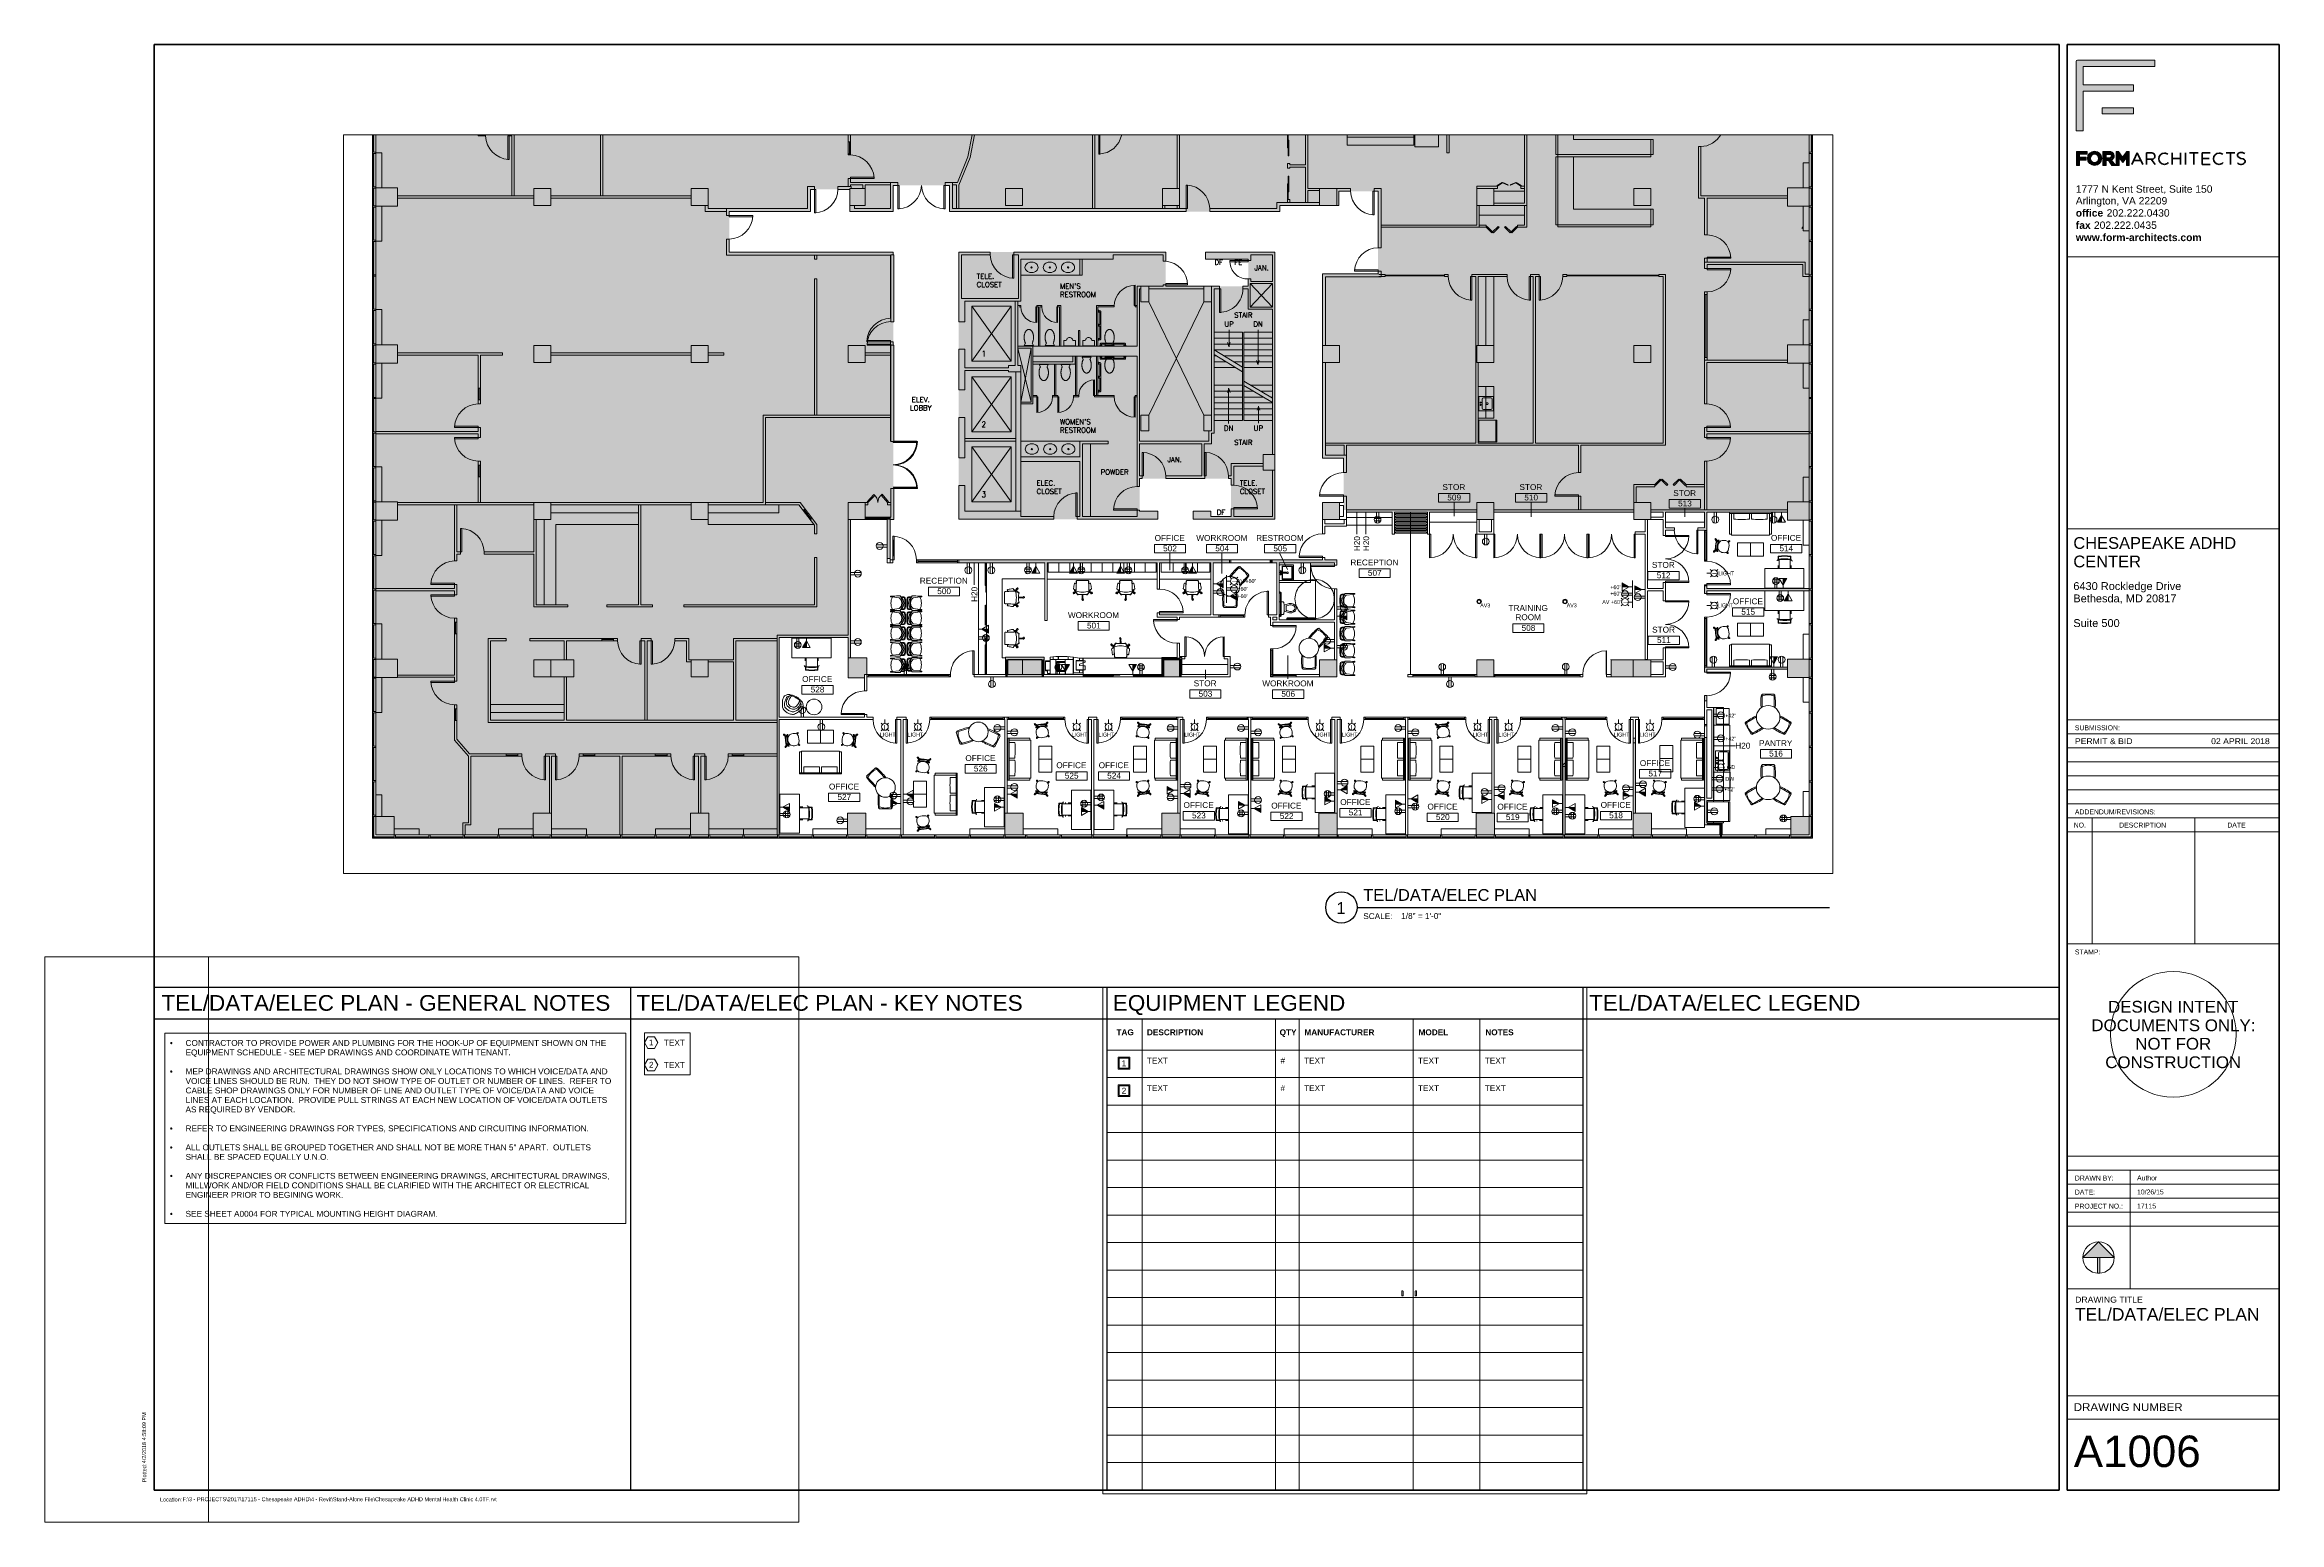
# Paper-space layout 'Layout1' of a CAD drawing. Header units: inches. Extents: x 0 to 35.6, y 0 to 23.5.
# The model-space entities are those that its viewports show. They can reach past a viewport. Long polylines and large blocks are cut down to what shows.
import ezdxf

# ---------------------------------------------------------------- set-up
doc = ezdxf.new("R2010")
doc.units = ezdxf.units.IN
doc.header["$MEASUREMENT"] = 0
for name, pattern in [('Center', [1.25, 0.25, -0.1875, 0.625, -0.1875]), ('Dash', [0.25, 0.125, -0.125]), ('Dash 1_16_', [0.125, 0.0625, -0.0625]), ('Hidden 1_8_', [0.1875, 0.125, -0.0625]), ('Overhead', [0.15625, 0.09375, -0.0625])]:
    doc.linetypes.add(name, pattern=pattern)
for name, color, linetype, lineweight in [('A-ANNO-NOTE', 131, 'Continuous', 20), ('A-AREA-IDEN', 2, 'Continuous', 20), ('A-DETL', 90, 'Continuous', 9), ('A-DETL-GENF', 92, 'Continuous', 9), ('A-DETL-HDLN', 90, 'Hidden 1_8_', 9), ('A-DETL-MBND', 5, 'Continuous', 9), ('A-DETL-THIN', 151, 'Continuous', 9), ('A-DOOR', 31, 'Continuous', 9), ('A-DOOR-FRAM', 31, 'Continuous', 9), ('A-DOOR-GLAZ', 31, 'Continuous', 9), ('A-GLAZ', 151, 'Continuous', 9), ('A-GLAZ-EXST', 7, 'Continuous', 9), ('A-WALL-PATT', 111, 'Continuous', 13), ('Bb-col', 7, 'Continuous', 9), ('Bb-cor', 7, 'Continuous', 9), ('Bb-dmiz', 7, 'Continuous', 9), ('Bb-drs', 7, 'Continuous', 9), ('BB-Fill', 7, 'Continuous', 9), ('Bb-fix', 7, 'Continuous', 9), ('BB-Wall', 7, 'Continuous', 9), ('CAD background - for revit_dwg', 8, 'Continuous', 9), ('E-COMM-IDEN', 2, 'Continuous', 9), ('E-ELEC-FIXT-IDEN', 2, 'Continuous', 9), ('G-ANNO-TEXT', 231, 'Continuous', 9), ('G-ANNO-TTLB', 6, 'Continuous', 9), ('G-ANNO-TTLB-MEDM', 33, 'Continuous', 20), ('G-ANNO-TTLB-THIN', 151, 'Continuous', 9), ('G-ANNO-TTLB-WIDE', 214, 'Continuous', 50), ('I-ANNO-TEXT-EXST', 7, 'Continuous', 9), ('I-FURN', 30, 'Continuous', 9), ('I-FURN-PNLS', 30, 'Continuous', 9), ('I-WALL', 2, 'Continuous', 13), ('Mullion', 7, 'Continuous', 9), ('P-SANR-FIXT', 6, 'Continuous', 9), ('Q-CASE', 31, 'Continuous', 9), ('Q-CASE-HDLN', 31, 'Continuous', 9), ('Q-SPCQ', 91, 'Continuous', 9), ('Q-SPCQ-HDLN', 91, 'Continuous', 9)]:
    doc.layers.add(name, color=color, linetype=linetype, lineweight=lineweight)
doc.layers.add('G-ANNO-NPLT', color=191, linetype='Continuous', plot=False)
doc.styles.add('Arial', font='arial.ttf', dxfattribs={"height": 9})
doc.styles.add('Arial_1', font='arial.ttf', dxfattribs={"height": 0.09375})
doc.styles.add('Arial_10', font='arial.ttf', dxfattribs={"height": 0.199219})
doc.styles.add('Arial_11', font='arial.ttf', dxfattribs={"height": 0.1875})
doc.styles.add('Arial_12', font='arial.ttf', dxfattribs={"height": 0.125})
doc.styles.add('Arial_13', font='arial.ttf', dxfattribs={"width": 1.025, "height": 0.25})
doc.styles.add('Arial_2', font='arial.ttf', dxfattribs={"width": 0.85, "height": 6})
doc.styles.add('Arial_3', font='arial.ttf', dxfattribs={"height": 0.078125})
doc.styles.add('Arial_4', font='arial.ttf', dxfattribs={"width": 1.05, "height": 0.09375})
doc.styles.add('Arial_5', font='arial.ttf', dxfattribs={"width": 1.025, "height": 0.1875})
doc.styles.add('Arial_6', font='arial.ttf', dxfattribs={"width": 1.05, "height": 0.125})
doc.styles.add('Arial_7', font='arial.ttf', dxfattribs={"height": 0.0625})
doc.styles.add('Arial_8', font='arial.ttf', dxfattribs={"height": 0.117188})
doc.styles.add('Arial_9', font='arial.ttf', dxfattribs={"height": 0.5})
doc.styles.add('Arial_B', font='arialbd.ttf', dxfattribs={"height": 9})
doc.styles.add('Arial_B_1', font='arialbd.ttf', dxfattribs={"height": 0.117188})
doc.styles.add('ROMANS', font='romans__.ttf', dxfattribs={"height": 7.771445})
doc.styles.add('ROMANS_1', font='romans__.ttf', dxfattribs={"width": 0.85, "height": 9})
doc.styles.add('ROMANS_2', font='romans__.ttf', dxfattribs={"height": 6})
doc.styles.add('Tahoma', font='tahoma.ttf', dxfattribs={"height": 6})
pattern_1 = [(180, (32.04, -38.733), (-3e-15, -24), []), (270, (32.04, -38.73), (72, 4e-15), [])]
pattern_2 = [(180, (52.487, -38.733), (-3e-15, -24), []), (270, (52.49, -38.73), (72, 4e-15), [])]
pattern_3 = [(180, (32.04, 38.733), (-3e-15, 24), []), (90, (32.04, 38.73), (72, -4e-15), [])]
pattern_4 = [(180, (52.487, 38.733), (-3e-15, 24), []), (90, (52.49, 38.73), (72, -4e-15), [])]

# ---------------------------------------------------------------- blocks, each defined once
blk = doc.blocks.new('FORM D 24 x 36 - Typical Sheet-1508529-TEL_DATA_ELEC PLAN')
at = {"layer": 'A-ANNO-NOTE', "lineweight": 9}
h = blk.add_hatch(color=256, dxfattribs=at)
h.paths.add_polyline_path([(33.235, 22.412), (32.735, 22.412), (32.735, 22.511), (33.235, 22.511)], flags=0)
edge = h.paths.add_edge_path(flags=0)
edge.add_line((33.57, 23.268), (33.57, 23.167))
edge.add_line((33.57, 23.167), (32.43, 23.167))
edge.add_line((32.43, 23.167), (32.43, 22.874))
edge.add_line((32.43, 22.874), (33.235, 22.874))
edge.add_line((33.235, 22.874), (33.235, 22.775))
edge.add_line((33.235, 22.775), (32.43, 22.775))
edge.add_line((32.43, 22.775), (32.43, 22.14))
edge.add_line((32.43, 22.14), (32.32, 22.14))
edge.add_line((32.32, 22.14), (32.32, 23.244))
edge.add_arc((32.344, 23.244), 0.0239, 90, 180, ccw=False)
edge.add_line((32.344, 23.268), (33.57, 23.268))
for points in [[(32.375, 21.678), (32.375, 21.592), (32.327, 21.592), (32.327, 21.814), (32.494, 21.814), (32.494, 21.771), (32.375, 21.771), (32.375, 21.721), (32.481, 21.721), (32.481, 21.678)], [(33.06, 21.721), (33.127, 21.813), (33.166, 21.813), (33.166, 21.592), (33.121, 21.592), (33.121, 21.714), (33.061, 21.641), (33.002, 21.714), (33.002, 21.592), (32.957, 21.592), (32.957, 21.813), (32.995, 21.813)]]:
    blk.add_hatch(color=256, dxfattribs=at).paths.add_polyline_path(points, flags=0)
h = blk.add_hatch(color=256, dxfattribs=at)
edge = h.paths.add_edge_path(flags=0)
edge.add_arc((32.613, 21.704), 0.0705, 180, 360)
edge.add_arc((32.613, 21.704), 0.0705, 0, 180)
edge = h.paths.add_edge_path(flags=0)
edge.add_arc((32.613, 21.704), 0.114, 0, 180)
edge.add_arc((32.613, 21.704), 0.114, 180, 360)
h = blk.add_hatch(color=256, dxfattribs=at)
edge = h.paths.add_edge_path(flags=0)
edge.add_arc((32.854, 21.74), 0.0259, 270, 450)
edge.add_line((32.854, 21.766), (32.795, 21.766))
edge.add_line((32.795, 21.766), (32.795, 21.714))
edge.add_line((32.795, 21.714), (32.854, 21.714))
edge = h.paths.add_edge_path(flags=0)
edge.add_arc((32.852, 21.742), 0.0742, -63.8252, 74.0243, ccw=False)
edge.add_line((32.884, 21.675), (32.951, 21.592))
edge.add_line((32.951, 21.592), (32.889, 21.592))
edge.add_line((32.889, 21.592), (32.835, 21.67))
edge.add_line((32.835, 21.67), (32.795, 21.67))
edge.add_line((32.795, 21.67), (32.795, 21.592))
edge.add_line((32.795, 21.592), (32.746, 21.592))
edge.add_line((32.746, 21.592), (32.746, 21.813))
edge.add_line((32.746, 21.813), (32.872, 21.813))
at = {"layer": 'G-ANNO-TTLB'}
h = blk.add_hatch(color=256, dxfattribs=at)
edge = h.paths.add_edge_path(flags=0)
edge.add_line((32.677, 4.463), (32.927, 4.213))
edge.add_line((32.927, 4.213), (32.697, 4.213))
edge.add_line((32.697, 4.213), (32.697, 3.964))
edge.add_arc((32.677, 4.213), 0.25, 265.5358, 274.4642, ccw=False)
edge.add_line((32.658, 3.964), (32.658, 4.213))
edge.add_line((32.658, 4.213), (32.427, 4.213))
edge.add_line((32.427, 4.213), (32.677, 4.463))
at = {"layer": 'A-ANNO-NOTE'}
for p, q in [((32.427, 4.213), (32.677, 4.463)), ((32.677, 4.463), (32.427, 4.213)), ((32.927, 4.213), (32.677, 4.463)), ((32.927, 4.213), (32.677, 4.463)), ((32.927, 4.213), (32.427, 4.213)), ((32.427, 4.213), (32.658, 4.213)), ((32.658, 4.213), (32.658, 3.964)), ((32.658, 4.213), (32.658, 3.964)), ((32.697, 4.213), (32.697, 3.964)), ((32.697, 3.964), (32.697, 4.213)), ((32.697, 4.213), (32.927, 4.213))]:
    blk.add_line(p, q, dxfattribs=at)
blk.add_circle((32.677, 4.213), 0.25, dxfattribs=at)
blk.add_arc((32.677, 4.213), 0.25, 265.5358, 274.4642, dxfattribs=at)
blk.add_arc((32.677, 4.213), 0.25, 265.5358, 274.4642, dxfattribs=at)
at = {"layer": 'G-ANNO-TTLB'}
for p, q in [((32.32, 23.244), (32.32, 22.14)), ((33.57, 23.268), (32.344, 23.268)), ((32.43, 22.874), (32.43, 23.167)), ((32.43, 23.167), (33.57, 23.167)), ((33.57, 23.167), (33.57, 23.268)), ((33.235, 22.874), (32.43, 22.874)), ((32.43, 22.14), (32.43, 22.775)), ((32.43, 22.775), (33.235, 22.775)), ((33.235, 22.775), (33.235, 22.874)), ((33.235, 22.511), (32.735, 22.511)), ((32.735, 22.511), (32.735, 22.412)), ((32.735, 22.412), (33.235, 22.412)), ((33.235, 22.412), (33.235, 22.511)), ((32.32, 22.14), (32.43, 22.14)), ((32.494, 21.814), (32.327, 21.814)), ((32.327, 21.814), (32.327, 21.592)), ((32.375, 21.721), (32.375, 21.771)), ((32.375, 21.771), (32.494, 21.771)), ((32.481, 21.721), (32.375, 21.721)), ((32.481, 21.678), (32.481, 21.721)), ((32.494, 21.771), (32.494, 21.814)), ((32.872, 21.813), (32.746, 21.813)), ((32.746, 21.813), (32.746, 21.592)), ((32.795, 21.714), (32.795, 21.766)), ((32.795, 21.766), (32.854, 21.766)), ((32.854, 21.714), (32.795, 21.714)), ((32.995, 21.813), (32.957, 21.813)), ((32.957, 21.813), (32.957, 21.592)), ((33.06, 21.721), (32.995, 21.813)), ((33.002, 21.592), (33.002, 21.714)), ((33.002, 21.714), (33.061, 21.641)), ((33.127, 21.813), (33.06, 21.721)), ((33.061, 21.641), (33.121, 21.714)), ((33.121, 21.714), (33.121, 21.592)), ((33.166, 21.813), (33.127, 21.813)), ((33.166, 21.592), (33.166, 21.813)), ((32.327, 21.592), (32.375, 21.592)), ((32.375, 21.678), (32.481, 21.678)), ((32.375, 21.592), (32.375, 21.678)), ((32.746, 21.592), (32.795, 21.592)), ((32.795, 21.592), (32.795, 21.67)), ((32.795, 21.67), (32.835, 21.67)), ((32.835, 21.67), (32.889, 21.592)), ((32.951, 21.592), (32.884, 21.675)), ((32.889, 21.592), (32.951, 21.592)), ((32.957, 21.592), (33.002, 21.592)), ((33.121, 21.592), (33.166, 21.592))]:
    blk.add_line(p, q, dxfattribs=at)
at = {"layer": 'G-ANNO-TTLB', "lineweight": 70}
for p, q in [((33.289, 21.79), (33.204, 21.608)), ((33.289, 21.79), (33.38, 21.609)), ((33.44, 21.79), (33.524, 21.79)), ((33.44, 21.609), (33.44, 21.79)), ((33.44, 21.69), (33.516, 21.69)), ((33.516, 21.69), (33.575, 21.609)), ((33.849, 21.79), (33.849, 21.609)), ((33.849, 21.705), (33.982, 21.705)), ((33.982, 21.79), (33.982, 21.609)), ((34.061, 21.79), (34.061, 21.609)), ((34.263, 21.79), (34.124, 21.79)), ((34.193, 21.79), (34.193, 21.609)), ((34.326, 21.79), (34.45, 21.79)), ((34.326, 21.79), (34.326, 21.609)), ((34.326, 21.705), (34.438, 21.705)), ((34.845, 21.79), (34.706, 21.79)), ((34.775, 21.79), (34.775, 21.609)), ((33.35, 21.668), (33.232, 21.668)), ((34.326, 21.609), (34.45, 21.609))]:
    blk.add_line(p, q, dxfattribs=at)
at = {"layer": 'G-ANNO-TTLB', "lineweight": 30}
for p, q in [((1.74, 8.514), (32.052, 8.514)), ((9.318, 8.514), (9.318, 0.514)), ((16.896, 8.514), (16.896, 0.514)), ((24.474, 8.514), (24.474, 0.514)), ((1.74, 8.014), (32.052, 8.014)), ((24.474, 0.514), (32.052, 0.514))]:
    blk.add_line(p, q, dxfattribs=at)
at = {"layer": 'G-ANNO-TTLB'}
for centre, radius, start, end in [((32.344, 23.244), 0.0239, 90, 180), ((32.613, 21.704), 0.114, 0, 180), ((32.613, 21.704), 0.114, 180, 0), ((32.613, 21.704), 0.0705, 0, 180), ((32.613, 21.704), 0.0705, 180, 0), ((32.854, 21.74), 0.0259, 270, 90), ((32.852, 21.742), 0.0742, 296.1748, 74.0243)]:
    blk.add_arc(centre, radius, start, end, dxfattribs=at)
at = {"layer": 'G-ANNO-TTLB', "lineweight": 70}
for centre, radius, start, end in [((33.524, 21.74), 0.0501, 261.4304, 90), ((33.724, 21.699), 0.0905, 90, 270), ((33.724, 21.699), 0.0905, 51.4628, 90), ((34.596, 21.699), 0.0905, 90, 270), ((34.596, 21.699), 0.0905, 51.4628, 90), ((34.948, 21.703), 0.0959, 55.5053, 88.7721), ((33.724, 21.691), 0.0819, 270, 318), ((34.596, 21.691), 0.0819, 270, 318), ((34.952, 21.703), 0.0959, 226.4492, 268.7721)]:
    blk.add_arc(centre, radius, start, end, dxfattribs=at)
for points in [[(34.95, 21.799), (34.897, 21.805), (34.844, 21.738), (34.942, 21.705)], [(34.95, 21.607), (35.007, 21.61), (35.05, 21.69), (34.942, 21.705)]]:
    blk.add_open_spline(points, degree=3, dxfattribs=at)
at = {"layer": 'G-ANNO-TTLB-MEDM'}
for p, q in [((32.177, 20.139), (35.552, 20.139)), ((32.177, 15.81), (35.552, 15.81)), ((32.177, 12.769), (35.552, 12.769)), ((32.177, 12.547), (35.552, 12.547)), ((32.177, 12.324), (35.552, 12.324)), ((32.177, 12.101), (35.552, 12.101)), ((32.177, 11.878), (35.552, 11.878)), ((32.177, 11.655), (35.552, 11.655)), ((32.177, 11.432), (35.552, 11.432)), ((32.177, 11.209), (35.552, 11.209)), ((32.177, 10.986), (35.552, 10.986)), ((35.552, 9.203), (32.177, 9.203)), ((35.552, 2.014), (32.177, 2.014)), ((35.552, 1.639), (32.177, 1.639))]:
    blk.add_line(p, q, dxfattribs=at)
at = {"layer": 'G-ANNO-TTLB-THIN'}
for p, q in [((32.576, 9.203), (32.576, 11.209)), ((34.206, 9.203), (34.206, 11.209)), ((32.177, 5.828), (35.552, 5.828)), ((32.177, 5.605), (35.552, 5.605)), ((32.177, 5.382), (35.552, 5.382)), ((33.177, 5.605), (33.177, 3.713)), ((32.177, 5.159), (35.552, 5.159)), ((32.177, 4.936), (35.552, 4.936)), ((32.177, 4.713), (35.552, 4.713)), ((32.177, 3.713), (35.552, 3.713))]:
    blk.add_line(p, q, dxfattribs=at)
blk.add_circle((33.865, 7.765), 1, dxfattribs=at)
at = {"layer": 'G-ANNO-TTLB-WIDE'}
for p, q in [((32.052, 23.514), (1.74, 23.514)), ((1.74, 23.514), (1.74, 0.514)), ((32.052, 0.514), (32.052, 23.514)), ((32.177, 23.514), (32.177, 0.514)), ((32.177, 23.514), (35.552, 23.514)), ((35.552, 23.514), (35.552, 0.514)), ((1.74, 0.514), (32.052, 0.514)), ((32.177, 0.514), (35.552, 0.514))]:
    blk.add_line(p, q, dxfattribs=at)
blk.add_circle((32.613, 21.704), 0.0705, dxfattribs=at)
at = {"layer": 'G-ANNO-TTLB', "attachment_point": 1}
for s, insert, char_height, width, style in [('Arlington, VA 22209', (32.314, 21.088), 0.11719, 1.81169, 'Arial_8'), ('1777 N Kent Street, Suite 150', (32.314, 21.275), 0.11719, 2.70806, 'Arial_8'), ('fax ', (32.314, 20.7), 0.1172, 0.35034, 'Arial_B_1'), ('office', (32.314, 20.895), 0.1172, 0.53972, 'Arial_B_1'), ('202.222.0435', (32.603, 20.7), 0.11719, 1.24988, 'Arial_8'), (' 202.222.0430', (32.76, 20.895), 0.11719, 1.30669, 'Arial_8'), ('www.form-architects.com', (32.314, 20.505), 0.11719, 2.48712, 'Arial_B_1'), ('SUBMISSION:', (32.3, 12.682), 0.07812, 0.89006, 'Arial_3'), ('NO.', (32.282, 11.134), 0.0781, 0.23988, 'Arial_3'), ('ADDENDUM/REVISIONS:', (32.3, 11.344), 0.07812, 1.60022, 'Arial_3'), ('DESCRIPTION', (33.006, 11.134), 0.07812, 0.92794, 'Arial_3'), ('DATE', (34.725, 11.134), 0.0781, 0.36297, 'Arial_3'), ('STAMP:', (32.3, 9.115), 0.0781, 0.505, 'Arial_3'), ('DESIGN INTENT', (32.828, 8.298), 0.1875, 2.52342, 'Arial_5'), ('DOCUMENTS ONLY:', (32.562, 8.003), 0.1875, 3.17045, 'Arial_5'), ('NOT FOR', (33.261, 7.709), 0.1875, 1.47523, 'Arial_5'), ('CONSTRUCTION', (32.783, 7.415), 0.1875, 2.63665, 'Arial_5'), ('DRAWN BY:', (32.3, 5.517), 0.0781, 0.77328, 'Arial_3'), ('DATE:', (32.3, 5.294), 0.0781, 0.40084, 'Arial_3'), ('PROJECT NO.:', (32.3, 5.071), 0.07812, 0.95003, 'Arial_3'), ('DRAWING TITLE', (32.304, 3.59), 0.09375, 1.32231, 'Arial_4'), ('DRAWING NUMBER', (32.282, 1.896), 0.125, 2.10112, 'Arial_6'), ('Location:', (1.834, 0.394), 0.0625, 0.43241, 'Arial_7')]:
    blk.add_mtext(s, dxfattribs=dict(at, insert=insert, char_height=char_height, width=width, style=style))
at = {"layer": 'G-ANNO-TTLB', "insert": (1.554, 0.636), "char_height": 0.0625, "width": 0.36297, "attachment_point": 1, "rotation": 90, "style": 'Arial_7'}
blk.add_mtext('Plotted:', dxfattribs=at)
blk = doc.blocks.new('Viewport - Default-43798-TEL_DATA_ELEC PLAN')
at = {"layer": 'G-ANNO-TTLB', "lineweight": 30}
blk.add_circle((-0.25, 0), 0.25, dxfattribs=at)
at = {"layer": 'G-ANNO-TTLB', "insert": (0.097, -0.092), "char_height": 0.0937, "width": 0.57128, "attachment_point": 1, "style": 'Arial_1'}
blk.add_mtext('SCALE:', dxfattribs=at)
blk = doc.blocks.new('Double-Flush - 72_ x 84_-1575726-New Construction - Tel_Data_Elec Plan')
at = {"layer": 'A-DOOR', "color": 250, "lineweight": 20}
for p, q in [((-36, 38.438), (-34.25, 38.438)), ((-36, 2.438), (-36, 38.438)), ((-34.25, 2.438), (-34.25, 38.438)), ((36, 2.438), (36, 38.438)), ((34.25, 2.438), (34.25, 38.395)), ((-36, 2.438), (-34.25, 2.438)), ((36, 2.438), (34.25, 2.438))]:
    blk.add_line(p, q, dxfattribs=at)
at = {"layer": 'A-DOOR'}
for centre, start, end in [((-36, 2.438), 0, 90), ((36, 2.438), 90, 180)]:
    blk.add_arc(centre, 36, start, end, dxfattribs=at)
blk = doc.blocks.new('Single-Flush - 36_ x 96_-1571965-New Construction - Tel_Data_Elec Plan')
at = {"layer": 'A-DOOR', "color": 250, "lineweight": 20}
for p, q in [((16.25, -2.437), (16.25, -38.462)), ((18, -2.437), (16.25, -2.437)), ((18, -2.437), (18, -38.462)), ((18, -38.462), (16.25, -38.462))]:
    blk.add_line(p, q, dxfattribs=at)
at = {"layer": 'A-DOOR'}
blk.add_arc((18, -2.437), 36.067, 180, 267.2188, dxfattribs=at)
blk = doc.blocks.new('Chairs - Task Chair-553613-New Construction - Tel_Data_Elec Plan')
at = {"layer": 'I-FURN'}
for p, q in [((-8.612, 17.866), (-9.068, 17.737)), ((8.612, 17.866), (-8.612, 17.866)), ((9.068, 17.737), (8.612, 17.866)), ((-9.068, 17.737), (-9.34, 13.955)), ((9.34, 13.955), (9.068, 17.737)), ((-9.502, 17.284), (-9.502, 15.709)), ((-9.345, 17.284), (-9.502, 17.284)), ((-9.345, 15.709), (-9.345, 17.284)), ((9.345, 15.709), (9.345, 17.284)), ((9.345, 17.284), (9.502, 17.284)), ((9.502, 17.284), (9.502, 15.709)), ((-9.502, 15.709), (-9.345, 15.709)), ((9.502, 15.709), (9.345, 15.709)), ((-11.943, 2.675), (-11.932, 3.822)), ((11.943, 2.675), (11.932, 3.822)), ((-9.922, 2.445), (-9.93, 3.441)), ((9.922, 2.445), (9.93, 3.441)), ((-11.505, 1.834), (-11.501, 3.093)), ((-11.465, 1.074), (-11.465, 3.042)), ((-11.009, 3.008), (-11.009, 1.074)), ((-10.975, 1.81), (-10.996, 3.046)), ((-10.55, 2.673), (-10.559, 3.182)), ((10.55, 2.673), (10.559, 3.182)), ((10.975, 1.81), (10.996, 3.046)), ((11.009, 3.008), (11.009, 1.074)), ((11.465, 1.074), (11.465, 3.042)), ((11.505, 1.834), (11.501, 3.093)), ((-10.565, 2.339), (-10.55, 2.673)), ((10.565, 2.339), (10.55, 2.673)), ((-11.847, 2.193), (-11.874, 0.383)), ((11.847, 2.193), (11.874, 0.383)), ((-10.674, 2.108), (-10.686, 1.354)), ((10.674, 2.108), (10.686, 1.354)), ((-11.804, 1.339), (-11.465, 1.343)), ((-11.793, 0.412), (-11.804, 1.339)), ((-11.009, 1.074), (-11.465, 1.074)), ((-11.009, 1.349), (-10.471, 1.356)), ((11.009, 1.349), (10.471, 1.356)), ((11.009, 1.074), (11.465, 1.074)), ((11.804, 1.339), (11.465, 1.343)), ((11.793, 0.412), (11.804, 1.339)), ((-11.873, 0.459), (-13.229, -0.013)), ((-10.499, 0.412), (-11.793, 0.412)), ((10.499, 0.412), (11.793, 0.412)), ((11.873, 0.459), (13.229, -0.013)), ((-10.279, 0.175), (-10.26, 0.134)), ((-10.26, 0.134), (-7.712, -3.752)), ((10.26, 0.134), (7.712, -3.752)), ((10.279, 0.175), (10.26, 0.134)), ((13.447, -0.109), (13.821, 0.107)), ((14.093, 0.034), (15.153, -1.802)), ((-11.097, -0.66), (-11.704, -0.042)), ((11.097, -0.66), (11.704, -0.042)), ((14.141, -0.049), (14.175, -0.029)), ((14.175, -0.029), (15.14, -1.7)), ((-14.214, -0.638), (-13.749, -0.369)), ((-11.249, -0.505), (-12.907, -1.005)), ((-9.904, -0.41), (-10.816, -0.701)), ((9.904, -0.41), (10.816, -0.701)), ((11.249, -0.505), (12.907, -1.005)), ((-13.227, -2.747), (-14.286, -0.912)), ((-14.273, -1.013), (-14.239, -0.993)), ((-13.309, -2.684), (-14.273, -1.013)), ((-12.177, -0.785), (-11.59, -1.802)), ((-12.139, -0.773), (-11.604, -1.7)), ((13.517, -2.747), (12.457, -0.911)), ((12.47, -1.013), (12.505, -0.993)), ((13.435, -2.684), (12.47, -1.013)), ((-11.604, -1.7), (-11.638, -1.719)), ((15.14, -1.7), (15.106, -1.719)), ((-11.664, -2.075), (-12.954, -2.82)), ((15.08, -2.075), (13.79, -2.82)), ((-13.275, -2.664), (-13.309, -2.684)), ((13.469, -2.664), (13.435, -2.684)), ((-0.659, -3.463), (-0.521, -10.003)), ((0.659, -3.463), (0.521, -10.003)), ((-7.712, -3.752), (-7.193, -4.168)), ((7.712, -3.752), (7.193, -4.168)), ((-0.51, -10.161), (0.449, -9.608)), ((0.722, -9.682), (1.781, -11.517)), ((0.769, -9.764), (0.803, -9.744)), ((0.803, -9.744), (1.768, -11.415)), ((-0.841, -10.353), (-0.51, -10.161)), ((0.145, -12.462), (-0.915, -10.626)), ((-0.901, -10.728), (-0.867, -10.709)), ((0.063, -12.399), (-0.901, -10.728)), ((1.768, -11.415), (1.734, -11.434)), ((1.708, -11.79), (0.419, -12.535)), ((0.097, -12.379), (0.063, -12.399))]:
    blk.add_line(p, q, dxfattribs=at)
for centre, radius, start, end in [((-8.783, 17.462), 0.589, 197.5488, 234.8938), ((8.783, 17.462), 0.589, 305.1062, 342.4512), ((-8.783, 15.532), 0.589, 134.4881, 162.4512), ((8.783, 15.532), 0.589, 17.5488, 45.5119), ((255.741, -8.01), 265.989, 175.26326, 176.22984), ((-255.741, -8.01), 265.989, 3.77016, 4.73674), ((-11.479, 12.916), 0.859, 67.1573, 168.4211), ((-15.076, 4.353), 10.148, 60.0767, 67.2087), ((15.076, 4.353), 10.148, 112.7913, 119.9233), ((11.479, 12.916), 0.859, 12.1424, 112.8427), ((160.085, -23.115), 176.166, 168.14069, 170.67836), ((-10.321, 12.615), 0.615, 1.1809, 60.0767), ((10.321, 12.615), 0.615, 119.9233, 178.8191), ((-160.085, -23.115), 176.166, 9.32164, 11.86206), ((-165.251, 9.421), 155.578, 357.95267, 1.18088), ((165.251, 9.421), 155.578, 178.81912, 182.04733), ((-13.015, 5.302), 0.749, 170.9769, 238.6662), ((13.015, 5.302), 0.749, 301.5732, 9.0231), ((1.295, 28.696), 28.173, 238.5497, 244.6019), ((-1.295, 28.696), 28.173, 295.3981, 301.4567), ((-10.482, 3.888), 0.711, 244.5158, 357.9527), ((10.482, 3.888), 0.711, 182.0473, 295.4842), ((-11.205, 3.536), 0.533, 236.2491, 293.0328), ((-11.204, 3.468), 0.5, 238.5326, 292.9427), ((11.205, 3.536), 0.533, 246.9672, 303.7509), ((11.204, 3.468), 0.5, 247.0573, 301.4674), ((-11.059, 2.601), 0.887, 175.1633, 239.8143), ((11.059, 2.601), 0.887, 300.1857, 4.8367), ((-11.491, 2.633), 0.971, 302.0505, 342.3775), ((-8.089, 2.532), 1.836, 182.7113, 213.401), ((8.089, 2.532), 1.836, 326.599, 357.2887), ((11.491, 2.633), 0.971, 197.6225, 237.9495), ((-9.553, 0.849), 1.042, 126.1361, 211.8602), ((0, 31.415), 31.415, 251.1164, 288.8836), ((9.553, 0.849), 1.042, 328.1398, 53.8639), ((-11.281, 0.374), 0.593, 179.0883, 275.9781), ((-11.356, 0.427), 0.657, 282.0358, 358.6793), ((-11.695, 0.077), 1.251, 349.0811, 13.6231), ((11.695, 0.077), 1.251, 166.3769, 190.9189), ((11.356, 0.427), 0.657, 181.3207, 257.9642), ((11.281, 0.374), 0.593, 264.0219, 0.9117), ((-13.769, -4.393), 5.755, 42.5052, 54.6291), ((13.769, -4.393), 5.755, 125.3709, 137.4948), ((13.92, -0.066), 0.2, 30, 119.888), ((-13.249, -0.668), 0.583, 123.4497, 153.9089), ((-12.726, -1.456), 1.528, 109.2073, 123.5114), ((-11.376, -0.005), 0.922, 323.5318, 350.3393), ((11.376, -0.005), 0.922, 189.6607, 216.4682), ((12.726, -1.456), 1.528, 56.4124, 70.7927), ((13.249, -0.668), 0.583, 26.0911, 56.3507), ((-14.114, -0.811), 0.2, 120, 210.2094), ((-13.372, -0.608), 0.445, 153.9362, 242.1792), ((-10.915, -0.393), 0.323, 235.5284, 330.3379), ((-5.737, 3.533), 5.538, 226.82, 238.9813), ((5.737, 3.533), 5.538, 301.0187, 313.18), ((10.915, -0.393), 0.323, 209.6621, 304.4716), ((13.372, -0.608), 0.445, 297.8208, 26.0638), ((-13.308, -0.487), 0.583, 242.1792, 272.5752), ((-13.348, 0.458), 1.528, 272.498, 286.7927), ((12.63, -0.811), 0.2, 195.1327, 209.8705), ((13.348, 0.458), 1.528, 253.2073, 267.502), ((13.308, -0.487), 0.583, 267.4248, 297.8208), ((-23.818, -2.158), 15.257, 1.4313, 3.5527), ((23.818, -2.158), 15.257, 176.4473, 178.5687), ((-6.32, -1.356), 2.285, 190.6082, 225.4023), ((6.32, -1.356), 2.285, 314.5977, 349.3918), ((-11.764, -1.902), 0.2, 299.8879, 30), ((14.98, -1.902), 0.2, 299.832, 30), ((-13.054, -2.647), 0.2, 210, 300), ((13.69, -2.647), 0.2, 210, 300), ((-6.196, -0.69), 2.872, 232.9914, 264.295), ((6.196, -0.69), 2.872, 275.705, 307.0086), ((-7.347, -3.061), 1.118, 277.9248, 334.3781), ((0, -248.578), 245.116, 88.48484, 91.51516), ((7.347, -3.061), 1.118, 205.6219, 262.0752), ((0.548, -9.781), 0.2, 95.235, 119.8607), ((0.548, -9.781), 0.2, 29.8466, 95.235), ((1.006, -9.971), 1.528, 181.2073, 195.5495), ((-1.006, -9.971), 1.528, 344.4505, 358.7927), ((-0.742, -10.526), 0.2, 119.8643, 210), ((0.096, -10.225), 0.583, 195.5495, 225.746), ((0, -10.323), 0.445, 225.7229, 314.2771), ((-0.096, -10.225), 0.583, 314.254, 344.4505), ((1.608, -11.617), 0.2, 300, 30), ((0.318, -12.362), 0.2, 210, 300.1357)]:
    blk.add_arc(centre, radius, start, end, dxfattribs=at)
blk = doc.blocks.new('Single-Flush - 36_ x 96_-1570086-New Construction - Tel_Data_Elec Plan')
at = {"layer": 'A-DOOR', "color": 250, "lineweight": 20}
for p, q in [((16.25, -1.75), (16.25, -37.774)), ((18, -1.75), (16.25, -1.75)), ((18, -1.75), (18, -37.774)), ((18, -37.774), (16.25, -37.774))]:
    blk.add_line(p, q, dxfattribs=at)
at = {"layer": 'A-DOOR'}
blk.add_arc((18, -1.75), 36.067, 180, 267.2188, dxfattribs=at)
blk = doc.blocks.new('Single-Flush - With Sidelight - 36_ x 96_-1747744-New Construction - Tel_Data_Elec Plan')
at = {"layer": 'A-DOOR', "color": 250, "lineweight": 20}
for p, q in [((-16, -1.75), (-18, -1.75)), ((-18, -1.75), (-18, -37.75)), ((-16, -37.75), (-16, -1.75)), ((-16, -37.75), (-18, -37.75))]:
    blk.add_line(p, q, dxfattribs=at)
at = {"layer": 'A-DOOR'}
blk.add_arc((-18, -1.75), 36, 270, 0, dxfattribs=at)
at = {"layer": 'A-DOOR-FRAM', "color": 250, "lineweight": 20}
blk.add_line((132.265, 1.75), (132.265, -1.75), dxfattribs=at)
at = {"layer": 'A-GLAZ', "color": 250, "lineweight": 20}
for p, q in [((20, -0.75), (20, -0.25)), ((20, -0.25), (130.265, -0.25)), ((130.265, -0.25), (130.265, -0.75)), ((130.265, -0.75), (20, -0.75))]:
    blk.add_line(p, q, dxfattribs=at)
blk = doc.blocks.new('Single-Flush - With Sidelight - 36_ x 96_-1747842-New Construction - Tel_Data_Elec Plan')
at = {"layer": 'A-DOOR', "color": 250, "lineweight": 20}
for p, q in [((-16, 37.75), (-18, 37.75)), ((-18, 1.75), (-18, 37.75)), ((-16, 37.75), (-16, 1.75)), ((-16, 1.75), (-18, 1.75))]:
    blk.add_line(p, q, dxfattribs=at)
at = {"layer": 'A-DOOR'}
blk.add_arc((-18, 1.75), 36, 360, 90, dxfattribs=at)
at = {"layer": 'A-DOOR-FRAM', "color": 250, "lineweight": 20}
blk.add_line((106.388, -1.75), (106.388, 1.75), dxfattribs=at)
at = {"layer": 'A-GLAZ', "color": 250, "lineweight": 20}
for p, q in [((104.388, 0.75), (20, 0.75)), ((20, 0.75), (20, 0.25)), ((104.388, 0.25), (104.388, 0.75)), ((20, 0.25), (104.388, 0.25))]:
    blk.add_line(p, q, dxfattribs=at)
blk = doc.blocks.new('Single-Flush - With Sidelight - 36_ x 96_-1747933-New Construction - Tel_Data_Elec Plan')
at = {"layer": 'A-DOOR', "color": 250, "lineweight": 20}
for p, q in [((-16, -1.75), (-18, -1.75)), ((-18, -1.75), (-18, -37.75)), ((-16, -37.75), (-16, -1.75)), ((-16, -37.75), (-18, -37.75))]:
    blk.add_line(p, q, dxfattribs=at)
at = {"layer": 'A-DOOR'}
blk.add_arc((-18, -1.75), 36, 270, 0, dxfattribs=at)
at = {"layer": 'A-DOOR-FRAM', "color": 250, "lineweight": 20}
blk.add_line((105.479, 1.75), (105.479, -1.75), dxfattribs=at)
at = {"layer": 'A-GLAZ', "color": 250, "lineweight": 20}
for p, q in [((20, -0.75), (20, -0.25)), ((20, -0.25), (103.479, -0.25)), ((103.479, -0.25), (103.479, -0.75)), ((103.479, -0.75), (20, -0.75))]:
    blk.add_line(p, q, dxfattribs=at)
blk = doc.blocks.new('Single-Flush - With Sidelight - 36_ x 96_-1747986-New Construction - Tel_Data_Elec Plan')
at = {"layer": 'A-DOOR', "color": 250, "lineweight": 20}
for p, q in [((-16, -1.75), (-18, -1.75)), ((-18, -1.75), (-18, -37.75)), ((-16, -37.75), (-16, -1.75)), ((-16, -37.75), (-18, -37.75))]:
    blk.add_line(p, q, dxfattribs=at)
at = {"layer": 'A-DOOR'}
blk.add_arc((-18, -1.75), 36, 270, 0, dxfattribs=at)
at = {"layer": 'A-DOOR-FRAM', "color": 250, "lineweight": 20}
blk.add_line((82.065, 1.75), (82.065, -1.75), dxfattribs=at)
at = {"layer": 'A-GLAZ', "color": 250, "lineweight": 20}
for p, q in [((20, -0.75), (20, -0.25)), ((20, -0.25), (80.065, -0.25)), ((80.065, -0.25), (80.065, -0.75)), ((80.065, -0.75), (20, -0.75))]:
    blk.add_line(p, q, dxfattribs=at)
blk = doc.blocks.new('Single-Flush - With Sidelight - 36_ x 96_-1748048-New Construction - Tel_Data_Elec Plan')
at = {"layer": 'A-DOOR', "color": 250, "lineweight": 20}
for p, q in [((-16, 37.75), (-18, 37.75)), ((-18, 1.75), (-18, 37.75)), ((-16, 37.75), (-16, 1.75)), ((-16, 1.75), (-18, 1.75))]:
    blk.add_line(p, q, dxfattribs=at)
at = {"layer": 'A-DOOR'}
blk.add_arc((-18, 1.75), 36, 360, 90, dxfattribs=at)
at = {"layer": 'A-DOOR-FRAM', "color": 250, "lineweight": 20}
blk.add_line((105.739, -1.75), (105.739, 1.75), dxfattribs=at)
at = {"layer": 'A-GLAZ', "color": 250, "lineweight": 20}
for p, q in [((103.739, 0.75), (20, 0.75)), ((20, 0.75), (20, 0.25)), ((103.739, 0.25), (103.739, 0.75)), ((20, 0.25), (103.739, 0.25))]:
    blk.add_line(p, q, dxfattribs=at)
blk = doc.blocks.new('Single-Flush - With Sidelight - 36_ x 96_-1748161-New Construction - Tel_Data_Elec Plan')
at = {"layer": 'A-DOOR', "color": 250, "lineweight": 20}
for p, q in [((-16, 37.75), (-18, 37.75)), ((-18, 1.75), (-18, 37.75)), ((-16, 37.75), (-16, 1.75)), ((-16, 1.75), (-18, 1.75))]:
    blk.add_line(p, q, dxfattribs=at)
at = {"layer": 'A-DOOR'}
blk.add_arc((-18, 1.75), 36, 360, 90, dxfattribs=at)
at = {"layer": 'A-DOOR-FRAM', "color": 250, "lineweight": 20}
blk.add_line((106.503, -1.75), (106.503, 1.75), dxfattribs=at)
at = {"layer": 'A-GLAZ', "color": 250, "lineweight": 20}
for p, q in [((104.503, 0.75), (20, 0.75)), ((20, 0.75), (20, 0.25)), ((104.503, 0.25), (104.503, 0.75)), ((20, 0.25), (104.503, 0.25))]:
    blk.add_line(p, q, dxfattribs=at)
blk = doc.blocks.new('Single-Flush - With Sidelight - 36_ x 96_-1748606-New Construction - Tel_Data_Elec Plan')
at = {"layer": 'A-DOOR', "color": 250, "lineweight": 20}
for p, q in [((-16, 37.75), (-18, 37.75)), ((-18, 1.75), (-18, 37.75)), ((-16, 37.75), (-16, 1.75)), ((-16, 1.75), (-18, 1.75))]:
    blk.add_line(p, q, dxfattribs=at)
at = {"layer": 'A-DOOR'}
blk.add_arc((-18, 1.75), 36, 360, 90, dxfattribs=at)
at = {"layer": 'A-DOOR-FRAM', "color": 250, "lineweight": 20}
blk.add_line((58.914, -1.75), (58.914, 1.75), dxfattribs=at)
at = {"layer": 'A-GLAZ', "color": 250, "lineweight": 20}
for p, q in [((56.914, 0.75), (20, 0.75)), ((20, 0.75), (20, 0.25)), ((56.914, 0.25), (56.914, 0.75)), ((20, 0.25), (56.914, 0.25))]:
    blk.add_line(p, q, dxfattribs=at)
blk = doc.blocks.new('Table _ Chairs - Seats 2 - 2-6 Diameter-1589236-New Construction - Tel_Data_Elec Plan')
at = {"layer": 'I-FURN'}
for p, q in [((15.056, 30.156), (1.046, 14.963)), ((14.378, 29.42), (13.643, 30.098)), ((28.839, 17.445), (15.056, 30.156)), ((14.83, 2.253), (28.839, 17.445)), ((28.897, 16.032), (28.162, 16.71)), ((-9.375, -32.375), (-9.375, -11.709)), ((9.375, -11.709), (9.375, -32.375)), ((-9.375, -31.375), (-10.375, -31.375)), ((10.375, -31.375), (9.375, -31.375)), ((9.375, -32.375), (-9.375, -32.375))]:
    blk.add_line(p, q, dxfattribs=at)
blk.add_circle((0, 0), 15, dxfattribs=at)
for centre, radius, start, end in [((62.21, -30.502), 77.661, 128.71012, 144.14956), ((5.696, 6.177), 22.973, 23.2339, 71.4042), ((-35.432, 59.54), 77.661, 310.48855, 325.92799), ((66.411, -19.75), 77.661, 173.16949, 188.60894), ((-66.411, -19.75), 77.661, 351.39106, 6.83051), ((0, -8.402), 22.973, 245.9148, 294.0852)]:
    blk.add_arc(centre, radius, start, end, dxfattribs=at)
blk = doc.blocks.new('Single-Flush - With Sidelight - 36_ x 96_-1748242-New Construction - Tel_Data_Elec Plan')
at = {"layer": 'A-DOOR', "color": 250, "lineweight": 20}
for p, q in [((-16, -1.75), (-18, -1.75)), ((-18, -1.75), (-18, -37.75)), ((-16, -37.75), (-16, -1.75)), ((-16, -37.75), (-18, -37.75))]:
    blk.add_line(p, q, dxfattribs=at)
at = {"layer": 'A-DOOR'}
blk.add_arc((-18, -1.75), 36, 270, 0, dxfattribs=at)
at = {"layer": 'A-DOOR-FRAM', "color": 250, "lineweight": 20}
blk.add_line((82.452, 1.75), (82.452, -1.75), dxfattribs=at)
at = {"layer": 'A-GLAZ', "color": 250, "lineweight": 20}
for p, q in [((20, -0.75), (20, -0.25)), ((20, -0.25), (80.452, -0.25)), ((80.452, -0.25), (80.452, -0.75)), ((80.452, -0.75), (20, -0.75))]:
    blk.add_line(p, q, dxfattribs=at)
blk = doc.blocks.new('Single-Flush - With Sidelight - 36_ x 96_-1748356-New Construction - Tel_Data_Elec Plan')
at = {"layer": 'A-DOOR', "color": 250, "lineweight": 20}
for p, q in [((-16, -1.75), (-18, -1.75)), ((-18, -1.75), (-18, -37.75)), ((-16, -37.75), (-16, -1.75)), ((-16, -37.75), (-18, -37.75))]:
    blk.add_line(p, q, dxfattribs=at)
at = {"layer": 'A-DOOR'}
blk.add_arc((-18, -1.75), 36, 270, 0, dxfattribs=at)
at = {"layer": 'A-DOOR-FRAM', "color": 250, "lineweight": 20}
blk.add_line((83.089, 1.75), (83.089, -1.75), dxfattribs=at)
at = {"layer": 'A-GLAZ', "color": 250, "lineweight": 20}
for p, q in [((20, -0.75), (20, -0.25)), ((20, -0.25), (81.089, -0.25)), ((81.089, -0.25), (81.089, -0.75)), ((81.089, -0.75), (20, -0.75))]:
    blk.add_line(p, q, dxfattribs=at)
blk = doc.blocks.new('Single-Flush - With Sidelight - 36_ x 96_-1748303-New Construction - Tel_Data_Elec Plan')
at = {"layer": 'A-DOOR', "color": 250, "lineweight": 20}
for p, q in [((-16, 37.75), (-18, 37.75)), ((-18, 1.75), (-18, 37.75)), ((-16, 37.75), (-16, 1.75)), ((-16, 1.75), (-18, 1.75))]:
    blk.add_line(p, q, dxfattribs=at)
at = {"layer": 'A-DOOR'}
blk.add_arc((-18, 1.75), 36, 360, 90, dxfattribs=at)
at = {"layer": 'A-DOOR-FRAM', "color": 250, "lineweight": 20}
blk.add_line((82.05, -1.75), (82.05, 1.75), dxfattribs=at)
at = {"layer": 'A-GLAZ', "color": 250, "lineweight": 20}
for p, q in [((80.05, 0.75), (20, 0.75)), ((20, 0.75), (20, 0.25)), ((80.05, 0.25), (80.05, 0.75)), ((20, 0.25), (80.05, 0.25))]:
    blk.add_line(p, q, dxfattribs=at)
blk = doc.blocks.new('Counter Top _No Backsplash_1 - Standard Counter Top 2-1779365-New Construction - Tel_Data_Elec Plan')
at = {"layer": 'Q-CASE', "lineweight": 13}
for p, q in [((-47.262, 0), (-47.262, -14.5)), ((67.706, 0), (67.706, -14.5)), ((-47.262, -14.5), (-47.262, -24)), ((67.706, -14.5), (67.706, -24)), ((-47.262, -24), (67.706, -24))]:
    blk.add_line(p, q, dxfattribs=at)
blk = doc.blocks.new('Upper Cabinet - Standard Upper Cabinet-1757630-New Construction - Tel_Data_Elec Plan')
at = {"layer": 'Q-CASE', "lineweight": 13}
for p, q in [((-45.262, 0), (-47.262, 0)), ((128.769, 0), (-15.262, 0))]:
    blk.add_line(p, q, dxfattribs=at)
at = {"layer": 'Q-CASE', "linetype": 'Overhead'}
for p, q in [((-47.262, 0), (-47.262, -15)), ((128.769, -15), (128.769, 0)), ((-47.262, -15), (-45.262, -15)), ((-15.262, -15), (128.769, -15))]:
    blk.add_line(p, q, dxfattribs=at)
blk = doc.blocks.new('Table _ Chairs - Seats 3 - 3 Diameter-571322-New Construction - Tel_Data_Elec Plan')
at = {"layer": 'I-FURN'}
for p, q in [((-9.375, 35.375), (-9.375, 15.366)), ((9.375, 35.375), (-9.375, 35.375)), ((9.375, 15.366), (9.375, 35.375)), ((-9.375, 34.375), (-10.375, 34.375)), ((10.375, 34.375), (9.375, 34.375)), ((-17.995, 0.436), (-35.323, -9.569)), ((35.323, -9.569), (17.995, 0.436)), ((-34.957, -8.202), (-34.457, -9.069)), ((34.457, -9.069), (34.957, -8.202)), ((-35.323, -9.569), (-25.948, -25.806)), ((25.948, -25.806), (35.323, -9.569)), ((-25.948, -25.806), (-8.62, -15.802)), ((8.62, -15.802), (25.948, -25.806)), ((-25.082, -25.306), (-24.582, -26.173)), ((24.582, -26.173), (25.082, -25.306))]:
    blk.add_line(p, q, dxfattribs=at)
blk.add_circle((0, 0), 18, dxfattribs=at)
for centre, radius, start, end in [((66.411, 22.75), 77.661, 171.39106, 186.17221), ((0, 11.402), 22.973, 65.9148, 114.0852), ((-66.411, 22.75), 77.661, 353.82779, 8.60894), ((13.503, -68.888), 77.661, 113.82779, 128.60894), ((-13.503, -68.888), 77.661, 51.39106, 66.17221), ((-9.875, -5.701), 22.973, 185.9148, 234.0852), ((9.875, -5.701), 22.973, 305.9148, 354.0852), ((-52.907, 46.138), 77.661, 291.39106, 306.17221), ((52.907, 46.138), 77.661, 233.82779, 248.60894)]:
    blk.add_arc(centre, radius, start, end, dxfattribs=at)
blk = doc.blocks.new('Counter Top _No Backsplash_ - Standard Counter Top-1791814-New Construction - Tel_Data_Elec Plan')
at = {"layer": 'Q-CASE', "lineweight": 13}
for p in [(73.738, 0), (-46.012, -25)]:
    blk.add_line(p, (73.738, -25), dxfattribs=at)
blk = doc.blocks.new('Chairs - Guest Chair-553615-New Construction - Tel_Data_Elec Plan')
at = {"layer": 'I-FURN'}
for p, q in [((-10.82, 16.613), (-10.647, 13.3)), ((-9.696, 16.671), (-9.556, 13.976)), ((9.696, 16.671), (9.556, 13.976)), ((10.82, 16.613), (10.647, 13.3)), ((-9.587, 14.577), (-8.337, 3.934)), ((9.587, 14.577), (8.337, 3.934)), ((-10.019, 1.723), (-9.77, -3.061)), ((10.019, 1.723), (9.77, -3.061)), ((-8.859, 1.085), (-8.674, -2.479)), ((8.859, 1.085), (8.674, -2.479))]:
    blk.add_line(p, q, dxfattribs=at)
for centre, radius, start, end in [((-10.258, 16.642), 0.563, 2.9778, 182.9778), ((10.258, 16.642), 0.563, 357.0222, 177.0222), ((0, -2.566), 19.111, 60.1223, 119.8777), ((-10.153, 14.526), 0.572, 355.8841, 161.2764), ((10.147, 14.533), 0.567, 14.9433, 184.8841), ((60.971, 5.154), 72.08, 173.51028, 182.16727), ((-60.971, 5.154), 72.08, 357.83273, 6.48972), ((-8.213, 3.948), 0.125, 186.4009, 220.1387), ((8.213, 3.948), 0.125, 319.8613, 353.5991), ((0.012, 10.884), 10.884, 220.1387, 269.938), ((-0.012, 10.884), 10.884, 270.062, 319.8613), ((-10.935, 2.451), 0.125, 190.6864, 235.967), ((0.202, 18.942), 20.025, 235.967, 269.4206), ((-0.203, 18.942), 20.025, 270.5794, 304.033), ((10.935, 2.451), 0.125, 304.033, 349.3136), ((0.135, 8.546), 11.686, 219.6744, 269.3381), ((-0.135, 8.546), 11.686, 270.6619, 320.3256), ((-6.677, -2.376), 2, 182.9778, 264.2191), ((6.677, -2.376), 2, 275.7809, 357.0222), ((-7.274, -2.931), 2.5, 182.9778, 264.2145), ((7.274, -2.931), 2.5, 275.7855, 357.0222), ((0.094, 64.507), 69.224, 264.21912, 269.92188), ((-0.094, 64.507), 69.224, 270.07812, 275.78088), ((0.094, 69.789), 75.593, 264.21454, 269.92847), ((-0.094, 69.789), 75.593, 270.07153, 275.78546)]:
    blk.add_arc(centre, radius, start, end, dxfattribs=at)
blk = doc.blocks.new('Single-Glass - No Frame - 36_ x 96_-1746736-New Construction - Tel_Data_Elec Plan')
at = {"layer": 'A-DOOR', "color": 250, "lineweight": 20}
for p, q in [((17.5, 1.75), (17.5, 37.813)), ((18, 37.813), (17.5, 37.813)), ((18, 1.75), (18, 37.813)), ((18, 1.75), (17.5, 1.75))]:
    blk.add_line(p, q, dxfattribs=at)
at = {"layer": 'A-DOOR'}
blk.add_arc((18, 1.75), 36.067, 90.7943, 180, dxfattribs=at)
blk = doc.blocks.new('Single-Flush - With Sidelight - 36_ x 96_-1748106-New Construction - Tel_Data_Elec Plan')
at = {"layer": 'A-DOOR', "color": 250, "lineweight": 20}
for p, q in [((-16, -1.75), (-18, -1.75)), ((-18, -1.75), (-18, -37.75)), ((-16, -37.75), (-16, -1.75)), ((-16, -37.75), (-18, -37.75))]:
    blk.add_line(p, q, dxfattribs=at)
at = {"layer": 'A-DOOR'}
blk.add_arc((-18, -1.75), 36, 270, 0, dxfattribs=at)
at = {"layer": 'A-DOOR-FRAM', "color": 250, "lineweight": 20}
blk.add_line((81.386, 1.75), (81.386, -1.75), dxfattribs=at)
at = {"layer": 'A-GLAZ', "color": 250, "lineweight": 20}
for p, q in [((20, -0.75), (20, -0.25)), ((20, -0.25), (79.386, -0.25)), ((79.386, -0.25), (79.386, -0.75)), ((79.386, -0.75), (20, -0.75))]:
    blk.add_line(p, q, dxfattribs=at)
blk = doc.blocks.new('Table _ Chairs - Seats 2 - 2-6 Diameter-571324-New Construction - Tel_Data_Elec Plan')
at = {"layer": 'I-FURN'}
for p, q in [((-9.375, 32.375), (-9.375, 11.709)), ((9.375, 32.375), (-9.375, 32.375)), ((9.375, 11.709), (9.375, 32.375)), ((-9.375, 31.375), (-10.375, 31.375)), ((10.375, 31.375), (9.375, 31.375)), ((14.83, -2.253), (28.839, -17.445)), ((15.056, -30.156), (1.046, -14.963)), ((28.897, -16.032), (28.162, -16.71)), ((28.839, -17.445), (15.056, -30.156)), ((14.378, -29.42), (13.643, -30.098))]:
    blk.add_line(p, q, dxfattribs=at)
blk.add_circle((0, 0), 15, dxfattribs=at)
for centre, radius, start, end in [((66.411, 19.75), 77.661, 171.39106, 186.83051), ((0, 8.402), 22.973, 65.9148, 114.0852), ((-66.411, 19.75), 77.661, 353.16949, 8.60894), ((-35.432, -59.54), 77.661, 34.07201, 49.51145), ((62.21, 30.502), 77.661, 215.85044, 231.28988), ((5.696, -6.177), 22.973, 288.5958, 336.7661)]:
    blk.add_arc(centre, radius, start, end, dxfattribs=at)
blk = doc.blocks.new('Single-Flush - With Sidelight - 36_ x 96_-1748717-New Construction - Tel_Data_Elec Plan')
at = {"layer": 'A-DOOR', "color": 250, "lineweight": 20}
for p, q in [((-16, -1.75), (-18, -1.75)), ((-18, -1.75), (-18, -37.75)), ((-16, -37.75), (-16, -1.75)), ((-16, -37.75), (-18, -37.75))]:
    blk.add_line(p, q, dxfattribs=at)
at = {"layer": 'A-DOOR'}
blk.add_arc((-18, -1.75), 36, 270, 0, dxfattribs=at)
at = {"layer": 'A-DOOR-FRAM', "color": 250, "lineweight": 20}
blk.add_line((65.282, 1.75), (65.282, -1.75), dxfattribs=at)
at = {"layer": 'A-GLAZ', "color": 250, "lineweight": 20}
for p, q in [((20, -0.75), (20, -0.25)), ((20, -0.25), (63.282, -0.25)), ((63.282, -0.25), (63.282, -0.75)), ((63.282, -0.75), (20, -0.75))]:
    blk.add_line(p, q, dxfattribs=at)
blk = doc.blocks.new('Double-Flush - 72_ x 84_-1651087-New Construction - Tel_Data_Elec Plan')
at = {"layer": 'A-DOOR', "color": 250, "lineweight": 20}
for p, q in [((-36, 37.75), (-34.25, 37.75)), ((-36, 1.75), (-36, 37.75)), ((-34.25, 1.75), (-34.25, 37.75)), ((34.25, 1.75), (34.25, 37.707)), ((36, 1.75), (36, 37.75)), ((-36, 1.75), (-34.25, 1.75)), ((36, 1.75), (34.25, 1.75))]:
    blk.add_line(p, q, dxfattribs=at)
at = {"layer": 'A-DOOR'}
for centre, start, end in [((-36, 1.75), 0, 90), ((36, 1.75), 90, 180)]:
    blk.add_arc(centre, 36, start, end, dxfattribs=at)
blk = doc.blocks.new('Single-Flush - 36_ x 96_-1570144-New Construction - Tel_Data_Elec Plan')
at = {"layer": 'A-DOOR', "color": 250, "lineweight": 20}
for p, q in [((16.25, 1.75), (16.25, 37.774)), ((18, 37.774), (16.25, 37.774)), ((18, 1.75), (18, 37.774)), ((18, 1.75), (16.25, 1.75))]:
    blk.add_line(p, q, dxfattribs=at)
at = {"layer": 'A-DOOR'}
blk.add_arc((18, 1.75), 36.067, 92.7812, 180, dxfattribs=at)
blk = doc.blocks.new('Copiers _ Printers - Copier - 60x27-1656373-New Construction - Tel_Data_Elec Plan')
at = {"layer": 'I-FURN'}
for p, q in [((-12.14, 11), (22.86, 11)), ((-12.14, -15), (-12.14, 11)), ((0, 11), (0, -11)), ((14.36, 11), (14.36, -11)), ((22.86, 11), (22.86, -15)), ((22.86, 10), (26.86, 10)), ((26.86, 10), (26.86, 6)), ((-26.89, 9), (-26.89, 5)), ((-21.89, 9), (-26.89, 9)), ((-21.89, 5), (-21.89, 9)), ((-12.89, 9), (-21.89, 9)), ((-12.89, -15), (-12.89, 9)), ((0, 6.834), (12.874, 6.834)), ((12.874, 6.834), (12.874, 5.334)), ((26.86, 6), (29.86, 6)), ((29.86, 6), (29.86, -9)), ((12.874, 5.334), (0, 5.334)), ((12.874, 5.334), (12.874, -6.591)), ((-26.89, 5), (-21.89, 5)), ((-21.89, 5), (-16.89, 5)), ((-16.89, 5), (-16.89, -9.5)), ((22.86, 5), (29.86, 5)), ((-30.89, 4.5), (-30.89, -1.5)), ((-27.782, 4.5), (-30.89, 4.5)), ((-16.89, 4.5), (-27.782, 4.5)), ((-30.89, -1.5), (-27.782, -1.774)), ((-27.782, -1.774), (-21.915, -2.29)), ((-21.915, -2.29), (-21.915, -4.29)), ((-21.915, -4.29), (-27.782, -6.212)), ((-27.782, -6.212), (-30.89, -7.23)), ((0, -6.591), (12.874, -6.591)), ((12.874, -6.591), (12.874, -8.091)), ((-30.89, -7.23), (-30.89, -9)), ((12.874, -8.091), (0, -8.091)), ((22.86, -8), (29.86, -8)), ((-30.89, -9), (-27.782, -9)), ((-27.782, -9), (-16.89, -9)), ((29.86, -9), (22.86, -9)), ((-26.89, -9.5), (-26.89, -13.5)), ((-21.89, -9.5), (-26.89, -9.5)), ((-21.89, -9.5), (-21.89, -13.5)), ((-16.89, -9.5), (-21.89, -9.5)), ((-12.14, -11), (22.86, -11)), ((-12.14, -11.5), (22.86, -11.5)), ((-4.64, -11.5), (-4.64, -15.674)), ((9.86, -11.5), (9.86, -15.919)), ((10.36, -11.5), (10.36, -15.919)), ((18.36, -11.5), (18.36, -15.449)), ((-26.89, -13.5), (-21.89, -13.5)), ((-21.89, -13.5), (-12.89, -15))]:
    blk.add_line(p, q, dxfattribs=at)
blk.add_arc((5.36, 137.625), 153.625, 263.45902, 276.54098, dxfattribs=at)
blk = doc.blocks.new('Counter Top _No Backsplash_ - Standard Counter Top-1781247-New Construction - Tel_Data_Elec Plan')
at = {"layer": 'Q-CASE', "lineweight": 13}
blk.add_line((-47.262, 25), (120.988, 25), dxfattribs=at)
blk = doc.blocks.new('Chairs - Task Chair-1656987-New Construction - Tel_Data_Elec Plan')
at = {"layer": 'I-FURN'}
for p, q in [((0.145, 12.462), (-0.915, 10.626)), ((1.708, 11.79), (0.419, 12.535)), ((0.063, 12.399), (-0.901, 10.728)), ((0.097, 12.379), (0.063, 12.399)), ((0.722, 9.682), (1.781, 11.517)), ((0.803, 9.744), (1.768, 11.415)), ((1.768, 11.415), (1.734, 11.434)), ((-0.901, 10.728), (-0.867, 10.709)), ((-0.841, 10.353), (-0.51, 10.161)), ((-0.659, 3.463), (-0.521, 10.003)), ((-0.51, 10.161), (0.449, 9.608)), ((0.659, 3.463), (0.521, 10.003)), ((0.769, 9.764), (0.803, 9.744)), ((-7.712, 3.752), (-7.193, 4.168)), ((7.712, 3.752), (7.193, 4.168)), ((-10.26, -0.134), (-7.712, 3.752)), ((10.26, -0.134), (7.712, 3.752)), ((-13.227, 2.747), (-14.286, 0.912)), ((-13.309, 2.684), (-14.273, 1.013)), ((-13.275, 2.664), (-13.309, 2.684)), ((-11.664, 2.075), (-12.954, 2.82)), ((13.517, 2.747), (12.457, 0.911)), ((13.435, 2.684), (12.47, 1.013)), ((13.469, 2.664), (13.435, 2.684)), ((15.08, 2.075), (13.79, 2.82)), ((-12.177, 0.785), (-11.59, 1.802)), ((14.093, -0.034), (15.153, 1.802)), ((-12.139, 0.773), (-11.604, 1.7)), ((-11.604, 1.7), (-11.638, 1.719)), ((14.175, 0.029), (15.14, 1.7)), ((15.14, 1.7), (15.106, 1.719)), ((-14.273, 1.013), (-14.239, 0.993)), ((-11.249, 0.505), (-12.907, 1.005)), ((11.249, 0.505), (12.907, 1.005)), ((12.47, 1.013), (12.505, 0.993)), ((-14.214, 0.638), (-13.749, 0.369)), ((-11.097, 0.66), (-11.704, 0.042)), ((-9.904, 0.41), (-10.816, 0.701)), ((9.904, 0.41), (10.816, 0.701)), ((11.097, 0.66), (11.704, 0.042)), ((-11.873, -0.459), (-13.229, 0.013)), ((11.873, -0.459), (13.229, 0.013)), ((13.447, 0.109), (13.821, -0.107)), ((14.141, 0.049), (14.175, 0.029)), ((-10.279, -0.175), (-10.26, -0.134)), ((10.279, -0.175), (10.26, -0.134)), ((-11.847, -2.193), (-11.874, -0.383)), ((-11.793, -0.412), (-11.804, -1.339)), ((-10.499, -0.412), (-11.793, -0.412)), ((10.499, -0.412), (11.793, -0.412)), ((11.793, -0.412), (11.804, -1.339)), ((11.847, -2.193), (11.874, -0.383)), ((-11.804, -1.339), (-11.465, -1.343)), ((-11.465, -1.074), (-11.465, -3.042)), ((-11.009, -1.074), (-11.465, -1.074)), ((-11.009, -3.008), (-11.009, -1.074)), ((-11.009, -1.349), (-10.471, -1.356)), ((-10.674, -2.108), (-10.686, -1.354)), ((11.009, -1.349), (10.471, -1.356)), ((10.674, -2.108), (10.686, -1.354)), ((11.009, -1.074), (11.465, -1.074)), ((11.009, -3.008), (11.009, -1.074)), ((11.465, -1.074), (11.465, -3.042)), ((11.804, -1.339), (11.465, -1.343)), ((-11.505, -1.834), (-11.501, -3.093)), ((-10.975, -1.81), (-10.996, -3.046)), ((10.975, -1.81), (10.996, -3.046)), ((11.505, -1.834), (11.501, -3.093)), ((-10.565, -2.339), (-10.55, -2.673)), ((-9.922, -2.445), (-9.93, -3.441)), ((9.922, -2.445), (9.93, -3.441)), ((10.565, -2.339), (10.55, -2.673)), ((-11.943, -2.675), (-11.932, -3.822)), ((-10.55, -2.673), (-10.559, -3.182)), ((10.55, -2.673), (10.559, -3.182)), ((11.943, -2.675), (11.932, -3.822)), ((-9.068, -17.737), (-9.34, -13.955)), ((9.34, -13.955), (9.068, -17.737)), ((-9.502, -15.709), (-9.345, -15.709)), ((-9.502, -17.284), (-9.502, -15.709)), ((-9.345, -15.709), (-9.345, -17.284)), ((9.345, -15.709), (9.345, -17.284)), ((9.502, -15.709), (9.345, -15.709)), ((9.502, -17.284), (9.502, -15.709)), ((-9.345, -17.284), (-9.502, -17.284)), ((9.345, -17.284), (9.502, -17.284)), ((-8.612, -17.866), (-9.068, -17.737)), ((9.068, -17.737), (8.612, -17.866)), ((8.612, -17.866), (-8.612, -17.866))]:
    blk.add_line(p, q, dxfattribs=at)
for centre, radius, start, end in [((0.318, 12.362), 0.2, 59.8643, 150), ((1.608, 11.617), 0.2, 330, 60), ((0, 10.323), 0.445, 45.7229, 134.2771), ((-0.742, 10.526), 0.2, 150, 240.1357), ((1.006, 9.971), 1.528, 164.4505, 178.7927), ((0.096, 10.225), 0.583, 134.254, 164.4505), ((-0.096, 10.225), 0.583, 15.5495, 45.746), ((-1.006, 9.971), 1.528, 1.2073, 15.5495), ((0.548, 9.781), 0.2, 240.1393, 264.765), ((0.548, 9.781), 0.2, 264.765, 330.1534), ((-7.347, 3.061), 1.118, 25.6219, 82.0752), ((7.347, 3.061), 1.118, 97.9248, 154.3781), ((-6.196, 0.69), 2.872, 95.705, 127.0086), ((0, 248.578), 245.116, 268.48484, 271.51516), ((6.196, 0.69), 2.872, 52.9914, 84.295), ((-13.054, 2.647), 0.2, 60, 150), ((-6.32, 1.356), 2.285, 134.5977, 169.3918), ((6.32, 1.356), 2.285, 10.6082, 45.4023), ((13.69, 2.647), 0.2, 60, 150), ((-11.764, 1.902), 0.2, 330, 60.1121), ((14.98, 1.902), 0.2, 330, 60.168), ((-23.818, 2.158), 15.257, 356.4473, 358.5687), ((23.818, 2.158), 15.257, 181.4313, 183.5527), ((-13.308, 0.487), 0.583, 87.4248, 117.8208), ((-13.348, -0.458), 1.528, 73.2073, 87.502), ((-5.737, -3.533), 5.538, 121.0187, 133.18), ((5.737, -3.533), 5.538, 46.82, 58.9813), ((13.348, -0.458), 1.528, 92.498, 106.7927), ((13.308, 0.487), 0.583, 62.1792, 92.5752), ((-14.114, 0.811), 0.2, 149.7906, 240), ((-13.372, 0.608), 0.445, 117.8208, 206.0638), ((-10.915, 0.393), 0.323, 29.6621, 124.4716), ((10.915, 0.393), 0.323, 55.5284, 150.3379), ((12.63, 0.811), 0.2, 150.1295, 164.8673), ((13.372, 0.608), 0.445, 333.9362, 62.1792), ((-13.249, 0.668), 0.583, 206.0911, 236.5503), ((-11.376, 0.005), 0.922, 9.6607, 36.4682), ((-13.769, 4.393), 5.755, 305.3709, 317.4948), ((13.769, 4.393), 5.755, 222.5052, 234.6291), ((11.376, 0.005), 0.922, 143.5318, 170.3393), ((13.249, 0.668), 0.583, 303.6493, 333.9089), ((-12.726, 1.456), 1.528, 236.4886, 250.7927), ((-11.281, -0.374), 0.593, 84.0219, 180.9117), ((-11.356, -0.427), 0.657, 1.3207, 77.9642), ((-11.695, -0.077), 1.251, 346.3769, 10.9189), ((0, -31.415), 31.415, 71.1164, 108.8836), ((11.695, -0.077), 1.251, 169.0811, 193.6231), ((11.356, -0.427), 0.657, 102.0358, 178.6793), ((11.281, -0.374), 0.593, 359.0883, 95.9781), ((12.726, 1.456), 1.528, 289.2073, 303.5876), ((-9.553, -0.849), 1.042, 148.1398, 233.8639), ((9.553, -0.849), 1.042, 306.1361, 31.8602), ((13.92, 0.066), 0.2, 240.112, 330), ((-8.089, -2.532), 1.836, 146.599, 177.2887), ((8.089, -2.532), 1.836, 2.7113, 33.401), ((-11.059, -2.601), 0.887, 120.1857, 184.8367), ((-11.491, -2.633), 0.971, 17.6225, 57.9495), ((11.491, -2.633), 0.971, 122.0505, 162.3775), ((11.059, -2.601), 0.887, 355.1633, 59.8143), ((-11.205, -3.536), 0.533, 66.9672, 123.7509), ((-11.204, -3.468), 0.5, 67.0573, 121.4674), ((-10.482, -3.888), 0.711, 2.0473, 115.4842), ((10.482, -3.888), 0.711, 64.5158, 177.9527), ((11.205, -3.536), 0.533, 56.2491, 113.0328), ((11.204, -3.468), 0.5, 58.5326, 112.9427), ((1.295, -28.696), 28.173, 115.3981, 121.4503), ((-1.295, -28.696), 28.173, 58.5433, 64.6019), ((-165.251, -9.421), 155.578, 358.81912, 2.04733), ((165.251, -9.421), 155.578, 177.95267, 181.18088), ((-13.015, -5.302), 0.749, 121.3338, 189.0231), ((13.015, -5.302), 0.749, 350.9769, 58.4268), ((160.085, 23.115), 176.166, 189.32164, 191.85931), ((-160.085, 23.115), 176.166, 348.13794, 350.67836), ((255.741, 8.01), 265.989, 183.77016, 184.73674), ((-255.741, 8.01), 265.989, 355.26326, 356.22984), ((-10.321, -12.615), 0.615, 299.9233, 358.8191), ((10.321, -12.615), 0.615, 181.1809, 240.0767), ((-11.479, -12.916), 0.859, 191.5789, 292.8427), ((-15.076, -4.353), 10.148, 292.7913, 299.9233), ((15.076, -4.353), 10.148, 240.0767, 247.2087), ((11.479, -12.916), 0.859, 247.1573, 347.8576), ((-8.783, -15.532), 0.589, 197.5488, 225.5119), ((8.783, -15.532), 0.589, 314.4881, 342.4512), ((-8.783, -17.462), 0.589, 125.1062, 162.4512), ((8.783, -17.462), 0.589, 17.5488, 54.8938)]:
    blk.add_arc(centre, radius, start, end, dxfattribs=at)
blk = doc.blocks.new('Toilet - Floor-Mounted - 2D - ADA-991295-New Construction - Tel_Data_Elec Plan')
at = {"layer": 'P-SANR-FIXT', "lineweight": 13}
for p, q in [((-9.5, 0), (-9.5, -1.875)), ((9.5, -1.875), (9.5, 0)), ((-9.5, -3.124), (-9.5, -6.004)), ((9.5, -6.004), (9.5, -3.125)), ((-6.593, -13.861), (-4.317, -7.374)), ((6.571, -13.799), (4.317, -7.374)), ((2.961, -10.562), (-2.961, -10.562)), ((-3.433, -10.896), (-4.705, -14.523)), ((4.684, -14.461), (3.433, -10.896))]:
    blk.add_line(p, q, dxfattribs=at)
for centre, radius, start, end in [((-8.5, -6.004), 1, 180, 263.316), ((8.5, -6.004), 1, 276.684, 360), ((0, 66.528), 74.028, 263.31601, 276.68399), ((-2.961, -11.062), 0.5, 90, 160.6685), ((2.961, -11.062), 0.5, 19.3315, 90), ((2.844, -17.172), 10, 160.6685, 203.3287), ((-2.865, -17.11), 10, 342.1371, 19.3315), ((2.844, -17.172), 8, 160.6685, 203.3287), ((-2.865, -17.11), 8, 342.1371, 19.3315), ((-5.914, -16.127), 11.203, 328.4728, 342.1371), ((-5.914, -16.127), 13.203, 328.2162, 342.1371), ((6.527, -15.583), 12.012, 203.3287, 212.1619), ((6.527, -15.583), 14.012, 203.3287, 212.3538), ((3.983, -16.663), 9.293, 214.879, 221.2014), ((-3.983, -16.663), 9.293, 318.7986, 325.0594), ((3.983, -16.663), 11.293, 214.6359, 221.2014), ((0, -20.149), 4, 221.2014, 318.7986), ((-3.983, -16.663), 11.293, 318.7986, 325.3641), ((0, -20.149), 6, 221.2014, 318.7986)]:
    blk.add_arc(centre, radius, start, end, dxfattribs=at)
blk = doc.blocks.new('Sink-Single - 2D - Default-492951-New Construction - Tel_Data_Elec Plan')
at = {"layer": 'P-SANR-FIXT', "lineweight": 13}
for p, q in [((-12, 2.5), (-12, 22.5)), ((12, 22.5), (12, 2.5)), ((-0.76, 12.75), (-0.76, 22.25)), ((-0.76, 22.25), (0.74, 22.25)), ((0.74, 22.25), (0.74, 12.75)), ((-9.5, 19.25), (-0.76, 19.25)), ((0.74, 19.25), (9.5, 19.25)), ((-10.25, 4), (-10.25, 18.5)), ((10.25, 18.5), (10.25, 4)), ((-0.76, 18.375), (-9.375, 18.375)), ((-9.375, 18.375), (-9.375, 4.125)), ((9.375, 18.375), (0.74, 18.375)), ((9.375, 4.125), (9.375, 18.375)), ((0.74, 12.75), (-0.76, 12.75)), ((-9.375, 4.125), (9.375, 4.125)), ((9.5, 3.25), (-9.5, 3.25)), ((11, 1.5), (-11, 1.5))]:
    blk.add_line(p, q, dxfattribs=at)
for centre, radius, start, end in [((-11, 22.5), 1, 90, 180), ((11, 22.5), 1, 0, 90), ((-2.5, 21.25), 0.75, 0, 180), ((2.5, 21.25), 0.75, 0, 180), ((-2.5, 21.25), 0.75, 180, 0), ((2.5, 21.25), 0.75, 180, 0), ((-9.5, 18.5), 0.75, 90, 180), ((9.5, 18.5), 0.75, 0, 90), ((-0.031, 11), 1.245, 0, 180), ((-0.031, 11), 1.245, 180, 0), ((-9.5, 4), 0.75, 180, 270), ((9.5, 4), 0.75, 270, 0), ((-11, 2.5), 1, 180, 270), ((11, 2.5), 1, 270, 360)]:
    blk.add_arc(centre, radius, start, end, dxfattribs=at)
blk = doc.blocks.new('Double-Flush - 60_ x 84_-1573929-New Construction - Tel_Data_Elec Plan')
at = {"layer": 'A-DOOR', "color": 250, "lineweight": 20}
for p, q in [((-30, 31.75), (-28.25, 31.75)), ((-30, 1.75), (-30, 31.75)), ((-28.25, 1.75), (-28.25, 31.75)), ((28.25, 1.75), (28.25, 31.699)), ((30, 1.75), (30, 31.75)), ((-30, 1.75), (-28.25, 1.75)), ((30, 1.75), (28.25, 1.75))]:
    blk.add_line(p, q, dxfattribs=at)
at = {"layer": 'A-DOOR'}
for centre, start, end in [((-30, 1.75), 0, 90), ((30, 1.75), 90, 180)]:
    blk.add_arc(centre, 30, start, end, dxfattribs=at)
blk = doc.blocks.new('Counter Top _No Backsplash_ - Standard Counter Top-1780758-New Construction - Tel_Data_Elec Plan')
at = {"layer": 'Q-CASE', "lineweight": 13}
blk.add_line((-47.262, 25), (30.863, 25), dxfattribs=at)
blk = doc.blocks.new('Single-Flush - With Sidelight - 36_ x 96_-1745172-New Construction - Tel_Data_Elec Plan')
at = {"layer": 'A-DOOR', "color": 250, "lineweight": 20}
for p, q in [((-16, -1.75), (-18, -1.75)), ((-18, -1.75), (-18, -37.75)), ((-16, -37.75), (-16, -1.75)), ((-16, -37.75), (-18, -37.75))]:
    blk.add_line(p, q, dxfattribs=at)
at = {"layer": 'A-DOOR'}
blk.add_arc((-18, -1.75), 36, 270, 0, dxfattribs=at)
at = {"layer": 'A-DOOR-FRAM', "color": 250, "lineweight": 20}
blk.add_line((58, 1.75), (58, -1.75), dxfattribs=at)
at = {"layer": 'A-GLAZ', "color": 250, "lineweight": 20}
for p, q in [((20, -0.75), (20, -0.25)), ((20, -0.25), (56, -0.25)), ((56, -0.25), (56, -0.75)), ((56, -0.75), (20, -0.75))]:
    blk.add_line(p, q, dxfattribs=at)
blk = doc.blocks.new('ADA - toilet_3-piece_grab_bars - 17_ Seat Height-1660370-New Construction - Tel_Data_Elec Plan')
at = {"layer": 'Q-SPCQ'}
for p, q in [((33.941, 56.75), (33.191, 56.75)), ((33.191, 54.75), (33.191, 56.75)), ((33.191, 56.375), (32.441, 56.375)), ((32.441, 55.125), (33.191, 55.125)), ((30.816, 54.75), (30.816, 14.75)), ((32.066, 41.364), (32.066, 54.75)), ((33.191, 54.75), (33.941, 54.75)), ((33.941, 41.75), (33.191, 41.75)), ((33.191, 39.75), (33.191, 41.75)), ((33.941, 41.75), (33.941, 39.75)), ((33.191, 41.375), (32.441, 41.375)), ((33.191, 41.375), (32.441, 41.375)), ((32.066, 14.75), (32.066, 40.135)), ((32.441, 40.125), (33.191, 40.125)), ((32.441, 40.125), (33.191, 40.125)), ((33.191, 39.75), (33.941, 39.75)), ((33.941, 14.75), (33.191, 14.75)), ((33.191, 12.75), (33.191, 14.75)), ((33.191, 14.375), (32.441, 14.375)), ((32.441, 13.125), (33.191, 13.125)), ((33.191, 12.75), (33.941, 12.75)), ((26.941, 4.875), (-7.059, 4.875)), ((-7.059, 3.625), (26.941, 3.625)), ((-8.684, 3.25), (-8.684, 2.5)), ((-7.434, 2.5), (-7.434, 3.25)), ((27.316, 3.25), (27.316, 2.5)), ((28.566, 2.5), (28.566, 3.25)), ((-9.059, 2.5), (-9.059, 1.75)), ((-9.059, 2.5), (-7.059, 2.5)), ((-7.059, 1.75), (-7.059, 2.5)), ((26.941, 2.5), (26.941, 1.75)), ((26.941, 2.5), (28.941, 2.5)), ((28.941, 1.75), (28.941, 2.5))]:
    blk.add_line(p, q, dxfattribs=at)
at = {"layer": 'Q-SPCQ', "flags": 128}
for points in [[(32.441, 56.375), (32.376, 56.374), (32.311, 56.37), (32.247, 56.363), (32.182, 56.354), (32.118, 56.343), (32.055, 56.328), (31.992, 56.312), (31.93, 56.293), (31.869, 56.271), (31.808, 56.247), (31.749, 56.22), (31.691, 56.191), (31.634, 56.16), (31.578, 56.127), (31.524, 56.091), (31.471, 56.053), (31.419, 56.014), (31.37, 55.972), (31.322, 55.928), (31.275, 55.882), (31.231, 55.835), (31.189, 55.785), (31.148, 55.734), (31.11, 55.682), (31.074, 55.628), (31.04, 55.573), (31.008, 55.516), (30.978, 55.458), (30.951, 55.399), (30.927, 55.339), (30.904, 55.278), (30.884, 55.216), (30.867, 55.153), (30.852, 55.09), (30.84, 55.026), (30.83, 54.962), (30.823, 54.897), (30.818, 54.833), (30.816, 54.768), (30.816, 54.75)], [(32.066, 54.75), (32.066, 54.765), (32.067, 54.78), (32.069, 54.795), (32.071, 54.81), (32.074, 54.825), (32.077, 54.839), (32.081, 54.854), (32.085, 54.868), (32.09, 54.882), (32.096, 54.896), (32.102, 54.91), (32.108, 54.923), (32.116, 54.936), (32.123, 54.949), (32.132, 54.962), (32.14, 54.974), (32.149, 54.986), (32.159, 54.997), (32.169, 55.008), (32.18, 55.019), (32.191, 55.029), (32.202, 55.039), (32.214, 55.048), (32.226, 55.057), (32.238, 55.066), (32.251, 55.073), (32.264, 55.081), (32.278, 55.088), (32.291, 55.094), (32.305, 55.1), (32.319, 55.105), (32.334, 55.109), (32.348, 55.113), (32.363, 55.117), (32.377, 55.12), (32.392, 55.122), (32.407, 55.123), (32.422, 55.125), (32.437, 55.125), (32.441, 55.125)], [(30.829, 40.874), (30.834, 40.899), (30.84, 40.923), (30.848, 40.947), (30.856, 40.97), (30.865, 40.993), (30.876, 41.016), (30.887, 41.039), (30.899, 41.061), (30.912, 41.082), (30.925, 41.103), (30.94, 41.123), (30.955, 41.143), (30.971, 41.162), (30.988, 41.181), (31.006, 41.198), (31.024, 41.215), (31.043, 41.232), (31.062, 41.247), (31.083, 41.262), (31.103, 41.276), (31.125, 41.289), (31.146, 41.301), (31.169, 41.313), (31.191, 41.323), (31.215, 41.333), (31.238, 41.341), (31.262, 41.349), (31.286, 41.355), (31.31, 41.361), (31.335, 41.366), (31.36, 41.37), (31.384, 41.372), (31.409, 41.374), (31.434, 41.375), (31.441, 41.375)], [(31.441, 41.375), (31.442, 41.375), (31.444, 41.375), (31.448, 41.375), (31.454, 41.375), (31.461, 41.375)], [(32.441, 41.375), (32.401, 41.375), (32.361, 41.375), (32.321, 41.375), (32.282, 41.375), (32.242, 41.375), (32.203, 41.375), (32.165, 41.375), (32.127, 41.375), (32.089, 41.375), (32.052, 41.375), (32.015, 41.375), (31.979, 41.375), (31.944, 41.375), (31.91, 41.375), (31.876, 41.375), (31.844, 41.375), (31.812, 41.375), (31.782, 41.375), (31.752, 41.375), (31.724, 41.375), (31.696, 41.375), (31.67, 41.375), (31.645, 41.375), (31.622, 41.375), (31.6, 41.375), (31.579, 41.375), (31.559, 41.375), (31.541, 41.375), (31.524, 41.375), (31.509, 41.375), (31.495, 41.375), (31.483, 41.375), (31.472, 41.375), (31.463, 41.375), (31.456, 41.375), (31.45, 41.375), (31.445, 41.375), (31.442, 41.375), (31.441, 41.375)], [(31.689, 41.375), (31.716, 41.375), (31.744, 41.375), (31.774, 41.375), (31.804, 41.375), (31.835, 41.375), (31.868, 41.375), (31.901, 41.375), (31.935, 41.375), (31.97, 41.375), (32.005, 41.375), (32.042, 41.375), (32.079, 41.375), (32.116, 41.375), (32.154, 41.375), (32.193, 41.375), (32.232, 41.375), (32.271, 41.375), (32.311, 41.375), (32.35, 41.375), (32.39, 41.375), (32.43, 41.375), (32.441, 41.375)], [(31.441, 40.125), (31.416, 40.125), (31.391, 40.127), (31.366, 40.129), (31.341, 40.133), (31.317, 40.137), (31.293, 40.143), (31.268, 40.149), (31.244, 40.157), (31.221, 40.165), (31.198, 40.174), (31.175, 40.185), (31.152, 40.196), (31.131, 40.208), (31.109, 40.22), (31.088, 40.234), (31.068, 40.249), (31.048, 40.264), (31.029, 40.28), (31.01, 40.297), (30.993, 40.315), (30.976, 40.333), (30.959, 40.352), (30.944, 40.371), (30.929, 40.392), (30.915, 40.412), (30.902, 40.434), (30.89, 40.455), (30.879, 40.478), (30.868, 40.5), (30.859, 40.524), (30.85, 40.547), (30.842, 40.571), (30.836, 40.595), (30.83, 40.619), (30.825, 40.644)], [(31.463, 40.125), (31.456, 40.125), (31.45, 40.125), (31.445, 40.125), (31.442, 40.125), (31.441, 40.125)], [(31.441, 40.125), (31.442, 40.125), (31.444, 40.125), (31.448, 40.125), (31.454, 40.125), (31.461, 40.125), (31.47, 40.125), (31.48, 40.125), (31.492, 40.125), (31.505, 40.125), (31.52, 40.125), (31.536, 40.125), (31.554, 40.125), (31.573, 40.125), (31.594, 40.125), (31.616, 40.125), (31.639, 40.125), (31.663, 40.125), (31.689, 40.125), (31.716, 40.125), (31.744, 40.125), (31.774, 40.125), (31.804, 40.125), (31.835, 40.125), (31.868, 40.125), (31.901, 40.125), (31.935, 40.125), (31.97, 40.125), (32.005, 40.125), (32.042, 40.125), (32.079, 40.125), (32.116, 40.125), (32.154, 40.125), (32.193, 40.125), (32.232, 40.125), (32.271, 40.125), (32.311, 40.125), (32.35, 40.125), (32.39, 40.125), (32.43, 40.125), (32.441, 40.125)], [(32.441, 40.125), (32.401, 40.125), (32.361, 40.125), (32.321, 40.125), (32.282, 40.125), (32.242, 40.125), (32.203, 40.125), (32.165, 40.125), (32.127, 40.125), (32.089, 40.125), (32.052, 40.125), (32.015, 40.125), (31.979, 40.125), (31.944, 40.125), (31.91, 40.125), (31.876, 40.125), (31.844, 40.125), (31.812, 40.125), (31.782, 40.125), (31.752, 40.125), (31.724, 40.125), (31.696, 40.125), (31.67, 40.125)], [(30.816, 14.75), (30.817, 14.685), (30.821, 14.62), (30.828, 14.555), (30.837, 14.491), (30.848, 14.427), (30.863, 14.364), (30.879, 14.301), (30.899, 14.239), (30.92, 14.178), (30.944, 14.117), (30.971, 14.058), (31, 14), (31.031, 13.943), (31.064, 13.887), (31.1, 13.832), (31.138, 13.78), (31.178, 13.728), (31.219, 13.678), (31.263, 13.631), (31.309, 13.584), (31.356, 13.54), (31.406, 13.498), (31.457, 13.457), (31.509, 13.419), (31.563, 13.383), (31.618, 13.349), (31.675, 13.317), (31.733, 13.287), (31.792, 13.26), (31.852, 13.235), (31.913, 13.213), (31.975, 13.193), (32.038, 13.176), (32.101, 13.161), (32.165, 13.149), (32.229, 13.139), (32.294, 13.132), (32.359, 13.127), (32.424, 13.125), (32.441, 13.125)], [(32.441, 14.375), (32.426, 14.375), (32.411, 14.376), (32.396, 14.378), (32.381, 14.38), (32.367, 14.382), (32.352, 14.386), (32.337, 14.39), (32.323, 14.394), (32.309, 14.399), (32.295, 14.405), (32.281, 14.411), (32.268, 14.417), (32.255, 14.425), (32.242, 14.432), (32.229, 14.44), (32.217, 14.449), (32.205, 14.458), (32.194, 14.468), (32.183, 14.478), (32.172, 14.489), (32.162, 14.5), (32.152, 14.511), (32.143, 14.523), (32.134, 14.535), (32.126, 14.547), (32.118, 14.56), (32.11, 14.573), (32.104, 14.587), (32.097, 14.6), (32.092, 14.614), (32.086, 14.628), (32.082, 14.642), (32.078, 14.657), (32.074, 14.672), (32.072, 14.686), (32.069, 14.701), (32.068, 14.716), (32.067, 14.731), (32.066, 14.746), (32.066, 14.75)], [(-7.059, 4.875), (-7.124, 4.874), (-7.189, 4.87), (-7.253, 4.863), (-7.318, 4.854), (-7.382, 4.843), (-7.445, 4.828), (-7.508, 4.812), (-7.57, 4.793), (-7.631, 4.771), (-7.692, 4.747), (-7.751, 4.72), (-7.809, 4.691), (-7.866, 4.66), (-7.922, 4.627), (-7.976, 4.591), (-8.029, 4.553), (-8.081, 4.514), (-8.13, 4.472), (-8.178, 4.428), (-8.225, 4.382), (-8.269, 4.335), (-8.311, 4.285), (-8.352, 4.234), (-8.39, 4.182), (-8.426, 4.128), (-8.46, 4.073), (-8.492, 4.016), (-8.522, 3.958), (-8.549, 3.899), (-8.573, 3.839), (-8.596, 3.778), (-8.616, 3.716), (-8.633, 3.653), (-8.648, 3.59), (-8.66, 3.526), (-8.67, 3.462), (-8.677, 3.397), (-8.682, 3.333), (-8.684, 3.268), (-8.684, 3.25)], [(28.566, 3.25), (28.565, 3.315), (28.561, 3.38), (28.554, 3.445), (28.545, 3.509), (28.534, 3.573), (28.519, 3.636), (28.503, 3.699), (28.484, 3.761), (28.462, 3.822), (28.438, 3.883), (28.411, 3.942), (28.382, 4), (28.351, 4.057), (28.318, 4.113), (28.282, 4.168), (28.244, 4.22), (28.205, 4.272), (28.163, 4.322), (28.119, 4.369), (28.073, 4.416), (28.026, 4.46), (27.976, 4.502), (27.926, 4.543), (27.873, 4.581), (27.819, 4.617), (27.764, 4.651), (27.707, 4.683), (27.649, 4.713), (27.59, 4.74), (27.53, 4.765), (27.469, 4.787), (27.407, 4.807), (27.344, 4.824), (27.281, 4.839), (27.217, 4.851), (27.153, 4.861), (27.088, 4.868), (27.024, 4.873), (26.959, 4.875), (26.941, 4.875)], [(-7.434, 3.25), (-7.434, 3.265), (-7.433, 3.28), (-7.431, 3.295), (-7.429, 3.31), (-7.426, 3.325), (-7.423, 3.339), (-7.419, 3.354), (-7.415, 3.368), (-7.41, 3.382), (-7.404, 3.396), (-7.398, 3.41), (-7.392, 3.423), (-7.384, 3.436), (-7.377, 3.449), (-7.368, 3.462), (-7.36, 3.474), (-7.351, 3.486), (-7.341, 3.497), (-7.331, 3.508), (-7.32, 3.519), (-7.309, 3.529), (-7.298, 3.539), (-7.286, 3.548), (-7.274, 3.557), (-7.262, 3.566), (-7.249, 3.573), (-7.236, 3.581), (-7.222, 3.588), (-7.209, 3.594), (-7.195, 3.6), (-7.181, 3.605), (-7.166, 3.609), (-7.152, 3.613), (-7.137, 3.617), (-7.123, 3.62), (-7.108, 3.622), (-7.093, 3.623), (-7.078, 3.625), (-7.063, 3.625), (-7.059, 3.625)], [(26.941, 3.625), (26.956, 3.625), (26.971, 3.624), (26.986, 3.622), (27.001, 3.62), (27.016, 3.618), (27.03, 3.614), (27.045, 3.61), (27.059, 3.606), (27.073, 3.601), (27.087, 3.595), (27.101, 3.589), (27.114, 3.583), (27.127, 3.575), (27.14, 3.568), (27.153, 3.56), (27.165, 3.551), (27.177, 3.542), (27.188, 3.532), (27.199, 3.522), (27.21, 3.511), (27.22, 3.5), (27.23, 3.489), (27.239, 3.477), (27.248, 3.465), (27.257, 3.453), (27.264, 3.44), (27.272, 3.427), (27.279, 3.413), (27.285, 3.4), (27.291, 3.386), (27.296, 3.372), (27.3, 3.358), (27.304, 3.343), (27.308, 3.328), (27.311, 3.314), (27.313, 3.299), (27.315, 3.284), (27.316, 3.269), (27.316, 3.254), (27.316, 3.25)]]:
    blk.add_lwpolyline(points, dxfattribs=at)
blk = doc.blocks.new('Chairs - Guest Chair-1590719-New Construction - Tel_Data_Elec Plan')
at = {"layer": 'I-FURN'}
for p, q in [((-10.019, -1.723), (-9.77, 3.061)), ((10.019, -1.723), (9.77, 3.061)), ((-8.859, -1.085), (-8.674, 2.479)), ((8.859, -1.085), (8.674, 2.479)), ((-9.587, -14.577), (-8.337, -3.934)), ((9.587, -14.577), (8.337, -3.934)), ((-10.82, -16.613), (-10.647, -13.3)), ((10.82, -16.613), (10.647, -13.3)), ((-9.696, -16.671), (-9.556, -13.976)), ((9.696, -16.671), (9.556, -13.976))]:
    blk.add_line(p, q, dxfattribs=at)
for centre, radius, start, end in [((0.094, -69.789), 75.593, 90.07153, 95.78546), ((-0.094, -69.789), 75.593, 84.21454, 89.92847), ((-7.274, 2.931), 2.5, 95.7855, 177.0222), ((7.274, 2.931), 2.5, 2.9778, 84.2145), ((0.094, -64.507), 69.224, 90.07812, 95.78088), ((-0.094, -64.507), 69.224, 84.21912, 89.92188), ((-6.677, 2.376), 2, 95.7809, 177.0222), ((6.677, 2.376), 2, 2.9778, 84.2191), ((0.135, -8.546), 11.686, 90.6619, 140.3256), ((-0.135, -8.546), 11.686, 39.6744, 89.3381), ((0.202, -18.942), 20.025, 90.5794, 124.033), ((-0.203, -18.942), 20.025, 55.967, 89.4206), ((0.012, -10.884), 10.884, 90.062, 139.8613), ((-0.012, -10.884), 10.884, 40.1387, 89.938), ((60.971, -5.154), 72.08, 177.83273, 186.48972), ((-10.935, -2.451), 0.125, 124.033, 169.3136), ((-60.971, -5.154), 72.08, 353.51028, 2.16727), ((10.935, -2.451), 0.125, 10.6864, 55.967), ((-8.213, -3.948), 0.125, 139.8613, 173.5991), ((8.213, -3.948), 0.125, 6.4009, 40.1387), ((0, 2.566), 19.111, 240.1223, 299.8777), ((-10.153, -14.526), 0.572, 198.7236, 4.1159), ((10.147, -14.533), 0.567, 175.1159, 345.0567), ((-10.258, -16.642), 0.563, 177.0222, 357.0222), ((10.258, -16.642), 0.563, 182.9778, 2.9778)]:
    blk.add_arc(centre, radius, start, end, dxfattribs=at)
blk = doc.blocks.new('Single-Flush - With Sidelight - 36_ x 96_-1748850-New Construction - Tel_Data_Elec Plan')
at = {"layer": 'A-DOOR', "color": 250, "lineweight": 20}
for p, q in [((-16, -1.75), (-18, -1.75)), ((-18, -1.75), (-18, -37.75)), ((-16, -37.75), (-16, -1.75)), ((-16, -37.75), (-18, -37.75))]:
    blk.add_line(p, q, dxfattribs=at)
at = {"layer": 'A-DOOR'}
blk.add_arc((-18, -1.75), 36, 270, 0, dxfattribs=at)
at = {"layer": 'A-DOOR-FRAM', "color": 250, "lineweight": 20}
blk.add_line((145.969, 1.75), (145.969, -1.75), dxfattribs=at)
at = {"layer": 'A-GLAZ', "color": 250, "lineweight": 20}
for p, q in [((20, -0.75), (20, -0.25)), ((20, -0.25), (143.969, -0.25)), ((143.969, -0.25), (143.969, -0.75)), ((143.969, -0.75), (20, -0.75))]:
    blk.add_line(p, q, dxfattribs=at)
blk = doc.blocks.new('Casework 1 - Casework 1-1694464-New Construction - Tel_Data_Elec Plan')
at = {"layer": 'Q-CASE', "lineweight": 13}
for p, q in [((-160.993, -291.013), (-160.993, -120.763)), ((-124.993, -144.763), (-59.71, -144.763)), ((-124.993, -144.763), (-124.993, -265.513)), ((-124.993, -265.513), (-119.96, -265.513))]:
    blk.add_line(p, q, dxfattribs=at)
blk = doc.blocks.new('FURN-SEATING-SOFA-2 _ 3 SEAT-LARGE - TWO SEAT-1733016-New Construction - Tel_Data_Elec Plan')
at = {"layer": 'I-FURN'}
for p, q in [((17.278, 34.972), (-46.252, 34.972)), ((-46.502, 34.722), (-46.502, 1.622)), ((17.528, 1.628), (17.528, 34.722)), ((-46.502, 33.222), (17.528, 33.222)), ((-43.493, 33.222), (-43.493, 0.5)), ((-40.086, 33.222), (-40.086, 24.538)), ((-15.936, 33.222), (-15.936, 24.601)), ((-13.066, 33.222), (-13.066, 24.538)), ((11.084, 33.222), (11.084, 24.601)), ((14.519, 0.5), (14.519, 33.222)), ((-46.252, 1.372), (-43.493, 1.372)), ((14.519, 1.378), (17.278, 1.378)), ((-42.993, 0), (14.019, 0))]:
    blk.add_line(p, q, dxfattribs=at)
for centre, radius, start, end in [((-46.252, 34.722), 0.25, 90, 180), ((17.278, 34.722), 0.25, 0, 90), ((-39.882, 24.538), 0.203, 180, 266.3987), ((-16.186, 24.601), 0.25, 273.6817, 0), ((-12.862, 24.538), 0.203, 180, 266.3987), ((10.834, 24.601), 0.25, 273.6817, 0), ((-28.163, 210.74), 186.774, 266.3987, 273.68166), ((-1.143, 210.74), 186.774, 266.3987, 273.68166), ((-46.252, 1.622), 0.25, 180, 270), ((17.278, 1.628), 0.25, 270, 0), ((-42.993, 0.5), 0.5, 180, 270), ((14.019, 0.5), 0.5, 270, 0)]:
    blk.add_arc(centre, radius, start, end, dxfattribs=at)
blk = doc.blocks.new('Steelcase Coalesse - Millbrae - Table - Side - 20__ D x 20__ W x 20__ H-1733018-New Construction - Tel_Data_Elec Plan')
at = {"layer": 'I-FURN'}
for p, q in [((-46.502, 0), (-46.502, 20)), ((-46.502, 20), (-26.542, 20)), ((-26.542, 20), (-26.542, 0)), ((-26.542, 0), (-46.502, 0))]:
    blk.add_line(p, q, dxfattribs=at)
blk = doc.blocks.new('JCR4_JCR5_US - JCR4-1733013-New Construction - Tel_Data_Elec Plan')
at = {"layer": 'I-FURN'}
for p, q in [((-5.96, 8.773), (-9.161, 11.831)), ((6.035, 8.739), (9.195, 11.82)), ((-10.199, 10.88), (-10.37, 11.259)), ((10.233, 10.946), (10.382, 11.281)), ((-7.436, 7.956), (-10.117, 10.771)), ((7.466, 7.929), (10.13, 10.791)), ((-1.078, 10.001), (-7.245, 10.001)), ((1.077, 10.001), (7.329, 10.001)), ((-4.825, 9.223), (-6.431, 9.223)), ((4.824, 9.223), (6.532, 9.223)), ((-0.681, 7.54), (-0.681, 6.626)), ((0.753, 7.538), (0.753, 6.619)), ((5.191, 6.785), (4.637, 5.517)), ((-8.87, 6.323), (-8.845, 6.529)), ((-5.177, 6.751), (-4.647, 5.525)), ((6.256, 6.412), (5.62, 4.936)), ((8.87, 6.323), (8.845, 6.532)), ((-8.87, 6.323), (-8.869, 5.775)), ((-6.244, 6.382), (-5.625, 4.951)), ((8.87, 6.323), (8.869, 5.787)), ((-9.512, -9.202), (-8.285, -7.791)), ((9.512, -9.186), (8.285, -7.775)), ((-7.257, -8.927), (-8.771, -10.495)), ((-6.92, -9.176), (-7.498, -9.176)), ((6.894, -9.176), (7.513, -9.176)), ((7.254, -8.908), (8.771, -10.479)), ((-9.811, -9.681), (-9.857, -9.789)), ((9.811, -9.665), (9.857, -9.773))]:
    blk.add_line(p, q, dxfattribs=at)
for centre, radius, start, end in [((-9.633, 11.248), 0.899, 107.5968, 121.7121), ((-9.729, 11.436), 0.692, 34.8142, 104.6914), ((9.747, 11.426), 0.678, 75.592, 144.5315), ((-9.766, 11.468), 0.641, 121.9105, 166.1469), ((9.647, 11.241), 0.884, 58.7684, 72.2669), ((9.766, 11.453), 0.641, 13.8528, 58.0897), ((-9.779, 11.472), 0.628, 166.1474, 199.8082), ((9.779, 11.456), 0.628, 343.8206, 13.8528), ((-9.707, 11.162), 0.566, 209.829, 223.601), ((9.715, 11.177), 0.567, 317.0423, 335.9672), ((-0.013, -3.479), 10.127, 49.164, 130.836), ((-1.927, -1.264), 7.199, 130.836, 161.2232), ((1.901, -1.264), 7.199, 18.7614, 49.164), ((3.021, -2.947), 12.426, 161.2232, 196.5607), ((-4.145, -5.078), 4.949, 196.5607, 254.9181), ((4.119, -5.078), 4.949, 285.0819, 343.455), ((-8.15, -10.386), 1.805, 139, 157), ((8.149, -10.37), 1.805, 23, 41), ((-9.379, -9.992), 0.519, 157, 181.5753), ((-0.013, 10.256), 20.83, 254.9181, 285.0819), ((9.379, -9.976), 0.519, 358.4247, 23), ((-9.182, -9.986), 0.716, 181.5753, 222.4247), ((9.182, -9.971), 0.716, 317.5753, 358.4247), ((-9.272, -10.069), 0.594, 222.4247, 267.5753), ((-9.213, -10.017), 0.651, 262.5828, 312.7695), ((9.213, -10.002), 0.651, 227.2305, 277.4172), ((9.272, -10.053), 0.594, 272.4247, 317.5753)]:
    blk.add_arc(centre, radius, start, end, dxfattribs=at)
for centre, major_axis, ratio, start_param, end_param in [((0, -4.563), (-14.625, 0.058), 0.998476, 4.272146, 5.16045), ((0, -4.577), (-14.229, 0.058), 0.998613, 4.258968, 5.173893), ((1.038, 13.334), (9.817, 7.827), 0.171248, 2.935459, 3.086797), ((0.033, 12.524), (-8.755, 6.977), 0.171276, 3.198737, 3.354244)]:
    blk.add_ellipse(centre, major_axis=major_axis, ratio=ratio, start_param=start_param, end_param=end_param, dxfattribs=at)
for points, knots in [([(-8.845, 6.529), (-8.833, 6.579), (-8.792, 6.666), (-8.688, 6.816), (-8.588, 6.939), (-8.47, 7.071), (-8.289, 7.257), (-8.024, 7.501), (-7.652, 7.8), (-7.234, 8.095), (-6.775, 8.376), (-6.451, 8.544), (-6.284, 8.624)], [0, 0, 0, 0, 0.125, 0.1875, 0.25, 0.3125, 0.375, 0.5, 0.625, 0.75, 0.875, 1, 1, 1, 1]), ([(6.285, 8.623), (6.451, 8.544), (6.774, 8.376), (7.231, 8.096), (7.649, 7.802), (8.02, 7.504), (8.285, 7.26), (8.466, 7.075), (8.584, 6.943), (8.684, 6.82), (8.79, 6.67), (8.832, 6.582), (8.845, 6.532)], [0, 0, 0, 0, 0.125, 0.25, 0.375, 0.5, 0.625, 0.6875, 0.75, 0.8125, 0.875, 1, 1, 1, 1]), ([(-6.284, 8.172), (-6.451, 8.09), (-6.775, 7.916), (-7.233, 7.626), (-7.65, 7.323), (-8.022, 7.014), (-8.287, 6.763), (-8.468, 6.572), (-8.587, 6.436), (-8.687, 6.309), (-8.792, 6.156), (-8.833, 6.066), (-8.845, 6.016)], [0, 0, 0, 0, 0.125, 0.25, 0.375, 0.5, 0.625, 0.6875, 0.75, 0.8125, 0.875, 1, 1, 1, 1]), ([(8.843, 6.02), (8.83, 6.071), (8.788, 6.161), (8.682, 6.314), (8.582, 6.441), (8.463, 6.577), (8.281, 6.768), (8.017, 7.018), (7.646, 7.325), (7.23, 7.628), (6.773, 7.916), (6.451, 8.089), (6.285, 8.171)], [0, 0, 0, 0, 0.125, 0.1875, 0.25, 0.3125, 0.375, 0.5, 0.625, 0.75, 0.875, 1, 1, 1, 1]), ([(-5.852, 6.529), (-5.487, 6.663), (-4.74, 6.908), (-3.181, 7.297), (-1.138, 7.581), (1.363, 7.571), (3.391, 7.274), (4.93, 6.88), (5.667, 6.634), (6.025, 6.5)], [0, 0, 0, 0, 0.1, 0.2, 0.4, 0.6, 0.8, 0.9, 1, 1, 1, 1])]:
    blk.add_open_spline(points, degree=3, knots=knots, dxfattribs=at)
for points in [[(-8.837, 5.61), (-8.822, 5.572), (-8.761, 5.521), (-8.569, 5.522), (-8.286, 5.594), (-7.921, 5.723), (-7.486, 5.893), (-6.991, 6.092), (-6.444, 6.308), (-6.054, 6.455), (-5.852, 6.529)], [(6.025, 6.5), (6.218, 6.428), (6.588, 6.286), (7.105, 6.081), (7.572, 5.893), (7.983, 5.733), (8.326, 5.615), (8.591, 5.552), (8.771, 5.555), (8.828, 5.606), (8.842, 5.643)], [(8.718, 1.052), (9.127, -0.153), (9.575, -2.697), (9.228, -5.263), (8.863, -6.487)]]:
    blk.add_open_spline(points, degree=3, dxfattribs=at)
blk = doc.blocks.new('JCR4_JCR5_US - JCR4-1739715-New Construction - Tel_Data_Elec Plan')
at = {"layer": 'I-FURN'}
for p, q in [((-7.257, 8.927), (-8.771, 10.495)), ((7.254, 8.908), (8.771, 10.479)), ((-9.811, 9.681), (-9.857, 9.789)), ((9.811, 9.665), (9.857, 9.773)), ((-9.512, 9.202), (-8.285, 7.791)), ((-6.92, 9.176), (-7.498, 9.176)), ((6.894, 9.176), (7.513, 9.176)), ((9.512, 9.186), (8.285, 7.775)), ((-6.244, -6.382), (-5.625, -4.951)), ((6.256, -6.412), (5.62, -4.936)), ((-5.177, -6.751), (-4.647, -5.525)), ((5.191, -6.785), (4.637, -5.517)), ((-8.87, -6.323), (-8.869, -5.775)), ((8.87, -6.323), (8.869, -5.787)), ((-8.87, -6.323), (-8.845, -6.529)), ((8.87, -6.323), (8.845, -6.532)), ((-0.681, -7.54), (-0.681, -6.626)), ((0.753, -7.538), (0.753, -6.619)), ((-7.436, -7.956), (-10.117, -10.771)), ((7.466, -7.929), (10.13, -10.791)), ((-5.96, -8.773), (-9.161, -11.831)), ((6.035, -8.739), (9.195, -11.82)), ((-4.825, -9.223), (-6.431, -9.223)), ((4.824, -9.223), (6.532, -9.223)), ((-1.078, -10.001), (-7.245, -10.001)), ((1.077, -10.001), (7.329, -10.001)), ((-10.199, -10.88), (-10.37, -11.259)), ((10.233, -10.946), (10.382, -11.281))]:
    blk.add_line(p, q, dxfattribs=at)
for centre, radius, start, end in [((-9.213, 10.017), 0.651, 47.2305, 97.4172), ((-9.182, 9.986), 0.716, 137.5753, 178.4247), ((-9.272, 10.069), 0.594, 92.4247, 137.5753), ((-0.013, -10.256), 20.83, 74.9181, 105.0819), ((9.213, 10.002), 0.651, 82.5828, 132.7695), ((9.272, 10.053), 0.594, 42.4247, 87.5753), ((9.182, 9.971), 0.716, 1.5753, 42.4247), ((-9.379, 9.992), 0.519, 178.4247, 203), ((9.379, 9.976), 0.519, 337, 1.5753), ((-8.15, 10.386), 1.805, 203, 221), ((-4.145, 5.078), 4.949, 105.0819, 163.4393), ((4.119, 5.078), 4.949, 16.545, 74.9181), ((8.149, 10.37), 1.805, 319, 337), ((3.021, 2.947), 12.426, 163.4393, 198.7768), ((-1.927, 1.264), 7.199, 198.7768, 229.164), ((1.901, 1.264), 7.199, 310.836, 341.2386), ((-0.013, 3.479), 10.127, 229.164, 310.836), ((-9.707, -11.162), 0.566, 136.399, 150.171), ((9.715, -11.177), 0.567, 24.0328, 42.9577), ((-9.779, -11.472), 0.628, 160.1918, 193.8526), ((9.779, -11.456), 0.628, 346.1472, 16.1794), ((-9.766, -11.468), 0.641, 193.8531, 238.0895), ((9.766, -11.453), 0.641, 301.9103, 346.1472), ((-9.633, -11.248), 0.899, 238.2879, 252.4032), ((-9.729, -11.436), 0.692, 255.3086, 325.1858), ((9.747, -11.426), 0.678, 215.4685, 284.408), ((9.647, -11.241), 0.884, 287.7331, 301.2316)]:
    blk.add_arc(centre, radius, start, end, dxfattribs=at)
for centre, major_axis, ratio, start_param, end_param in [((1.038, -13.334), (-9.817, 7.827), 0.171248, 0.054796, 0.206134), ((0.033, -12.524), (8.755, 6.977), 0.171276, 6.070534, 6.226041), ((0, 4.577), (14.229, 0.058), 0.998613, 4.250885, 5.16581), ((0, 4.563), (14.625, 0.058), 0.998476, 4.264328, 5.152632)]:
    blk.add_ellipse(centre, major_axis=major_axis, ratio=ratio, start_param=start_param, end_param=end_param, dxfattribs=at)
for points in [[(8.718, -1.052), (9.127, 0.153), (9.575, 2.697), (9.228, 5.263), (8.863, 6.487)], [(-8.837, -5.61), (-8.822, -5.572), (-8.761, -5.521), (-8.569, -5.522), (-8.286, -5.594), (-7.921, -5.723), (-7.486, -5.893), (-6.991, -6.092), (-6.444, -6.308), (-6.054, -6.455), (-5.852, -6.529)], [(6.025, -6.5), (6.218, -6.428), (6.588, -6.286), (7.105, -6.081), (7.572, -5.893), (7.983, -5.733), (8.326, -5.615), (8.591, -5.552), (8.771, -5.555), (8.828, -5.606), (8.842, -5.643)]]:
    blk.add_open_spline(points, degree=3, dxfattribs=at)
for points, knots in [([(-6.284, -8.172), (-6.451, -8.09), (-6.775, -7.916), (-7.233, -7.626), (-7.65, -7.323), (-8.022, -7.014), (-8.287, -6.763), (-8.468, -6.572), (-8.587, -6.436), (-8.687, -6.309), (-8.792, -6.156), (-8.833, -6.066), (-8.845, -6.016)], [0, 0, 0, 0, 0.125, 0.25, 0.375, 0.5, 0.625, 0.6875, 0.75, 0.8125, 0.875, 1, 1, 1, 1]), ([(8.843, -6.02), (8.83, -6.071), (8.788, -6.161), (8.682, -6.314), (8.582, -6.441), (8.463, -6.577), (8.281, -6.768), (8.017, -7.018), (7.646, -7.325), (7.23, -7.628), (6.773, -7.916), (6.451, -8.089), (6.285, -8.171)], [0, 0, 0, 0, 0.125, 0.1875, 0.25, 0.3125, 0.375, 0.5, 0.625, 0.75, 0.875, 1, 1, 1, 1]), ([(-8.845, -6.529), (-8.833, -6.579), (-8.792, -6.666), (-8.688, -6.816), (-8.588, -6.939), (-8.47, -7.071), (-8.289, -7.257), (-8.024, -7.501), (-7.652, -7.8), (-7.234, -8.095), (-6.775, -8.376), (-6.451, -8.544), (-6.284, -8.624)], [0, 0, 0, 0, 0.125, 0.1875, 0.25, 0.3125, 0.375, 0.5, 0.625, 0.75, 0.875, 1, 1, 1, 1]), ([(-5.852, -6.529), (-5.487, -6.663), (-4.74, -6.908), (-3.181, -7.297), (-1.138, -7.581), (1.363, -7.571), (3.391, -7.274), (4.93, -6.88), (5.667, -6.634), (6.025, -6.5)], [0, 0, 0, 0, 0.1, 0.2, 0.4, 0.6, 0.8, 0.9, 1, 1, 1, 1]), ([(6.285, -8.623), (6.451, -8.544), (6.774, -8.376), (7.231, -8.096), (7.649, -7.802), (8.02, -7.504), (8.285, -7.26), (8.466, -7.075), (8.584, -6.943), (8.684, -6.82), (8.79, -6.67), (8.832, -6.582), (8.845, -6.532)], [0, 0, 0, 0, 0.125, 0.25, 0.375, 0.5, 0.625, 0.6875, 0.75, 0.8125, 0.875, 1, 1, 1, 1])]:
    blk.add_open_spline(points, degree=3, knots=knots, dxfattribs=at)
blk = doc.blocks.new('CGI_Bench - CGI_Bench-1741633-New Construction - Tel_Data_Elec Plan')
at = {"layer": 'I-FURN-PNLS'}
h = blk.add_hatch(dxfattribs=at)
h.set_pattern_fill('FP_1', color=256, style=0, pattern_type=2)
h.set_pattern_definition(pattern_1)
h.paths.add_polyline_path([(31.456, -35.928), (31.476, -41.688), (31.672, -41.985), (31.89, -42.102), (32.266, -42.06), (32.455, -41.951), (32.548, -41.829), (32.626, -41.537), (32.585, -35.739), (32.41, -35.48), (32.334, -35.421), (31.967, -35.363), (31.669, -35.483), (31.534, -35.636), (31.476, -35.854)], flags=0)
h = blk.add_hatch(dxfattribs=at)
h.set_pattern_fill('FP_2', color=256, style=0, pattern_type=2)
h.set_pattern_definition(pattern_2)
h.paths.add_polyline_path([(51.903, -39.635), (51.944, -41.688), (52.021, -41.868), (52.277, -42.064), (52.487, -42.12), (52.711, -42.058), (52.899, -41.949), (53.05, -41.688), (53.07, -41.537), (53.07, -35.928), (52.992, -35.637), (52.778, -35.423), (52.487, -35.345), (52.195, -35.423), (51.981, -35.637), (51.903, -35.928), (51.903, -36.964)], flags=0)
for p, q in [((72, 0), (12, 0)), ((12, 0), (12, -30)), ((72, -30), (72, 0)), ((12, -30), (72, -30)), ((32.539, -30), (32.539, -34.971)), ((33.875, -30), (33.875, -43.852)), ((33.875, -30), (33.875, -43.799)), ((50.981, -43.852), (50.981, -30)), ((50.981, -43.799), (50.981, -30)), ((52.316, -34.863), (52.316, -30)), ((53.353, -42.787), (53.822, -41.782)), ((53.543, -41.651), (53.822, -41.782)), ((30.911, -42.353), (31.197, -42.198)), ((30.911, -42.353), (31.438, -43.329)), ((32.543, -42.516), (31.669, -42.989)), ((32.539, -42.49), (32.539, -43.799)), ((52.316, -43.799), (52.316, -42.6)), ((53.353, -42.787), (52.848, -42.551)), ((32.545, -42.73), (31.438, -43.329)), ((33.875, -43.852), (50.981, -43.852)), ((33.928, -43.852), (50.928, -43.852)), ((33.228, -44.328), (33.228, -48.19)), ((51.399, -48.174), (51.399, -44.311))]:
    blk.add_line(p, q, dxfattribs=at)
at = {"layer": 'I-FURN-PNLS', "flags": 128}
for points in [[(53.583, -42.274), (53.611, -42.187), (53.617, -42.096), (53.601, -42.006), (53.563, -41.922), (53.507, -41.851)], [(53.103, -42.461), (53.181, -42.484), (53.262, -42.489), (53.342, -42.476), (53.417, -42.447), (53.485, -42.402), (53.541, -42.343), (53.583, -42.274)], [(31.298, -42.344), (31.229, -42.403), (31.177, -42.478), (31.144, -42.564), (31.134, -42.655), (31.145, -42.745), (31.178, -42.83)], [(31.178, -42.83), (31.224, -42.897), (31.284, -42.952), (31.354, -42.993), (31.431, -43.018), (31.512, -43.026), (31.592, -43.016), (31.669, -42.989)], [(32.539, -43.799), (32.54, -43.854), (32.544, -43.91), (32.549, -43.965), (32.557, -44.02), (32.567, -44.075), (32.579, -44.129), (32.593, -44.183), (32.61, -44.236), (32.628, -44.288), (32.649, -44.34), (32.672, -44.39), (32.696, -44.44), (32.723, -44.489), (32.751, -44.537), (32.782, -44.583)], [(51.885, -44.805), (51.924, -44.766), (51.962, -44.726), (51.998, -44.684), (52.033, -44.64), (52.065, -44.595), (52.096, -44.549), (52.125, -44.502), (52.153, -44.453), (52.178, -44.404), (52.201, -44.353), (52.222, -44.302), (52.241, -44.25), (52.258, -44.197), (52.273, -44.144), (52.286, -44.089), (52.296, -44.035), (52.305, -43.98), (52.311, -43.925), (52.315, -43.869), (52.316, -43.814), (52.316, -43.799)], [(32.721, -44.834), (32.721, -44.814), (32.722, -44.794), (32.725, -44.773), (32.727, -44.753), (32.731, -44.733), (32.735, -44.714), (32.741, -44.694), (32.747, -44.675), (32.753, -44.655), (32.761, -44.637), (32.769, -44.618), (32.778, -44.6), (32.788, -44.582), (32.798, -44.565), (32.809, -44.548), (32.821, -44.531), (32.834, -44.515), (32.847, -44.5), (32.86, -44.485), (32.875, -44.47), (32.89, -44.456), (32.905, -44.443), (32.921, -44.431), (32.937, -44.419), (32.954, -44.407), (32.971, -44.397), (32.989, -44.387), (33.007, -44.378), (33.026, -44.369), (33.044, -44.361), (33.063, -44.354), (33.083, -44.348), (33.102, -44.343), (33.122, -44.338), (33.142, -44.334), (33.162, -44.331), (33.182, -44.329), (33.202, -44.328), (33.223, -44.327), (33.228, -44.327)], [(33.228, -44.327), (35.328, -44.646), (37.438, -44.882), (39.556, -45.032), (41.679, -45.098), (43.802, -45.079), (45.923, -44.975), (48.038, -44.786), (50.144, -44.513), (51.399, -44.31)], [(51.399, -44.31), (51.419, -44.31), (51.439, -44.311), (51.459, -44.313), (51.479, -44.316), (51.499, -44.32), (51.519, -44.324), (51.539, -44.329), (51.558, -44.335), (51.577, -44.342), (51.596, -44.35), (51.615, -44.358), (51.633, -44.367), (51.651, -44.377), (51.668, -44.387), (51.685, -44.398), (51.702, -44.41), (51.718, -44.423), (51.733, -44.436), (51.748, -44.449), (51.763, -44.464), (51.776, -44.478), (51.79, -44.494), (51.802, -44.51), (51.814, -44.526), (51.826, -44.543), (51.836, -44.56), (51.846, -44.578), (51.855, -44.596), (51.864, -44.614), (51.872, -44.633), (51.878, -44.652), (51.885, -44.672), (51.89, -44.691), (51.895, -44.711), (51.899, -44.731), (51.902, -44.751), (51.904, -44.771), (51.905, -44.791), (51.906, -44.812), (51.906, -44.817)], [(32.721, -45.036), (32.721, -44.91), (32.721, -44.844), (32.721, -44.834)], [(32.721, -44.834), (32.721, -44.864), (32.721, -44.955), (32.721, -45.107), (32.721, -45.318), (32.721, -45.59), (32.721, -45.921), (32.721, -46.311), (32.721, -46.759), (32.721, -47.264), (32.721, -47.827), (32.721, -48.445), (32.721, -48.646)], [(51.906, -48.631), (51.906, -47.995), (51.906, -47.415), (51.906, -46.892), (51.906, -46.426), (51.906, -46.018), (51.906, -45.668), (51.906, -45.379), (51.906, -45.148), (51.906, -44.978), (51.906, -44.869), (51.906, -44.82), (51.906, -44.817)], [(51.906, -44.817), (51.906, -44.847), (51.906, -44.938), (51.906, -45.019)]]:
    blk.add_lwpolyline(points, dxfattribs=at)
at = {"layer": 'I-FURN-PNLS'}
for centre, radius, start, end in [((53.245, -42.116), 0.373, 310.8875, 335), ((53.245, -42.116), 0.373, 335, 349.0797), ((31.506, -42.653), 0.373, 194.3076, 208.3873), ((31.506, -42.653), 0.373, 208.3873, 232.4998), ((33.928, -43.799), 0.053, 180, 270), ((50.928, -43.799), 0.053, 270, 0)]:
    blk.add_arc(centre, radius, start, end, dxfattribs=at)
for centre, major_axis, ratio, start_param, end_param in [((33.228, -45.036), (0.507, 0), 0.99468, 2.879793, 3.141593), ((51.399, -45.019), (0.507, 0), 0.99468, 6.13762, 6.327242), ((33.228, -48.646), (-0.507, 0), 0.899459, 4.712389, 7.853982), ((42.264, -1.132), (53.092, 0), 0.899459, 4.541367, 4.885303), ((51.399, -48.631), (0.507, 0), 0.899459, 5.054959, 7.853982), ((42.264, -1.132), (54.092, 0), 0.899459, 4.544559, 4.885273)]:
    blk.add_ellipse(centre, major_axis=major_axis, ratio=ratio, start_param=start_param, end_param=end_param, dxfattribs=at)
blk = doc.blocks.new('CGI_Bench - CGI_Bench-1733011-New Construction - Tel_Data_Elec Plan')
at = {"layer": 'I-FURN-PNLS'}
h = blk.add_hatch(dxfattribs=at)
h.set_pattern_fill('FP_3', color=256, style=0, pattern_type=2)
h.set_pattern_definition(pattern_3)
h.paths.add_polyline_path([(31.456, 41.537), (31.496, 35.777), (31.542, 35.625), (31.748, 35.421), (32.116, 35.363), (32.41, 35.48), (32.455, 35.515), (32.606, 35.777), (32.626, 35.928), (32.585, 41.74), (32.455, 41.951), (32.193, 42.102), (31.808, 42.068), (31.627, 41.951), (31.534, 41.829), (31.476, 41.611)], flags=0)
h = blk.add_hatch(dxfattribs=at)
h.set_pattern_fill('FP_4', color=256, style=0, pattern_type=2)
h.set_pattern_definition(pattern_4)
h.paths.add_polyline_path([(51.903, 41.537), (51.925, 35.846), (51.989, 35.629), (52.298, 35.38), (52.487, 35.345), (52.778, 35.423), (52.992, 35.637), (53.07, 35.928), (53.05, 41.688), (52.899, 41.949), (52.638, 42.1), (52.475, 42.117), (52.138, 41.984), (51.981, 41.828), (51.925, 41.619)], flags=0)
for p, q in [((33.228, 48.19), (33.228, 44.328)), ((51.399, 44.311), (51.399, 48.174)), ((32.539, 43.799), (32.539, 42.49)), ((33.875, 43.852), (33.875, 30)), ((50.981, 43.852), (33.875, 43.852)), ((33.875, 43.799), (33.875, 30)), ((50.928, 43.852), (33.928, 43.852)), ((50.981, 30), (50.981, 43.852)), ((50.981, 30), (50.981, 43.799)), ((52.316, 42.6), (52.316, 43.799)), ((31.438, 43.329), (30.911, 42.353)), ((31.438, 43.329), (32.545, 42.73)), ((31.669, 42.989), (32.543, 42.516)), ((52.848, 42.551), (53.353, 42.787)), ((53.822, 41.782), (53.353, 42.787)), ((31.197, 42.198), (30.911, 42.353)), ((53.822, 41.782), (53.543, 41.651)), ((32.539, 34.971), (32.539, 30)), ((52.316, 30), (52.316, 34.863)), ((12, 30), (12, 0)), ((72, 30), (12, 30)), ((72, 0), (72, 30)), ((12, 0), (72, 0))]:
    blk.add_line(p, q, dxfattribs=at)
at = {"layer": 'I-FURN-PNLS', "flags": 128}
for points in [[(32.721, 48.646), (32.721, 48.011), (32.721, 47.431), (32.721, 46.908), (32.721, 46.442), (32.721, 46.034), (32.721, 45.685), (32.721, 45.395), (32.721, 45.165), (32.721, 44.995), (32.721, 44.886), (32.721, 44.837), (32.721, 44.834)], [(51.906, 44.817), (51.906, 44.847), (51.906, 44.938), (51.906, 45.09), (51.906, 45.302), (51.906, 45.573), (51.906, 45.904), (51.906, 46.294), (51.906, 46.743), (51.906, 47.249), (51.906, 47.811), (51.906, 48.43), (51.906, 48.631)], [(32.721, 44.834), (32.721, 44.864), (32.721, 44.955), (32.721, 45.036)], [(33.228, 44.327), (33.208, 44.327), (33.188, 44.329), (33.167, 44.331), (33.147, 44.333), (33.127, 44.337), (33.108, 44.341), (33.088, 44.347), (33.069, 44.353), (33.049, 44.359), (33.031, 44.367), (33.012, 44.375), (32.994, 44.384), (32.976, 44.394), (32.959, 44.404), (32.942, 44.415), (32.925, 44.427), (32.909, 44.44), (32.894, 44.453), (32.879, 44.466), (32.864, 44.481), (32.85, 44.496), (32.837, 44.511), (32.825, 44.527), (32.813, 44.543), (32.801, 44.56), (32.791, 44.577), (32.781, 44.595), (32.772, 44.613), (32.763, 44.632), (32.755, 44.65), (32.748, 44.669), (32.742, 44.689), (32.737, 44.708), (32.732, 44.728), (32.728, 44.748), (32.725, 44.768), (32.723, 44.788), (32.722, 44.808), (32.721, 44.829), (32.721, 44.834)], [(51.399, 44.31), (49.3, 44.633), (47.19, 44.872), (45.072, 45.027), (42.949, 45.097), (40.826, 45.082), (38.705, 44.982), (36.589, 44.797), (34.483, 44.528), (33.228, 44.327)], [(51.906, 44.817), (51.906, 44.797), (51.904, 44.777), (51.902, 44.756), (51.9, 44.736), (51.896, 44.716), (51.891, 44.697), (51.886, 44.677), (51.88, 44.658), (51.873, 44.638), (51.866, 44.62), (51.858, 44.601), (51.849, 44.583), (51.839, 44.565), (51.829, 44.548), (51.817, 44.531), (51.806, 44.514), (51.793, 44.498), (51.78, 44.483), (51.766, 44.468), (51.752, 44.453), (51.737, 44.439), (51.722, 44.426), (51.706, 44.413), (51.69, 44.401), (51.673, 44.39), (51.655, 44.38), (51.638, 44.37), (51.62, 44.36), (51.601, 44.352), (51.582, 44.344), (51.563, 44.337), (51.544, 44.331), (51.525, 44.326), (51.505, 44.321), (51.485, 44.317), (51.465, 44.314), (51.445, 44.312), (51.424, 44.31), (51.404, 44.31), (51.399, 44.31)], [(51.906, 45.019), (51.906, 44.893), (51.906, 44.827), (51.906, 44.817)], [(32.79, 44.595), (32.759, 44.549), (32.73, 44.502), (32.703, 44.453), (32.678, 44.404), (32.655, 44.353), (32.634, 44.302), (32.615, 44.25), (32.598, 44.197), (32.583, 44.144), (32.57, 44.089), (32.56, 44.035), (32.551, 43.98), (32.545, 43.925), (32.541, 43.869), (32.539, 43.814), (32.539, 43.799)], [(52.316, 43.799), (52.315, 43.854), (52.312, 43.91), (52.306, 43.965), (52.299, 44.02), (52.289, 44.075), (52.277, 44.129), (52.262, 44.183), (52.246, 44.236), (52.227, 44.288), (52.207, 44.34), (52.184, 44.39), (52.16, 44.44), (52.133, 44.489), (52.104, 44.537), (52.074, 44.583), (52.042, 44.628), (52.008, 44.672), (51.972, 44.715), (51.934, 44.756), (51.895, 44.795)], [(31.669, 42.989), (31.592, 43.016), (31.512, 43.026), (31.431, 43.018), (31.354, 42.993), (31.284, 42.952), (31.224, 42.897), (31.178, 42.83)], [(31.178, 42.83), (31.145, 42.745), (31.134, 42.655), (31.144, 42.564), (31.177, 42.478), (31.229, 42.403), (31.298, 42.344)], [(53.583, 42.274), (53.541, 42.343), (53.485, 42.402), (53.417, 42.447), (53.342, 42.476), (53.262, 42.489), (53.181, 42.484), (53.103, 42.461)], [(53.507, 41.851), (53.563, 41.922), (53.601, 42.006), (53.617, 42.096), (53.611, 42.187), (53.583, 42.274)]]:
    blk.add_lwpolyline(points, dxfattribs=at)
at = {"layer": 'I-FURN-PNLS'}
for centre, radius, start, end in [((33.928, 43.799), 0.053, 90, 180), ((50.928, 43.799), 0.053, 0, 90), ((31.506, 42.653), 0.373, 151.6127, 165.6924), ((31.506, 42.653), 0.373, 127.5002, 151.6127), ((53.245, 42.116), 0.373, 25, 49.1125), ((53.245, 42.116), 0.373, 10.9203, 25)]:
    blk.add_arc(centre, radius, start, end, dxfattribs=at)
for centre, major_axis, ratio, start_param, end_param in [((42.264, 1.132), (54.092, 0), 0.899459, 1.397913, 1.738627), ((33.228, 48.646), (0.507, 0), 0.899459, 1.570796, 4.712389), ((42.264, 1.132), (53.092, 0), 0.899459, 1.397883, 1.741819), ((51.399, 48.631), (-0.507, 0), 0.899459, 1.570796, 4.369819), ((33.228, 45.036), (0.507, 0), 0.99468, 3.141593, 3.403392), ((51.399, 45.019), (0.507, 0), 0.99468, 6.239129, 6.428751)]:
    blk.add_ellipse(centre, major_axis=major_axis, ratio=ratio, start_param=start_param, end_param=end_param, dxfattribs=at)
blk = doc.blocks.new('CGI_Bench - CGI_Bench-V17-New Construction - Tel_Data_Elec Plan')
at = {"layer": 'I-FURN-PNLS'}
h = blk.add_hatch(dxfattribs=at)
h.set_pattern_fill('FP_3', color=256, style=0, pattern_type=2)
h.set_pattern_definition(pattern_3)
h.paths.add_polyline_path([(31.456, 41.537), (31.496, 35.777), (31.542, 35.625), (31.748, 35.421), (32.116, 35.363), (32.41, 35.48), (32.463, 35.529), (32.606, 35.777), (32.626, 35.928), (32.585, 41.74), (32.455, 41.951), (32.193, 42.102), (31.808, 42.068), (31.627, 41.951), (31.534, 41.829), (31.476, 41.611)], flags=0)
h = blk.add_hatch(dxfattribs=at)
h.set_pattern_fill('FP_4', color=256, style=0, pattern_type=2)
h.set_pattern_definition(pattern_4)
h.paths.add_polyline_path([(51.903, 41.537), (51.925, 35.846), (51.989, 35.629), (52.298, 35.38), (52.487, 35.345), (52.778, 35.423), (52.992, 35.637), (53.07, 35.928), (53.05, 41.688), (52.899, 41.949), (52.638, 42.1), (52.475, 42.117), (52.138, 41.984), (51.981, 41.828), (51.925, 41.619)], flags=0)
for p, q in [((33.228, 48.19), (33.228, 44.328)), ((51.399, 44.311), (51.399, 48.174)), ((32.539, 43.799), (32.539, 42.49)), ((33.875, 43.852), (33.875, 30)), ((50.981, 43.852), (33.875, 43.852)), ((33.875, 43.799), (33.875, 30)), ((50.928, 43.852), (33.928, 43.852)), ((50.981, 30), (50.981, 43.852)), ((50.981, 30), (50.981, 43.799)), ((52.316, 42.6), (52.316, 43.799)), ((31.438, 43.329), (30.911, 42.353)), ((31.438, 43.329), (32.545, 42.73)), ((31.669, 42.989), (32.543, 42.516)), ((52.848, 42.551), (53.353, 42.787)), ((53.822, 41.782), (53.353, 42.787)), ((31.197, 42.198), (30.911, 42.353)), ((53.822, 41.782), (53.543, 41.651)), ((32.539, 34.971), (32.539, 30)), ((52.316, 30), (52.316, 34.863)), ((12, 30), (12, 0)), ((72, 30), (12, 30)), ((72, 0), (72, 30)), ((12, 0), (72, 0))]:
    blk.add_line(p, q, dxfattribs=at)
at = {"layer": 'I-FURN-PNLS', "flags": 128}
for points in [[(32.721, 48.646), (32.721, 48.011), (32.721, 47.431), (32.721, 46.908), (32.721, 46.442), (32.721, 46.034), (32.721, 45.685), (32.721, 45.395), (32.721, 45.165), (32.721, 44.995), (32.721, 44.886), (32.721, 44.837), (32.721, 44.834)], [(51.906, 44.817), (51.906, 44.847), (51.906, 44.938), (51.906, 45.09), (51.906, 45.302), (51.906, 45.573), (51.906, 45.904), (51.906, 46.294), (51.906, 46.743), (51.906, 47.249), (51.906, 47.811), (51.906, 48.43), (51.906, 48.631)], [(32.721, 44.834), (32.721, 44.864), (32.721, 44.955), (32.721, 45.036)], [(33.228, 44.327), (33.208, 44.327), (33.188, 44.329), (33.167, 44.331), (33.147, 44.333), (33.127, 44.337), (33.108, 44.341), (33.088, 44.347), (33.069, 44.353), (33.049, 44.359), (33.031, 44.367), (33.012, 44.375), (32.994, 44.384), (32.976, 44.394), (32.959, 44.404), (32.942, 44.415), (32.925, 44.427), (32.909, 44.44), (32.894, 44.453), (32.879, 44.466), (32.864, 44.481), (32.85, 44.496), (32.837, 44.511), (32.825, 44.527), (32.813, 44.543), (32.801, 44.56), (32.791, 44.577), (32.781, 44.595), (32.772, 44.613), (32.763, 44.632), (32.755, 44.65), (32.748, 44.669), (32.742, 44.689), (32.737, 44.708), (32.732, 44.728), (32.728, 44.748), (32.725, 44.768), (32.723, 44.788), (32.722, 44.808), (32.721, 44.829), (32.721, 44.834)], [(51.399, 44.31), (49.3, 44.633), (47.19, 44.872), (45.072, 45.027), (42.949, 45.097), (40.826, 45.082), (38.705, 44.982), (36.589, 44.797), (34.483, 44.528), (33.228, 44.327)], [(51.906, 44.817), (51.906, 44.797), (51.904, 44.777), (51.902, 44.756), (51.9, 44.736), (51.896, 44.716), (51.891, 44.697), (51.886, 44.677), (51.88, 44.658), (51.873, 44.638), (51.866, 44.62), (51.858, 44.601), (51.849, 44.583), (51.839, 44.565), (51.829, 44.548), (51.817, 44.531), (51.806, 44.514), (51.793, 44.498), (51.78, 44.483), (51.766, 44.468), (51.752, 44.453), (51.737, 44.439), (51.722, 44.426), (51.706, 44.413), (51.69, 44.401), (51.673, 44.39), (51.655, 44.38), (51.638, 44.37), (51.62, 44.36), (51.601, 44.352), (51.582, 44.344), (51.563, 44.337), (51.544, 44.331), (51.525, 44.326), (51.505, 44.321), (51.485, 44.317), (51.465, 44.314), (51.445, 44.312), (51.424, 44.31), (51.404, 44.31), (51.399, 44.31)], [(51.906, 45.019), (51.906, 44.893), (51.906, 44.827), (51.906, 44.817)], [(32.79, 44.595), (32.759, 44.549), (32.73, 44.502), (32.703, 44.453), (32.678, 44.404), (32.655, 44.353), (32.634, 44.302), (32.615, 44.25), (32.598, 44.197), (32.583, 44.144), (32.57, 44.089), (32.56, 44.035), (32.551, 43.98), (32.545, 43.925), (32.541, 43.869), (32.539, 43.814), (32.539, 43.799)], [(52.316, 43.799), (52.315, 43.854), (52.312, 43.91), (52.306, 43.965), (52.299, 44.02), (52.289, 44.075), (52.277, 44.129), (52.262, 44.183), (52.246, 44.236), (52.227, 44.288), (52.207, 44.34), (52.184, 44.39), (52.16, 44.44), (52.133, 44.489), (52.104, 44.537), (52.074, 44.583), (52.042, 44.628), (52.008, 44.672), (51.972, 44.715), (51.934, 44.756), (51.895, 44.795)], [(31.669, 42.989), (31.592, 43.016), (31.512, 43.026), (31.431, 43.018), (31.354, 42.993), (31.284, 42.952), (31.224, 42.897), (31.178, 42.83)], [(31.178, 42.83), (31.145, 42.745), (31.134, 42.655), (31.144, 42.564), (31.177, 42.478), (31.229, 42.403), (31.298, 42.344)], [(53.583, 42.274), (53.541, 42.343), (53.485, 42.402), (53.417, 42.447), (53.342, 42.476), (53.262, 42.489), (53.181, 42.484), (53.103, 42.461)], [(53.507, 41.851), (53.563, 41.922), (53.601, 42.006), (53.617, 42.096), (53.611, 42.187), (53.583, 42.274)]]:
    blk.add_lwpolyline(points, dxfattribs=at)
at = {"layer": 'I-FURN-PNLS'}
for centre, radius, start, end in [((33.928, 43.799), 0.053, 90, 180), ((50.928, 43.799), 0.053, 0, 90), ((31.506, 42.653), 0.373, 151.6127, 165.6924), ((31.506, 42.653), 0.373, 127.5002, 151.6127), ((53.245, 42.116), 0.373, 25, 49.1125), ((53.245, 42.116), 0.373, 11.8807, 25)]:
    blk.add_arc(centre, radius, start, end, dxfattribs=at)
for centre, major_axis, ratio, start_param, end_param in [((42.264, 1.132), (54.092, 0), 0.899459, 1.397913, 1.738627), ((33.228, 48.646), (0.507, 0), 0.899459, 1.570796, 4.712389), ((42.264, 1.132), (53.092, 0), 0.899459, 1.397883, 1.741819), ((51.399, 48.631), (-0.507, 0), 0.899459, 1.570796, 4.369819), ((33.228, 45.036), (0.507, 0), 0.99468, 3.141593, 3.403392), ((51.399, 45.019), (0.507, 0), 0.99468, 6.239129, 6.428751)]:
    blk.add_ellipse(centre, major_axis=major_axis, ratio=ratio, start_param=start_param, end_param=end_param, dxfattribs=at)
blk = doc.blocks.new('FURN-SEATING-SOFA-2 _ 3 SEAT-LARGE - TWO SEAT-1742381-New Construction - Tel_Data_Elec Plan')
at = {"layer": 'I-FURN'}
for p, q in [((-42.993, 0), (14.019, 0)), ((-43.493, -33.222), (-43.493, -0.5)), ((14.519, -0.5), (14.519, -33.222)), ((-46.252, -1.372), (-43.493, -1.372)), ((14.519, -1.378), (17.278, -1.378)), ((-46.502, -34.722), (-46.502, -1.622)), ((17.528, -1.628), (17.528, -34.722)), ((-40.086, -33.222), (-40.086, -24.538)), ((-15.936, -33.222), (-15.936, -24.601)), ((-13.066, -33.222), (-13.066, -24.538)), ((11.084, -33.222), (11.084, -24.601)), ((-46.502, -33.222), (17.528, -33.222)), ((17.278, -34.972), (-46.252, -34.972))]:
    blk.add_line(p, q, dxfattribs=at)
for centre, radius, start, end in [((-42.993, -0.5), 0.5, 90, 180), ((14.019, -0.5), 0.5, 360, 90), ((-46.252, -1.622), 0.25, 90, 180), ((17.278, -1.628), 0.25, 0, 90), ((-28.163, -210.74), 186.774, 86.31834, 93.6013), ((-1.143, -210.74), 186.774, 86.31834, 93.6013), ((-39.882, -24.538), 0.203, 93.6013, 180), ((-16.186, -24.601), 0.25, 0, 86.3183), ((-12.862, -24.538), 0.203, 93.6013, 180), ((10.834, -24.601), 0.25, 0, 86.3183), ((-46.252, -34.722), 0.25, 180, 270), ((17.278, -34.722), 0.25, 270, 0)]:
    blk.add_arc(centre, radius, start, end, dxfattribs=at)
blk = doc.blocks.new('Steelcase Coalesse - Millbrae - Table - Side - 20__ D x 20__ W x 20__ H-1742382-New Construction - Tel_Data_Elec Plan')
at = {"layer": 'I-FURN'}
for p, q in [((-26.542, 0), (-46.502, 0)), ((-46.502, 0), (-46.502, -20)), ((-26.542, -20), (-26.542, 0)), ((-46.502, -20), (-26.542, -20))]:
    blk.add_line(p, q, dxfattribs=at)
blk = doc.blocks.new('CGI_Bench - CGI_Bench-V26-New Construction - Tel_Data_Elec Plan')
at = {"layer": 'I-FURN-PNLS'}
h = blk.add_hatch(dxfattribs=at)
h.set_pattern_fill('FP_3', color=256, style=0, pattern_type=2)
h.set_pattern_definition(pattern_3)
h.paths.add_polyline_path([(31.456, 40.341), (31.496, 35.777), (31.542, 35.625), (31.748, 35.421), (32.116, 35.363), (32.41, 35.48), (32.455, 35.515), (32.606, 35.777), (32.626, 35.928), (32.585, 41.74), (32.455, 41.951), (32.193, 42.102), (31.808, 42.068), (31.627, 41.951), (31.534, 41.829), (31.456, 41.537)], flags=0)
h = blk.add_hatch(dxfattribs=at)
h.set_pattern_fill('FP_4', color=256, style=0, pattern_type=2)
h.set_pattern_definition(pattern_4)
h.paths.add_polyline_path([(51.903, 41.081), (51.925, 35.846), (51.989, 35.629), (52.298, 35.38), (52.487, 35.345), (52.778, 35.423), (52.992, 35.637), (53.07, 35.928), (53.05, 41.688), (52.899, 41.949), (52.638, 42.1), (52.475, 42.117), (52.138, 41.984), (51.981, 41.828), (51.903, 41.537)], flags=0)
for p, q in [((33.228, 48.19), (33.228, 44.328)), ((51.399, 44.311), (51.399, 48.174)), ((32.539, 43.799), (32.539, 42.49)), ((33.875, 43.852), (33.875, 30)), ((50.981, 43.852), (33.875, 43.852)), ((33.875, 43.799), (33.875, 30)), ((50.928, 43.852), (33.928, 43.852)), ((50.981, 30), (50.981, 43.852)), ((50.981, 30), (50.981, 43.799)), ((52.316, 42.6), (52.316, 43.799)), ((31.438, 43.329), (30.911, 42.353)), ((31.438, 43.329), (32.545, 42.73)), ((31.669, 42.989), (32.543, 42.516)), ((52.874, 42.563), (53.353, 42.787)), ((53.822, 41.782), (53.353, 42.787)), ((31.197, 42.198), (30.911, 42.353)), ((53.822, 41.782), (53.543, 41.651)), ((32.539, 34.971), (32.539, 30)), ((52.316, 30), (52.316, 34.863)), ((12, 30), (12, 0)), ((72, 30), (12, 30)), ((72, 0), (72, 30)), ((12, 0), (72, 0))]:
    blk.add_line(p, q, dxfattribs=at)
at = {"layer": 'I-FURN-PNLS', "flags": 128}
for points in [[(32.721, 48.646), (32.721, 48.011), (32.721, 47.431), (32.721, 46.908), (32.721, 46.442), (32.721, 46.034), (32.721, 45.685), (32.721, 45.395), (32.721, 45.165), (32.721, 44.995), (32.721, 44.886), (32.721, 44.837), (32.721, 44.834)], [(51.906, 44.817), (51.906, 44.847), (51.906, 44.938), (51.906, 45.09), (51.906, 45.302), (51.906, 45.573), (51.906, 45.904), (51.906, 46.294), (51.906, 46.743), (51.906, 47.249), (51.906, 47.811), (51.906, 48.43), (51.906, 48.631)], [(32.721, 44.834), (32.721, 44.864), (32.721, 44.955), (32.721, 45.036)], [(33.228, 44.327), (33.208, 44.327), (33.188, 44.329), (33.167, 44.331), (33.147, 44.333), (33.127, 44.337), (33.108, 44.341), (33.088, 44.347), (33.069, 44.353), (33.049, 44.359), (33.031, 44.367), (33.012, 44.375), (32.994, 44.384), (32.976, 44.394), (32.959, 44.404), (32.942, 44.415), (32.925, 44.427), (32.909, 44.44), (32.894, 44.453), (32.879, 44.466), (32.864, 44.481), (32.85, 44.496), (32.837, 44.511), (32.825, 44.527), (32.813, 44.543), (32.801, 44.56), (32.791, 44.577), (32.781, 44.595), (32.772, 44.613), (32.763, 44.632), (32.755, 44.65), (32.748, 44.669), (32.742, 44.689), (32.737, 44.708), (32.732, 44.728), (32.728, 44.748), (32.725, 44.768), (32.723, 44.788), (32.722, 44.808), (32.721, 44.829), (32.721, 44.834)], [(51.399, 44.31), (49.3, 44.633), (47.19, 44.872), (45.072, 45.027), (42.949, 45.097), (40.826, 45.082), (38.705, 44.982), (36.589, 44.797), (34.483, 44.528), (33.228, 44.327)], [(51.906, 44.817), (51.906, 44.797), (51.904, 44.777), (51.902, 44.756), (51.9, 44.736), (51.896, 44.716), (51.891, 44.697), (51.886, 44.677), (51.88, 44.658), (51.873, 44.638), (51.866, 44.62), (51.858, 44.601), (51.849, 44.583), (51.839, 44.565), (51.829, 44.548), (51.817, 44.531), (51.806, 44.514), (51.793, 44.498), (51.78, 44.483), (51.766, 44.468), (51.752, 44.453), (51.737, 44.439), (51.722, 44.426), (51.706, 44.413), (51.69, 44.401), (51.673, 44.39), (51.655, 44.38), (51.638, 44.37), (51.62, 44.36), (51.601, 44.352), (51.582, 44.344), (51.563, 44.337), (51.544, 44.331), (51.525, 44.326), (51.505, 44.321), (51.485, 44.317), (51.465, 44.314), (51.445, 44.312), (51.424, 44.31), (51.404, 44.31), (51.399, 44.31)], [(51.906, 45.019), (51.906, 44.893), (51.906, 44.827), (51.906, 44.817)], [(32.79, 44.595), (32.759, 44.549), (32.73, 44.502), (32.703, 44.453), (32.678, 44.404), (32.655, 44.353), (32.634, 44.302), (32.615, 44.25), (32.598, 44.197), (32.583, 44.144), (32.57, 44.089), (32.56, 44.035), (32.551, 43.98), (32.545, 43.925), (32.541, 43.869), (32.539, 43.814), (32.539, 43.799)], [(52.316, 43.799), (52.315, 43.854), (52.312, 43.91), (52.306, 43.965), (52.299, 44.02), (52.289, 44.075), (52.277, 44.129), (52.262, 44.183), (52.246, 44.236), (52.227, 44.288), (52.207, 44.34), (52.184, 44.39), (52.16, 44.44), (52.133, 44.489), (52.104, 44.537), (52.074, 44.583), (52.042, 44.628), (52.008, 44.672), (51.972, 44.715), (51.934, 44.756), (51.895, 44.795)], [(31.669, 42.989), (31.592, 43.016), (31.512, 43.026), (31.431, 43.018), (31.354, 42.993), (31.284, 42.952), (31.224, 42.897), (31.178, 42.83)], [(31.178, 42.83), (31.145, 42.745), (31.134, 42.655), (31.144, 42.564), (31.177, 42.478), (31.229, 42.403), (31.298, 42.344)], [(53.583, 42.274), (53.541, 42.343), (53.485, 42.402), (53.417, 42.447), (53.342, 42.476), (53.262, 42.489), (53.181, 42.484), (53.103, 42.461)], [(53.507, 41.851), (53.563, 41.922), (53.601, 42.006), (53.617, 42.096), (53.611, 42.187), (53.583, 42.274)]]:
    blk.add_lwpolyline(points, dxfattribs=at)
at = {"layer": 'I-FURN-PNLS'}
for centre, radius, start, end in [((33.928, 43.799), 0.053, 90, 180), ((50.928, 43.799), 0.053, 0, 90), ((31.506, 42.653), 0.373, 151.6127, 165.6924), ((31.506, 42.653), 0.373, 127.5002, 151.6127), ((53.245, 42.116), 0.373, 25, 49.1125), ((53.245, 42.116), 0.373, 10.9203, 25)]:
    blk.add_arc(centre, radius, start, end, dxfattribs=at)
for centre, major_axis, ratio, start_param, end_param in [((42.264, 1.132), (54.092, 0), 0.899459, 1.397913, 1.738627), ((33.228, 48.646), (0.507, 0), 0.899459, 1.570796, 4.712389), ((42.264, 1.132), (53.092, 0), 0.899459, 1.397883, 1.741819), ((51.399, 48.631), (-0.507, 0), 0.899459, 1.570796, 4.369819), ((33.228, 45.036), (0.507, 0), 0.99468, 3.141593, 3.403392), ((51.399, 45.019), (0.507, 0), 0.99468, 6.239129, 6.428751)]:
    blk.add_ellipse(centre, major_axis=major_axis, ratio=ratio, start_param=start_param, end_param=end_param, dxfattribs=at)
blk = doc.blocks.new('CGI_Bench - CGI_Bench-V35-New Construction - Tel_Data_Elec Plan')
at = {"layer": 'I-FURN-PNLS'}
h = blk.add_hatch(dxfattribs=at)
h.set_pattern_fill('FP_3', color=256, style=0, pattern_type=2)
h.set_pattern_definition(pattern_3)
h.paths.add_polyline_path([(31.456, 41.537), (31.496, 35.777), (31.542, 35.625), (31.748, 35.421), (32.116, 35.363), (32.41, 35.48), (32.455, 35.515), (32.606, 35.777), (32.626, 35.996), (32.585, 41.74), (32.455, 41.951), (32.193, 42.102), (31.808, 42.068), (31.627, 41.951), (31.534, 41.829), (31.476, 41.611)], flags=0)
h = blk.add_hatch(dxfattribs=at)
h.set_pattern_fill('FP_4', color=256, style=0, pattern_type=2)
h.set_pattern_definition(pattern_4)
h.paths.add_polyline_path([(51.903, 35.928), (51.989, 35.629), (52.298, 35.38), (52.487, 35.345), (52.778, 35.423), (52.992, 35.637), (53.07, 35.928), (53.05, 41.688), (52.899, 41.949), (52.638, 42.1), (52.475, 42.117), (52.138, 41.984), (51.981, 41.828), (51.903, 41.537), (51.903, 35.996)], flags=0)
for p, q in [((33.228, 48.19), (33.228, 44.328)), ((51.399, 44.311), (51.399, 48.174)), ((32.539, 43.799), (32.539, 42.49)), ((33.875, 43.852), (33.875, 30)), ((50.981, 43.852), (33.875, 43.852)), ((33.875, 43.799), (33.875, 30)), ((50.928, 43.852), (33.928, 43.852)), ((50.981, 30), (50.981, 43.852)), ((50.981, 30), (50.981, 43.799)), ((52.316, 42.6), (52.316, 43.799)), ((31.438, 43.329), (30.911, 42.353)), ((31.438, 43.329), (32.545, 42.73)), ((31.669, 42.989), (32.543, 42.516)), ((52.848, 42.551), (53.353, 42.787)), ((53.822, 41.782), (53.353, 42.787)), ((31.197, 42.198), (30.911, 42.353)), ((53.822, 41.782), (53.543, 41.651)), ((32.539, 34.971), (32.539, 30)), ((52.316, 30), (52.316, 34.863)), ((12, 30), (12, 0)), ((72, 30), (12, 30)), ((72, 0), (72, 30)), ((12, 0), (72, 0))]:
    blk.add_line(p, q, dxfattribs=at)
at = {"layer": 'I-FURN-PNLS', "flags": 128}
for points in [[(32.721, 48.646), (32.721, 48.011), (32.721, 47.431), (32.721, 46.908), (32.721, 46.442), (32.721, 46.034), (32.721, 45.685), (32.721, 45.395), (32.721, 45.165), (32.721, 44.995), (32.721, 44.886), (32.721, 44.837), (32.721, 44.834)], [(51.906, 44.817), (51.906, 44.847), (51.906, 44.938), (51.906, 45.09), (51.906, 45.302), (51.906, 45.573), (51.906, 45.904), (51.906, 46.294), (51.906, 46.743), (51.906, 47.249), (51.906, 47.811), (51.906, 48.43), (51.906, 48.631)], [(32.721, 44.834), (32.721, 44.864), (32.721, 44.955), (32.721, 45.036)], [(33.228, 44.327), (33.208, 44.327), (33.188, 44.329), (33.167, 44.331), (33.147, 44.333), (33.127, 44.337), (33.108, 44.341), (33.088, 44.347), (33.069, 44.353), (33.049, 44.359), (33.031, 44.367), (33.012, 44.375), (32.994, 44.384), (32.976, 44.394), (32.959, 44.404), (32.942, 44.415), (32.925, 44.427), (32.909, 44.44), (32.894, 44.453), (32.879, 44.466), (32.864, 44.481), (32.85, 44.496), (32.837, 44.511), (32.825, 44.527), (32.813, 44.543), (32.801, 44.56), (32.791, 44.577), (32.781, 44.595), (32.772, 44.613), (32.763, 44.632), (32.755, 44.65), (32.748, 44.669), (32.742, 44.689), (32.737, 44.708), (32.732, 44.728), (32.728, 44.748), (32.725, 44.768), (32.723, 44.788), (32.722, 44.808), (32.721, 44.829), (32.721, 44.834)], [(51.399, 44.31), (49.3, 44.633), (47.19, 44.872), (45.072, 45.027), (42.949, 45.097), (40.826, 45.082), (38.705, 44.982), (36.589, 44.797), (34.483, 44.528), (33.228, 44.327)], [(51.906, 44.817), (51.906, 44.797), (51.904, 44.777), (51.902, 44.756), (51.9, 44.736), (51.896, 44.716), (51.891, 44.697), (51.886, 44.677), (51.88, 44.658), (51.873, 44.638), (51.866, 44.62), (51.858, 44.601), (51.849, 44.583), (51.839, 44.565), (51.829, 44.548), (51.817, 44.531), (51.806, 44.514), (51.793, 44.498), (51.78, 44.483), (51.766, 44.468), (51.752, 44.453), (51.737, 44.439), (51.722, 44.426), (51.706, 44.413), (51.69, 44.401), (51.673, 44.39), (51.655, 44.38), (51.638, 44.37), (51.62, 44.36), (51.601, 44.352), (51.582, 44.344), (51.563, 44.337), (51.544, 44.331), (51.525, 44.326), (51.505, 44.321), (51.485, 44.317), (51.465, 44.314), (51.445, 44.312), (51.424, 44.31), (51.404, 44.31), (51.399, 44.31)], [(51.906, 45.019), (51.906, 44.893), (51.906, 44.827), (51.906, 44.817)], [(32.79, 44.595), (32.759, 44.549), (32.73, 44.502), (32.703, 44.453), (32.678, 44.404), (32.655, 44.353), (32.634, 44.302), (32.615, 44.25), (32.598, 44.197), (32.583, 44.144), (32.57, 44.089), (32.56, 44.035), (32.551, 43.98), (32.545, 43.925), (32.541, 43.869), (32.539, 43.814), (32.539, 43.799)], [(52.316, 43.799), (52.315, 43.854), (52.312, 43.91), (52.306, 43.965), (52.299, 44.02), (52.289, 44.075), (52.277, 44.129), (52.262, 44.183), (52.246, 44.236), (52.227, 44.288), (52.207, 44.34), (52.184, 44.39), (52.16, 44.44), (52.133, 44.489), (52.104, 44.537), (52.074, 44.583), (52.042, 44.628), (52.008, 44.672), (51.972, 44.715), (51.934, 44.756), (51.895, 44.795)], [(31.669, 42.989), (31.592, 43.016), (31.512, 43.026), (31.431, 43.018), (31.354, 42.993), (31.284, 42.952), (31.224, 42.897), (31.178, 42.83)], [(31.178, 42.83), (31.145, 42.745), (31.134, 42.655), (31.144, 42.564), (31.177, 42.478), (31.229, 42.403), (31.298, 42.344)], [(53.583, 42.274), (53.541, 42.343), (53.485, 42.402), (53.417, 42.447), (53.342, 42.476), (53.262, 42.489), (53.181, 42.484), (53.103, 42.461)], [(53.507, 41.851), (53.563, 41.922), (53.601, 42.006), (53.617, 42.096), (53.611, 42.187), (53.583, 42.274)]]:
    blk.add_lwpolyline(points, dxfattribs=at)
at = {"layer": 'I-FURN-PNLS'}
for centre, radius, start, end in [((33.928, 43.799), 0.053, 90, 180), ((50.928, 43.799), 0.053, 0, 90), ((31.506, 42.653), 0.373, 151.6127, 165.6924), ((31.506, 42.653), 0.373, 127.5002, 151.6127), ((53.245, 42.116), 0.373, 25, 49.1125), ((53.245, 42.116), 0.373, 10.9203, 25)]:
    blk.add_arc(centre, radius, start, end, dxfattribs=at)
for centre, major_axis, ratio, start_param, end_param in [((42.264, 1.132), (54.092, 0), 0.899459, 1.397913, 1.738627), ((33.228, 48.646), (0.507, 0), 0.899459, 1.570796, 4.712389), ((42.264, 1.132), (53.092, 0), 0.899459, 1.397883, 1.741819), ((51.399, 48.631), (-0.507, 0), 0.899459, 1.570796, 4.369819), ((33.228, 45.036), (0.507, 0), 0.99468, 3.141593, 3.453996), ((51.399, 45.019), (0.507, 0), 0.99468, 6.239129, 6.428751)]:
    blk.add_ellipse(centre, major_axis=major_axis, ratio=ratio, start_param=start_param, end_param=end_param, dxfattribs=at)
blk = doc.blocks.new('FP_45-New Construction - Tel_Data_Elec Plan')
at = {"layer": 'I-FURN-PNLS'}
for p, q in [((32.041, 35.135), (32.041, 35.343)), ((32.041, 34.959), (32.041, 35.135)), ((32.041, 34.842), (32.041, 34.959))]:
    blk.add_line(p, q, dxfattribs=at)
at = {"layer": 'I-FURN-PNLS', "flags": 128}
blk.add_lwpolyline([(30.957, 35.928), (30.958, 35.885), (30.961, 35.842), (30.965, 35.799), (30.971, 35.756), (30.979, 35.713), (30.988, 35.671), (30.999, 35.629), (31.012, 35.587), (31.027, 35.546), (31.043, 35.506), (31.06, 35.467), (31.08, 35.428), (31.1, 35.39), (31.123, 35.353), (31.146, 35.316), (31.172, 35.281), (31.198, 35.247), (31.226, 35.214), (31.255, 35.182), (31.286, 35.151), (31.318, 35.121), (31.35, 35.093), (31.384, 35.066), (31.419, 35.04), (31.455, 35.016), (31.492, 34.993), (31.53, 34.972), (31.569, 34.953), (31.608, 34.935), (31.648, 34.918), (31.689, 34.903), (31.73, 34.89), (31.772, 34.878), (31.814, 34.868), (31.857, 34.86), (31.9, 34.854), (31.943, 34.849), (31.986, 34.846), (32.029, 34.844), (32.073, 34.845), (32.116, 34.847), (32.159, 34.851), (32.202, 34.856), (32.245, 34.864), (32.287, 34.873), (32.329, 34.883), (32.371, 34.896), (32.412, 34.91), (32.452, 34.925), (32.492, 34.943), (32.531, 34.961), (32.57, 34.982), (32.607, 35.004), (32.644, 35.027), (32.679, 35.052), (32.714, 35.078), (32.747, 35.106), (32.779, 35.135), (32.811, 35.165), (32.841, 35.196), (32.869, 35.229), (32.896, 35.262), (32.922, 35.297), (32.947, 35.333), (32.97, 35.37), (32.992, 35.407), (33.012, 35.446), (33.03, 35.485), (33.047, 35.525), (33.063, 35.565), (33.076, 35.606), (33.088, 35.648), (33.099, 35.69), (33.107, 35.733), (33.114, 35.775), (33.12, 35.818), (33.123, 35.862), (33.125, 35.905), (33.125, 35.928)], dxfattribs=at)
blk = doc.blocks.new('FP_46-New Construction - Tel_Data_Elec Plan')
at = {"layer": 'I-FURN-PNLS'}
for p, q in [((30.957, 41.537), (30.957, 35.928)), ((31.072, 38.733), (31.456, 38.733))]:
    blk.add_line(p, q, dxfattribs=at)
blk = doc.blocks.new('FP_47-New Construction - Tel_Data_Elec Plan')
at = {"layer": 'I-FURN-PNLS'}
for p, q in [((32.041, 42.623), (32.041, 42.506)), ((32.041, 42.506), (32.041, 42.33)), ((32.041, 42.33), (32.041, 42.122))]:
    blk.add_line(p, q, dxfattribs=at)
at = {"layer": 'I-FURN-PNLS', "flags": 128}
blk.add_lwpolyline([(33.125, 41.537), (33.124, 41.58), (33.122, 41.623), (33.117, 41.666), (33.111, 41.709), (33.104, 41.752), (33.094, 41.794), (33.083, 41.836), (33.07, 41.878), (33.056, 41.919), (33.04, 41.959), (33.022, 41.998), (33.003, 42.037), (32.982, 42.075), (32.96, 42.113), (32.936, 42.149), (32.911, 42.184), (32.884, 42.218), (32.856, 42.252), (32.827, 42.284), (32.796, 42.314), (32.765, 42.344), (32.732, 42.372), (32.698, 42.399), (32.663, 42.425), (32.627, 42.449), (32.59, 42.472), (32.552, 42.493), (32.513, 42.512), (32.474, 42.531), (32.434, 42.547), (32.393, 42.562), (32.352, 42.575), (32.31, 42.587), (32.268, 42.597), (32.225, 42.605), (32.183, 42.612), (32.139, 42.616), (32.096, 42.619), (32.053, 42.621), (32.009, 42.62), (31.966, 42.618), (31.923, 42.614), (31.88, 42.609), (31.837, 42.601), (31.795, 42.592), (31.753, 42.582), (31.711, 42.569), (31.67, 42.555), (31.63, 42.54), (31.59, 42.522), (31.551, 42.504), (31.513, 42.483), (31.475, 42.461), (31.439, 42.438), (31.403, 42.413), (31.369, 42.387), (31.335, 42.359), (31.303, 42.33), (31.272, 42.3), (31.242, 42.269), (31.213, 42.236), (31.186, 42.203), (31.16, 42.168), (31.135, 42.132), (31.112, 42.096), (31.091, 42.058), (31.07, 42.02), (31.052, 41.98), (31.035, 41.94), (31.02, 41.9), (31.006, 41.859), (30.994, 41.817), (30.984, 41.775), (30.975, 41.732), (30.968, 41.69), (30.963, 41.647), (30.959, 41.603), (30.957, 41.56), (30.957, 41.537)], dxfattribs=at)
blk = doc.blocks.new('FP_48-New Construction - Tel_Data_Elec Plan')
at = {"layer": 'I-FURN-PNLS'}
for p, q in [((33.125, 35.928), (33.125, 41.537)), ((33.01, 38.733), (32.626, 38.733))]:
    blk.add_line(p, q, dxfattribs=at)
blk = doc.blocks.new('FP_49-New Construction - Tel_Data_Elec Plan')
at = {"layer": 'I-FURN-PNLS'}
for p, q in [((52.487, 35.137), (52.487, 35.345)), ((52.487, 34.961), (52.487, 35.137)), ((52.487, 34.844), (52.487, 34.961))]:
    blk.add_line(p, q, dxfattribs=at)
at = {"layer": 'I-FURN-PNLS', "flags": 128}
blk.add_lwpolyline([(51.405, 35.928), (51.405, 35.885), (51.408, 35.842), (51.412, 35.799), (51.418, 35.756), (51.426, 35.713), (51.436, 35.671), (51.447, 35.629), (51.459, 35.588), (51.474, 35.547), (51.49, 35.507), (51.508, 35.467), (51.527, 35.429), (51.548, 35.391), (51.57, 35.354), (51.594, 35.317), (51.619, 35.282), (51.645, 35.248), (51.673, 35.215), (51.702, 35.183), (51.733, 35.152), (51.764, 35.123), (51.797, 35.094), (51.831, 35.067), (51.866, 35.042), (51.902, 35.018), (51.939, 34.995), (51.977, 34.974), (52.015, 34.954), (52.055, 34.936), (52.095, 34.92), (52.135, 34.905), (52.176, 34.892), (52.218, 34.88), (52.26, 34.87), (52.303, 34.862), (52.346, 34.856), (52.389, 34.851), (52.432, 34.848), (52.475, 34.846), (52.518, 34.847), (52.561, 34.849), (52.605, 34.853), (52.647, 34.858), (52.69, 34.866), (52.733, 34.875), (52.774, 34.885), (52.816, 34.898), (52.857, 34.912), (52.897, 34.927), (52.937, 34.944), (52.976, 34.963), (53.014, 34.984), (53.052, 35.005), (53.088, 35.029), (53.123, 35.054), (53.158, 35.08), (53.191, 35.107), (53.224, 35.136), (53.255, 35.166), (53.285, 35.197), (53.313, 35.23), (53.34, 35.264), (53.366, 35.298), (53.391, 35.334), (53.414, 35.371), (53.435, 35.408), (53.455, 35.446), (53.474, 35.486), (53.491, 35.525), (53.506, 35.566), (53.52, 35.607), (53.532, 35.649), (53.542, 35.691), (53.551, 35.733), (53.558, 35.776), (53.563, 35.819), (53.567, 35.862), (53.568, 35.905), (53.569, 35.928)], dxfattribs=at)
blk = doc.blocks.new('FP_50-New Construction - Tel_Data_Elec Plan')
at = {"layer": 'I-FURN-PNLS'}
for p, q in [((51.405, 41.537), (51.405, 35.928)), ((51.52, 38.733), (51.903, 38.733))]:
    blk.add_line(p, q, dxfattribs=at)
blk = doc.blocks.new('FP_51-New Construction - Tel_Data_Elec Plan')
at = {"layer": 'I-FURN-PNLS'}
for p, q in [((52.487, 42.621), (52.487, 42.504)), ((52.487, 42.504), (52.487, 42.328)), ((52.487, 42.328), (52.487, 42.12))]:
    blk.add_line(p, q, dxfattribs=at)
at = {"layer": 'I-FURN-PNLS', "flags": 128}
blk.add_lwpolyline([(53.569, 41.537), (53.568, 41.58), (53.565, 41.623), (53.561, 41.666), (53.555, 41.709), (53.547, 41.752), (53.538, 41.794), (53.527, 41.836), (53.514, 41.877), (53.499, 41.918), (53.483, 41.958), (53.466, 41.998), (53.446, 42.036), (53.426, 42.074), (53.403, 42.111), (53.38, 42.148), (53.355, 42.183), (53.328, 42.217), (53.3, 42.25), (53.271, 42.282), (53.241, 42.313), (53.209, 42.342), (53.176, 42.371), (53.142, 42.398), (53.107, 42.423), (53.071, 42.447), (53.034, 42.47), (52.997, 42.491), (52.958, 42.511), (52.919, 42.529), (52.879, 42.545), (52.838, 42.56), (52.797, 42.573), (52.755, 42.585), (52.713, 42.595), (52.671, 42.603), (52.628, 42.61), (52.585, 42.614), (52.542, 42.617), (52.498, 42.619), (52.455, 42.618), (52.412, 42.616), (52.369, 42.612), (52.326, 42.607), (52.283, 42.599), (52.241, 42.59), (52.199, 42.58), (52.157, 42.567), (52.116, 42.553), (52.076, 42.538), (52.036, 42.521), (51.997, 42.502), (51.959, 42.482), (51.922, 42.46), (51.885, 42.436), (51.85, 42.412), (51.815, 42.385), (51.782, 42.358), (51.75, 42.329), (51.719, 42.299), (51.689, 42.268), (51.66, 42.235), (51.633, 42.202), (51.607, 42.167), (51.582, 42.131), (51.559, 42.095), (51.538, 42.057), (51.518, 42.019), (51.499, 41.98), (51.482, 41.94), (51.467, 41.899), (51.453, 41.858), (51.441, 41.817), (51.431, 41.775), (51.422, 41.732), (51.415, 41.689), (51.41, 41.646), (51.407, 41.603), (51.405, 41.56), (51.405, 41.537)], dxfattribs=at)
blk = doc.blocks.new('FP_52-New Construction - Tel_Data_Elec Plan')
at = {"layer": 'I-FURN-PNLS'}
for p, q in [((53.569, 35.928), (53.569, 41.537)), ((53.454, 38.733), (53.07, 38.733))]:
    blk.add_line(p, q, dxfattribs=at)
blk = doc.blocks.new('CGI_Bench - CGI_Bench-V44-New Construction - Tel_Data_Elec Plan')
at = {"layer": 'I-FURN-PNLS'}
h = blk.add_hatch(dxfattribs=at)
h.set_pattern_fill('FP_3', color=256, style=0, pattern_type=2)
h.set_pattern_definition(pattern_3)
h.paths.add_polyline_path([(32.041, 35.343), (32.41, 35.48), (32.455, 35.515), (32.606, 35.777), (32.626, 35.928), (32.585, 41.74), (32.455, 41.951), (32.193, 42.102), (31.808, 42.068), (31.627, 41.951), (31.534, 41.829), (31.456, 41.537), (31.496, 35.777), (31.542, 35.625), (31.748, 35.421), (31.967, 35.363)], flags=0)
h = blk.add_hatch(dxfattribs=at)
h.set_pattern_fill('FP_4', color=256, style=0, pattern_type=2)
h.set_pattern_definition(pattern_4)
h.paths.add_polyline_path([(52.487, 35.345), (52.778, 35.423), (52.992, 35.637), (53.07, 35.928), (53.05, 41.688), (52.899, 41.949), (52.638, 42.1), (52.475, 42.117), (52.138, 41.984), (51.981, 41.828), (51.903, 41.537), (51.925, 35.846), (51.989, 35.629), (52.298, 35.38), (52.336, 35.365)], flags=0)
for p, q in [((33.228, 48.19), (33.228, 44.328)), ((51.399, 44.311), (51.399, 48.174)), ((32.539, 43.799), (32.539, 42.529)), ((33.875, 43.852), (33.875, 30)), ((50.981, 43.852), (33.875, 43.852)), ((33.875, 43.799), (33.875, 30)), ((50.928, 43.852), (33.928, 43.852)), ((50.981, 30), (50.981, 43.852)), ((50.981, 30), (50.981, 43.799)), ((52.316, 42.6), (52.316, 43.799)), ((31.438, 43.329), (30.911, 42.353)), ((31.438, 43.329), (32.545, 42.73)), ((31.669, 42.989), (32.519, 42.529)), ((52.848, 42.551), (53.353, 42.787)), ((53.822, 41.782), (53.353, 42.787)), ((31.197, 42.198), (30.911, 42.353)), ((53.822, 41.782), (53.543, 41.651)), ((32.539, 34.971), (32.539, 30)), ((52.316, 30), (52.316, 34.863)), ((12, 30), (12, 0)), ((72, 30), (12, 30)), ((72, 0), (72, 30)), ((12, 0), (72, 0))]:
    blk.add_line(p, q, dxfattribs=at)
at = {"layer": 'I-FURN-PNLS', "flags": 128}
for points in [[(32.721, 48.646), (32.721, 48.011), (32.721, 47.431), (32.721, 46.908), (32.721, 46.442), (32.721, 46.034), (32.721, 45.685), (32.721, 45.395), (32.721, 45.165), (32.721, 44.995), (32.721, 44.886), (32.721, 44.837), (32.721, 44.834)], [(51.906, 44.817), (51.906, 44.847), (51.906, 44.938), (51.906, 45.09), (51.906, 45.302), (51.906, 45.573), (51.906, 45.904), (51.906, 46.294), (51.906, 46.743), (51.906, 47.249), (51.906, 47.811), (51.906, 48.43), (51.906, 48.631)], [(32.721, 44.834), (32.721, 44.864), (32.721, 44.955), (32.721, 45.036)], [(33.228, 44.327), (33.208, 44.327), (33.188, 44.329), (33.167, 44.331), (33.147, 44.333), (33.127, 44.337), (33.108, 44.341), (33.088, 44.347), (33.069, 44.353), (33.049, 44.359), (33.031, 44.367), (33.012, 44.375), (32.994, 44.384), (32.976, 44.394), (32.959, 44.404), (32.942, 44.415), (32.925, 44.427), (32.909, 44.44), (32.894, 44.453), (32.879, 44.466), (32.864, 44.481), (32.85, 44.496), (32.837, 44.511), (32.825, 44.527), (32.813, 44.543), (32.801, 44.56), (32.791, 44.577), (32.781, 44.595), (32.772, 44.613), (32.763, 44.632), (32.755, 44.65), (32.748, 44.669), (32.742, 44.689), (32.737, 44.708), (32.732, 44.728), (32.728, 44.748), (32.725, 44.768), (32.723, 44.788), (32.722, 44.808), (32.721, 44.829), (32.721, 44.834)], [(51.399, 44.31), (49.3, 44.633), (47.19, 44.872), (45.072, 45.027), (42.949, 45.097), (40.826, 45.082), (38.705, 44.982), (36.589, 44.797), (34.483, 44.528), (33.228, 44.327)], [(51.906, 44.817), (51.906, 44.797), (51.904, 44.777), (51.902, 44.756), (51.9, 44.736), (51.896, 44.716), (51.891, 44.697), (51.886, 44.677), (51.88, 44.658), (51.873, 44.638), (51.866, 44.62), (51.858, 44.601), (51.849, 44.583), (51.839, 44.565), (51.829, 44.548), (51.817, 44.531), (51.806, 44.514), (51.793, 44.498), (51.78, 44.483), (51.766, 44.468), (51.752, 44.453), (51.737, 44.439), (51.722, 44.426), (51.706, 44.413), (51.69, 44.401), (51.673, 44.39), (51.655, 44.38), (51.638, 44.37), (51.62, 44.36), (51.601, 44.352), (51.582, 44.344), (51.563, 44.337), (51.544, 44.331), (51.525, 44.326), (51.505, 44.321), (51.485, 44.317), (51.465, 44.314), (51.445, 44.312), (51.424, 44.31), (51.404, 44.31), (51.399, 44.31)], [(51.906, 45.019), (51.906, 44.893), (51.906, 44.827), (51.906, 44.817)], [(32.79, 44.595), (32.759, 44.549), (32.73, 44.502), (32.703, 44.453), (32.678, 44.404), (32.655, 44.353), (32.634, 44.302), (32.615, 44.25), (32.598, 44.197), (32.583, 44.144), (32.57, 44.089), (32.56, 44.035), (32.551, 43.98), (32.545, 43.925), (32.541, 43.869), (32.539, 43.814), (32.539, 43.799)], [(52.316, 43.799), (52.315, 43.854), (52.312, 43.91), (52.306, 43.965), (52.299, 44.02), (52.289, 44.075), (52.277, 44.129), (52.262, 44.183), (52.246, 44.236), (52.227, 44.288), (52.207, 44.34), (52.184, 44.39), (52.16, 44.44), (52.133, 44.489), (52.104, 44.537), (52.074, 44.583), (52.042, 44.628), (52.008, 44.672), (51.972, 44.715), (51.934, 44.756), (51.895, 44.795)], [(31.669, 42.989), (31.592, 43.016), (31.512, 43.026), (31.431, 43.018), (31.354, 42.993), (31.284, 42.952), (31.224, 42.897), (31.178, 42.83)], [(31.178, 42.83), (31.145, 42.745), (31.134, 42.655), (31.144, 42.564), (31.177, 42.478), (31.229, 42.403), (31.298, 42.344)], [(53.583, 42.274), (53.541, 42.343), (53.485, 42.402), (53.417, 42.447), (53.342, 42.476), (53.262, 42.489), (53.181, 42.484), (53.103, 42.461)], [(53.507, 41.851), (53.563, 41.922), (53.601, 42.006), (53.617, 42.096), (53.611, 42.187), (53.583, 42.274)]]:
    blk.add_lwpolyline(points, dxfattribs=at)
at = {"layer": 'I-FURN-PNLS'}
for centre, radius, start, end in [((33.928, 43.799), 0.053, 90, 180), ((50.928, 43.799), 0.053, 0, 90), ((31.506, 42.653), 0.373, 151.6127, 165.6924), ((31.506, 42.653), 0.373, 127.5002, 151.6127), ((53.245, 42.116), 0.373, 25, 49.1125), ((53.245, 42.116), 0.373, 10.9203, 25)]:
    blk.add_arc(centre, radius, start, end, dxfattribs=at)
for centre, major_axis, ratio, start_param, end_param in [((42.264, 1.132), (54.092, 0), 0.899459, 1.397913, 1.738627), ((33.228, 48.646), (0.507, 0), 0.899459, 1.570796, 4.712389), ((42.264, 1.132), (53.092, 0), 0.899459, 1.397883, 1.741819), ((51.399, 48.631), (-0.507, 0), 0.899459, 1.570796, 4.369819), ((33.228, 45.036), (0.507, 0), 0.99468, 3.141593, 3.403392), ((51.399, 45.019), (0.507, 0), 0.99468, 6.239129, 6.428751)]:
    blk.add_ellipse(centre, major_axis=major_axis, ratio=ratio, start_param=start_param, end_param=end_param, dxfattribs=at)
for name in ['FP_47-New Construction - Tel_Data_Elec Plan', 'FP_51-New Construction - Tel_Data_Elec Plan', 'FP_46-New Construction - Tel_Data_Elec Plan', 'FP_48-New Construction - Tel_Data_Elec Plan', 'FP_50-New Construction - Tel_Data_Elec Plan', 'FP_52-New Construction - Tel_Data_Elec Plan', 'FP_45-New Construction - Tel_Data_Elec Plan', 'FP_49-New Construction - Tel_Data_Elec Plan']:
    blk.add_blockref(name, (2101.435, 0), dxfattribs=at)
blk = doc.blocks.new('FP_54-New Construction - Tel_Data_Elec Plan')
at = {"layer": 'I-FURN-PNLS'}
for p, q in [((32.041, -34.842), (32.041, -34.959)), ((32.041, -34.959), (32.041, -35.135)), ((32.041, -35.135), (32.041, -35.343))]:
    blk.add_line(p, q, dxfattribs=at)
at = {"layer": 'I-FURN-PNLS', "flags": 128}
blk.add_lwpolyline([(33.125, -35.928), (33.124, -35.885), (33.122, -35.842), (33.117, -35.799), (33.111, -35.756), (33.104, -35.713), (33.094, -35.671), (33.083, -35.629), (33.07, -35.587), (33.056, -35.546), (33.04, -35.506), (33.022, -35.467), (33.003, -35.428), (32.982, -35.39), (32.96, -35.353), (32.936, -35.316), (32.911, -35.281), (32.884, -35.247), (32.856, -35.214), (32.827, -35.182), (32.796, -35.151), (32.765, -35.121), (32.732, -35.093), (32.698, -35.066), (32.663, -35.04), (32.627, -35.016), (32.59, -34.993), (32.552, -34.972), (32.513, -34.953), (32.474, -34.935), (32.434, -34.918), (32.393, -34.903), (32.352, -34.89), (32.31, -34.878), (32.268, -34.868), (32.225, -34.86), (32.183, -34.854), (32.139, -34.849), (32.096, -34.846), (32.053, -34.844), (32.009, -34.845), (31.966, -34.847), (31.923, -34.851), (31.88, -34.856), (31.837, -34.864), (31.795, -34.873), (31.753, -34.883), (31.711, -34.896), (31.67, -34.91), (31.63, -34.925), (31.59, -34.943), (31.551, -34.961), (31.513, -34.982), (31.475, -35.004), (31.439, -35.027), (31.403, -35.052), (31.369, -35.078), (31.335, -35.106), (31.303, -35.135), (31.272, -35.165), (31.242, -35.196), (31.213, -35.229), (31.186, -35.262), (31.16, -35.297), (31.135, -35.333), (31.112, -35.37), (31.091, -35.407), (31.07, -35.446), (31.052, -35.485), (31.035, -35.525), (31.02, -35.565), (31.006, -35.606), (30.994, -35.648), (30.984, -35.69), (30.975, -35.733), (30.968, -35.775), (30.963, -35.818), (30.959, -35.862), (30.957, -35.905), (30.957, -35.928)], dxfattribs=at)
blk = doc.blocks.new('FP_55-New Construction - Tel_Data_Elec Plan')
at = {"layer": 'I-FURN-PNLS'}
for p, q in [((30.957, -35.928), (30.957, -41.537)), ((31.072, -38.733), (31.456, -38.733))]:
    blk.add_line(p, q, dxfattribs=at)
blk = doc.blocks.new('FP_56-New Construction - Tel_Data_Elec Plan')
at = {"layer": 'I-FURN-PNLS'}
for p, q in [((32.041, -42.33), (32.041, -42.122)), ((32.041, -42.506), (32.041, -42.33)), ((32.041, -42.623), (32.041, -42.506))]:
    blk.add_line(p, q, dxfattribs=at)
at = {"layer": 'I-FURN-PNLS', "flags": 128}
blk.add_lwpolyline([(30.957, -41.537), (30.958, -41.58), (30.961, -41.623), (30.965, -41.666), (30.971, -41.709), (30.979, -41.752), (30.988, -41.794), (30.999, -41.836), (31.012, -41.878), (31.027, -41.919), (31.043, -41.959), (31.06, -41.998), (31.08, -42.037), (31.1, -42.075), (31.123, -42.113), (31.146, -42.149), (31.172, -42.184), (31.198, -42.218), (31.226, -42.252), (31.255, -42.284), (31.286, -42.314), (31.318, -42.344), (31.35, -42.372), (31.384, -42.399), (31.419, -42.425), (31.455, -42.449), (31.492, -42.472), (31.53, -42.493), (31.569, -42.512), (31.608, -42.531), (31.648, -42.547), (31.689, -42.562), (31.73, -42.575), (31.772, -42.587), (31.814, -42.597), (31.857, -42.605), (31.9, -42.612), (31.943, -42.616), (31.986, -42.619), (32.029, -42.621), (32.073, -42.62), (32.116, -42.618), (32.159, -42.614), (32.202, -42.609), (32.245, -42.601), (32.287, -42.592), (32.329, -42.582), (32.371, -42.569), (32.412, -42.555), (32.452, -42.54), (32.492, -42.522), (32.531, -42.504), (32.57, -42.483), (32.607, -42.461), (32.644, -42.438), (32.679, -42.413), (32.714, -42.387), (32.747, -42.359), (32.779, -42.33), (32.811, -42.3), (32.841, -42.269), (32.869, -42.236), (32.896, -42.203), (32.922, -42.168), (32.947, -42.132), (32.97, -42.096), (32.992, -42.058), (33.012, -42.02), (33.03, -41.98), (33.047, -41.94), (33.063, -41.9), (33.076, -41.859), (33.088, -41.817), (33.099, -41.775), (33.107, -41.732), (33.114, -41.69), (33.12, -41.647), (33.123, -41.603), (33.125, -41.56), (33.125, -41.537)], dxfattribs=at)
blk = doc.blocks.new('FP_57-New Construction - Tel_Data_Elec Plan')
at = {"layer": 'I-FURN-PNLS'}
for p, q in [((33.125, -41.537), (33.125, -35.928)), ((33.01, -38.733), (32.626, -38.733))]:
    blk.add_line(p, q, dxfattribs=at)
blk = doc.blocks.new('FP_58-New Construction - Tel_Data_Elec Plan')
at = {"layer": 'I-FURN-PNLS'}
for p, q in [((52.487, -34.844), (52.487, -34.961)), ((52.487, -34.961), (52.487, -35.137)), ((52.487, -35.137), (52.487, -35.345))]:
    blk.add_line(p, q, dxfattribs=at)
at = {"layer": 'I-FURN-PNLS', "flags": 128}
blk.add_lwpolyline([(53.569, -35.928), (53.568, -35.885), (53.565, -35.842), (53.561, -35.799), (53.555, -35.756), (53.547, -35.713), (53.538, -35.671), (53.527, -35.629), (53.514, -35.588), (53.499, -35.547), (53.483, -35.507), (53.466, -35.467), (53.446, -35.429), (53.426, -35.391), (53.403, -35.354), (53.38, -35.317), (53.355, -35.282), (53.328, -35.248), (53.3, -35.215), (53.271, -35.183), (53.241, -35.152), (53.209, -35.123), (53.176, -35.094), (53.142, -35.067), (53.107, -35.042), (53.071, -35.018), (53.034, -34.995), (52.997, -34.974), (52.958, -34.954), (52.919, -34.936), (52.879, -34.92), (52.838, -34.905), (52.797, -34.892), (52.755, -34.88), (52.713, -34.87), (52.671, -34.862), (52.628, -34.856), (52.585, -34.851), (52.542, -34.848), (52.498, -34.846), (52.455, -34.847), (52.412, -34.849), (52.369, -34.853), (52.326, -34.858), (52.283, -34.866), (52.241, -34.875), (52.199, -34.885), (52.157, -34.898), (52.116, -34.912), (52.076, -34.927), (52.036, -34.944), (51.997, -34.963), (51.959, -34.984), (51.922, -35.005), (51.885, -35.029), (51.85, -35.054), (51.815, -35.08), (51.782, -35.107), (51.75, -35.136), (51.719, -35.166), (51.689, -35.197), (51.66, -35.23), (51.633, -35.264), (51.607, -35.298), (51.582, -35.334), (51.559, -35.371), (51.538, -35.408), (51.518, -35.446), (51.499, -35.486), (51.482, -35.525), (51.467, -35.566), (51.453, -35.607), (51.441, -35.649), (51.431, -35.691), (51.422, -35.733), (51.415, -35.776), (51.41, -35.819), (51.407, -35.862), (51.405, -35.905), (51.405, -35.928)], dxfattribs=at)
blk = doc.blocks.new('FP_59-New Construction - Tel_Data_Elec Plan')
at = {"layer": 'I-FURN-PNLS'}
for p, q in [((51.405, -35.928), (51.405, -41.537)), ((51.52, -38.733), (51.903, -38.733))]:
    blk.add_line(p, q, dxfattribs=at)
blk = doc.blocks.new('FP_60-New Construction - Tel_Data_Elec Plan')
at = {"layer": 'I-FURN-PNLS'}
for p, q in [((52.487, -42.328), (52.487, -42.12)), ((52.487, -42.504), (52.487, -42.328)), ((52.487, -42.621), (52.487, -42.504))]:
    blk.add_line(p, q, dxfattribs=at)
at = {"layer": 'I-FURN-PNLS', "flags": 128}
blk.add_lwpolyline([(51.405, -41.537), (51.405, -41.58), (51.408, -41.623), (51.412, -41.666), (51.418, -41.709), (51.426, -41.752), (51.436, -41.794), (51.447, -41.836), (51.459, -41.877), (51.474, -41.918), (51.49, -41.958), (51.508, -41.998), (51.527, -42.036), (51.548, -42.074), (51.57, -42.111), (51.594, -42.148), (51.619, -42.183), (51.645, -42.217), (51.673, -42.25), (51.702, -42.282), (51.733, -42.313), (51.764, -42.342), (51.797, -42.371), (51.831, -42.398), (51.866, -42.423), (51.902, -42.447), (51.939, -42.47), (51.977, -42.491), (52.015, -42.511), (52.055, -42.529), (52.095, -42.545), (52.135, -42.56), (52.176, -42.573), (52.218, -42.585), (52.26, -42.595), (52.303, -42.603), (52.346, -42.61), (52.389, -42.614), (52.432, -42.617), (52.475, -42.619), (52.518, -42.618), (52.561, -42.616), (52.605, -42.612), (52.647, -42.607), (52.69, -42.599), (52.733, -42.59), (52.774, -42.58), (52.816, -42.567), (52.857, -42.553), (52.897, -42.538), (52.937, -42.521), (52.976, -42.502), (53.014, -42.482), (53.052, -42.46), (53.088, -42.436), (53.123, -42.412), (53.158, -42.385), (53.191, -42.358), (53.224, -42.329), (53.255, -42.299), (53.285, -42.268), (53.313, -42.235), (53.34, -42.202), (53.366, -42.167), (53.391, -42.131), (53.414, -42.095), (53.435, -42.057), (53.455, -42.019), (53.474, -41.98), (53.491, -41.94), (53.506, -41.899), (53.52, -41.858), (53.532, -41.817), (53.542, -41.775), (53.551, -41.732), (53.558, -41.689), (53.563, -41.646), (53.567, -41.603), (53.568, -41.56), (53.569, -41.537)], dxfattribs=at)
blk = doc.blocks.new('FP_61-New Construction - Tel_Data_Elec Plan')
at = {"layer": 'I-FURN-PNLS'}
for p, q in [((53.569, -41.537), (53.569, -35.928)), ((53.454, -38.733), (53.07, -38.733))]:
    blk.add_line(p, q, dxfattribs=at)
blk = doc.blocks.new('CGI_Bench - CGI_Bench-V53-New Construction - Tel_Data_Elec Plan')
at = {"layer": 'I-FURN-PNLS'}
h = blk.add_hatch(dxfattribs=at)
h.set_pattern_fill('FP_1', color=256, style=0, pattern_type=2)
h.set_pattern_definition(pattern_1)
h.paths.add_polyline_path([(32.193, -42.102), (32.455, -41.951), (32.548, -41.829), (32.626, -41.537), (32.585, -35.739), (32.41, -35.48), (32.334, -35.421), (31.967, -35.363), (31.748, -35.421), (31.534, -35.636), (31.456, -35.928), (31.476, -41.688), (31.672, -41.985), (31.89, -42.102), (32.041, -42.102)], flags=0)
h = blk.add_hatch(dxfattribs=at)
h.set_pattern_fill('FP_2', color=256, style=0, pattern_type=2)
h.set_pattern_definition(pattern_2)
h.paths.add_polyline_path([(52.487, -42.12), (52.711, -42.058), (52.899, -41.949), (53.05, -41.688), (53.07, -41.537), (53.07, -35.928), (52.992, -35.637), (52.778, -35.423), (52.487, -35.345), (52.195, -35.423), (51.981, -35.637), (51.903, -35.928), (51.944, -41.688), (52.021, -41.868), (52.277, -42.064), (52.475, -42.117)], flags=0)
for p, q in [((72, 0), (12, 0)), ((12, 0), (12, -30)), ((72, -30), (72, 0)), ((12, -30), (72, -30)), ((32.539, -30), (32.539, -34.971)), ((33.875, -30), (33.875, -43.852)), ((33.875, -30), (33.875, -43.799)), ((50.981, -43.852), (50.981, -30)), ((50.981, -43.799), (50.981, -30)), ((52.316, -34.863), (52.316, -30)), ((53.353, -42.787), (53.822, -41.782)), ((53.543, -41.651), (53.822, -41.782)), ((30.911, -42.353), (31.197, -42.198)), ((30.911, -42.353), (31.438, -43.329)), ((32.543, -42.516), (31.669, -42.989)), ((32.539, -42.49), (32.539, -43.799)), ((52.316, -43.799), (52.316, -42.6)), ((53.353, -42.787), (52.848, -42.551)), ((32.545, -42.73), (31.438, -43.329)), ((33.875, -43.852), (50.981, -43.852)), ((33.928, -43.852), (50.928, -43.852)), ((33.228, -44.328), (33.228, -48.19)), ((51.399, -48.174), (51.399, -44.311))]:
    blk.add_line(p, q, dxfattribs=at)
at = {"layer": 'I-FURN-PNLS', "flags": 128}
for points in [[(53.583, -42.274), (53.611, -42.187), (53.617, -42.096), (53.601, -42.006), (53.563, -41.922), (53.507, -41.851)], [(53.103, -42.461), (53.181, -42.484), (53.262, -42.489), (53.342, -42.476), (53.417, -42.447), (53.485, -42.402), (53.541, -42.343), (53.583, -42.274)], [(31.298, -42.344), (31.229, -42.403), (31.177, -42.478), (31.144, -42.564), (31.134, -42.655), (31.145, -42.745), (31.178, -42.83)], [(31.178, -42.83), (31.224, -42.897), (31.284, -42.952), (31.354, -42.993), (31.431, -43.018), (31.512, -43.026), (31.592, -43.016), (31.669, -42.989)], [(32.539, -43.799), (32.54, -43.854), (32.544, -43.91), (32.549, -43.965), (32.557, -44.02), (32.567, -44.075), (32.579, -44.129), (32.593, -44.183), (32.61, -44.236), (32.628, -44.288), (32.649, -44.34), (32.672, -44.39), (32.696, -44.44), (32.723, -44.489), (32.751, -44.537), (32.782, -44.583)], [(51.885, -44.805), (51.924, -44.766), (51.962, -44.726), (51.998, -44.684), (52.033, -44.64), (52.065, -44.595), (52.096, -44.549), (52.125, -44.502), (52.153, -44.453), (52.178, -44.404), (52.201, -44.353), (52.222, -44.302), (52.241, -44.25), (52.258, -44.197), (52.273, -44.144), (52.286, -44.089), (52.296, -44.035), (52.305, -43.98), (52.311, -43.925), (52.315, -43.869), (52.316, -43.814), (52.316, -43.799)], [(32.721, -44.834), (32.721, -44.814), (32.722, -44.794), (32.725, -44.773), (32.727, -44.753), (32.731, -44.733), (32.735, -44.714), (32.741, -44.694), (32.747, -44.675), (32.753, -44.655), (32.761, -44.637), (32.769, -44.618), (32.778, -44.6), (32.788, -44.582), (32.798, -44.565), (32.809, -44.548), (32.821, -44.531), (32.834, -44.515), (32.847, -44.5), (32.86, -44.485), (32.875, -44.47), (32.89, -44.456), (32.905, -44.443), (32.921, -44.431), (32.937, -44.419), (32.954, -44.407), (32.971, -44.397), (32.989, -44.387), (33.007, -44.378), (33.026, -44.369), (33.044, -44.361), (33.063, -44.354), (33.083, -44.348), (33.102, -44.343), (33.122, -44.338), (33.142, -44.334), (33.162, -44.331), (33.182, -44.329), (33.202, -44.328), (33.223, -44.327), (33.228, -44.327)], [(33.228, -44.327), (35.328, -44.646), (37.438, -44.882), (39.556, -45.032), (41.679, -45.098), (43.802, -45.079), (45.923, -44.975), (48.038, -44.786), (50.144, -44.513), (51.399, -44.31)], [(51.399, -44.31), (51.419, -44.31), (51.439, -44.311), (51.459, -44.313), (51.479, -44.316), (51.499, -44.32), (51.519, -44.324), (51.539, -44.329), (51.558, -44.335), (51.577, -44.342), (51.596, -44.35), (51.615, -44.358), (51.633, -44.367), (51.651, -44.377), (51.668, -44.387), (51.685, -44.398), (51.702, -44.41), (51.718, -44.423), (51.733, -44.436), (51.748, -44.449), (51.763, -44.464), (51.776, -44.478), (51.79, -44.494), (51.802, -44.51), (51.814, -44.526), (51.826, -44.543), (51.836, -44.56), (51.846, -44.578), (51.855, -44.596), (51.864, -44.614), (51.872, -44.633), (51.878, -44.652), (51.885, -44.672), (51.89, -44.691), (51.895, -44.711), (51.899, -44.731), (51.902, -44.751), (51.904, -44.771), (51.905, -44.791), (51.906, -44.812), (51.906, -44.817)], [(32.721, -45.036), (32.721, -44.91), (32.721, -44.844), (32.721, -44.834)], [(32.721, -44.834), (32.721, -44.864), (32.721, -44.955), (32.721, -45.107), (32.721, -45.318), (32.721, -45.59), (32.721, -45.921), (32.721, -46.311), (32.721, -46.759), (32.721, -47.264), (32.721, -47.827), (32.721, -48.445), (32.721, -48.646)], [(51.906, -48.631), (51.906, -47.995), (51.906, -47.415), (51.906, -46.892), (51.906, -46.426), (51.906, -46.018), (51.906, -45.668), (51.906, -45.379), (51.906, -45.148), (51.906, -44.978), (51.906, -44.869), (51.906, -44.82), (51.906, -44.817)], [(51.906, -44.817), (51.906, -44.847), (51.906, -44.938), (51.906, -45.019)]]:
    blk.add_lwpolyline(points, dxfattribs=at)
at = {"layer": 'I-FURN-PNLS'}
for centre, radius, start, end in [((53.245, -42.116), 0.373, 310.8875, 335), ((53.245, -42.116), 0.373, 335, 349.0797), ((31.506, -42.653), 0.373, 194.3076, 208.3873), ((31.506, -42.653), 0.373, 208.3873, 232.4998), ((33.928, -43.799), 0.053, 180, 270), ((50.928, -43.799), 0.053, 270, 0)]:
    blk.add_arc(centre, radius, start, end, dxfattribs=at)
for centre, major_axis, ratio, start_param, end_param in [((33.228, -45.036), (0.507, 0), 0.99468, 2.879793, 3.141593), ((51.399, -45.019), (0.507, 0), 0.99468, 6.13762, 6.327242), ((33.228, -48.646), (-0.507, 0), 0.899459, 4.712389, 7.853982), ((42.264, -1.132), (53.092, 0), 0.899459, 4.541367, 4.885303), ((51.399, -48.631), (0.507, 0), 0.899459, 5.054959, 7.853982), ((42.264, -1.132), (54.092, 0), 0.899459, 4.544559, 4.885273)]:
    blk.add_ellipse(centre, major_axis=major_axis, ratio=ratio, start_param=start_param, end_param=end_param, dxfattribs=at)
for name in ['FP_54-New Construction - Tel_Data_Elec Plan', 'FP_58-New Construction - Tel_Data_Elec Plan', 'FP_55-New Construction - Tel_Data_Elec Plan', 'FP_57-New Construction - Tel_Data_Elec Plan', 'FP_59-New Construction - Tel_Data_Elec Plan', 'FP_61-New Construction - Tel_Data_Elec Plan', 'FP_56-New Construction - Tel_Data_Elec Plan', 'FP_60-New Construction - Tel_Data_Elec Plan']:
    blk.add_blockref(name, (2101.435, 0), dxfattribs=at)
blk = doc.blocks.new('FP_63-New Construction - Tel_Data_Elec Plan')
at = {"layer": 'I-FURN-PNLS'}
for p, q in [((32.041, -34.842), (32.041, -34.959)), ((32.041, -34.959), (32.041, -35.135)), ((32.041, -35.135), (32.041, -35.343))]:
    blk.add_line(p, q, dxfattribs=at)
at = {"layer": 'I-FURN-PNLS', "flags": 128}
blk.add_lwpolyline([(33.125, -35.928), (33.124, -35.885), (33.122, -35.842), (33.117, -35.799), (33.111, -35.756), (33.104, -35.713), (33.094, -35.671), (33.083, -35.629), (33.07, -35.587), (33.056, -35.546), (33.04, -35.506), (33.022, -35.467), (33.003, -35.428), (32.982, -35.39), (32.96, -35.353), (32.936, -35.316), (32.911, -35.281), (32.884, -35.247), (32.856, -35.214), (32.827, -35.182), (32.796, -35.151), (32.765, -35.121), (32.732, -35.093), (32.698, -35.066), (32.663, -35.04), (32.627, -35.016), (32.59, -34.993), (32.552, -34.972), (32.513, -34.953), (32.474, -34.935), (32.434, -34.918), (32.393, -34.903), (32.352, -34.89), (32.31, -34.878), (32.268, -34.868), (32.225, -34.86), (32.183, -34.854), (32.139, -34.849), (32.096, -34.846), (32.053, -34.844), (32.009, -34.845), (31.966, -34.847), (31.923, -34.851), (31.88, -34.856), (31.837, -34.864), (31.795, -34.873), (31.753, -34.883), (31.711, -34.896), (31.67, -34.91), (31.63, -34.925), (31.59, -34.943), (31.551, -34.961), (31.513, -34.982), (31.475, -35.004), (31.439, -35.027), (31.403, -35.052), (31.369, -35.078), (31.335, -35.106), (31.303, -35.135), (31.272, -35.165), (31.242, -35.196), (31.213, -35.229), (31.186, -35.262), (31.16, -35.297), (31.135, -35.333), (31.112, -35.37), (31.091, -35.407), (31.07, -35.446), (31.052, -35.485), (31.035, -35.525), (31.02, -35.565), (31.006, -35.606), (30.994, -35.648), (30.984, -35.69), (30.975, -35.733), (30.968, -35.775), (30.963, -35.818), (30.959, -35.862), (30.957, -35.905), (30.957, -35.928)], dxfattribs=at)
blk = doc.blocks.new('FP_64-New Construction - Tel_Data_Elec Plan')
at = {"layer": 'I-FURN-PNLS'}
for p, q in [((30.957, -35.928), (30.957, -41.537)), ((31.072, -38.733), (31.456, -38.733))]:
    blk.add_line(p, q, dxfattribs=at)
blk = doc.blocks.new('FP_65-New Construction - Tel_Data_Elec Plan')
at = {"layer": 'I-FURN-PNLS'}
for p, q in [((32.041, -42.33), (32.041, -42.122)), ((32.041, -42.506), (32.041, -42.33)), ((32.041, -42.623), (32.041, -42.506))]:
    blk.add_line(p, q, dxfattribs=at)
at = {"layer": 'I-FURN-PNLS', "flags": 128}
blk.add_lwpolyline([(30.957, -41.537), (30.958, -41.58), (30.961, -41.623), (30.965, -41.666), (30.971, -41.709), (30.979, -41.752), (30.988, -41.794), (30.999, -41.836), (31.012, -41.878), (31.027, -41.919), (31.043, -41.959), (31.06, -41.998), (31.08, -42.037), (31.1, -42.075), (31.123, -42.113), (31.146, -42.149), (31.172, -42.184), (31.198, -42.218), (31.226, -42.252), (31.255, -42.284), (31.286, -42.314), (31.318, -42.344), (31.35, -42.372), (31.384, -42.399), (31.419, -42.425), (31.455, -42.449), (31.492, -42.472), (31.53, -42.493), (31.569, -42.512), (31.608, -42.531), (31.648, -42.547), (31.689, -42.562), (31.73, -42.575), (31.772, -42.587), (31.814, -42.597), (31.857, -42.605), (31.9, -42.612), (31.943, -42.616), (31.986, -42.619), (32.029, -42.621), (32.073, -42.62), (32.116, -42.618), (32.159, -42.614), (32.202, -42.609), (32.245, -42.601), (32.287, -42.592), (32.329, -42.582), (32.371, -42.569), (32.412, -42.555), (32.452, -42.54), (32.492, -42.522), (32.531, -42.504), (32.57, -42.483), (32.607, -42.461), (32.644, -42.438), (32.679, -42.413), (32.714, -42.387), (32.747, -42.359), (32.779, -42.33), (32.811, -42.3), (32.841, -42.269), (32.869, -42.236), (32.896, -42.203), (32.922, -42.168), (32.947, -42.132), (32.97, -42.096), (32.992, -42.058), (33.012, -42.02), (33.03, -41.98), (33.047, -41.94), (33.063, -41.9), (33.076, -41.859), (33.088, -41.817), (33.099, -41.775), (33.107, -41.732), (33.114, -41.69), (33.12, -41.647), (33.123, -41.603), (33.125, -41.56), (33.125, -41.537)], dxfattribs=at)
blk = doc.blocks.new('FP_66-New Construction - Tel_Data_Elec Plan')
at = {"layer": 'I-FURN-PNLS'}
for p, q in [((33.125, -41.537), (33.125, -35.928)), ((33.01, -38.733), (32.626, -38.733))]:
    blk.add_line(p, q, dxfattribs=at)
blk = doc.blocks.new('FP_67-New Construction - Tel_Data_Elec Plan')
at = {"layer": 'I-FURN-PNLS'}
for p, q in [((52.487, -34.844), (52.487, -34.961)), ((52.487, -34.961), (52.487, -35.137)), ((52.487, -35.137), (52.487, -35.345))]:
    blk.add_line(p, q, dxfattribs=at)
at = {"layer": 'I-FURN-PNLS', "flags": 128}
blk.add_lwpolyline([(53.569, -35.928), (53.568, -35.885), (53.565, -35.842), (53.561, -35.799), (53.555, -35.756), (53.547, -35.713), (53.538, -35.671), (53.527, -35.629), (53.514, -35.588), (53.499, -35.547), (53.483, -35.507), (53.466, -35.467), (53.446, -35.429), (53.426, -35.391), (53.403, -35.354), (53.38, -35.317), (53.355, -35.282), (53.328, -35.248), (53.3, -35.215), (53.271, -35.183), (53.241, -35.152), (53.209, -35.123), (53.176, -35.094), (53.142, -35.067), (53.107, -35.042), (53.071, -35.018), (53.034, -34.995), (52.997, -34.974), (52.958, -34.954), (52.919, -34.936), (52.879, -34.92), (52.838, -34.905), (52.797, -34.892), (52.755, -34.88), (52.713, -34.87), (52.671, -34.862), (52.628, -34.856), (52.585, -34.851), (52.542, -34.848), (52.498, -34.846), (52.455, -34.847), (52.412, -34.849), (52.369, -34.853), (52.326, -34.858), (52.283, -34.866), (52.241, -34.875), (52.199, -34.885), (52.157, -34.898), (52.116, -34.912), (52.076, -34.927), (52.036, -34.944), (51.997, -34.963), (51.959, -34.984), (51.922, -35.005), (51.885, -35.029), (51.85, -35.054), (51.815, -35.08), (51.782, -35.107), (51.75, -35.136), (51.719, -35.166), (51.689, -35.197), (51.66, -35.23), (51.633, -35.264), (51.607, -35.298), (51.582, -35.334), (51.559, -35.371), (51.538, -35.408), (51.518, -35.446), (51.499, -35.486), (51.482, -35.525), (51.467, -35.566), (51.453, -35.607), (51.441, -35.649), (51.431, -35.691), (51.422, -35.733), (51.415, -35.776), (51.41, -35.819), (51.407, -35.862), (51.405, -35.905), (51.405, -35.928)], dxfattribs=at)
blk = doc.blocks.new('FP_68-New Construction - Tel_Data_Elec Plan')
at = {"layer": 'I-FURN-PNLS'}
for p, q in [((51.405, -35.928), (51.405, -41.537)), ((51.52, -38.733), (51.903, -38.733))]:
    blk.add_line(p, q, dxfattribs=at)
blk = doc.blocks.new('FP_69-New Construction - Tel_Data_Elec Plan')
at = {"layer": 'I-FURN-PNLS'}
for p, q in [((52.487, -42.328), (52.487, -42.12)), ((52.487, -42.504), (52.487, -42.328)), ((52.487, -42.621), (52.487, -42.504))]:
    blk.add_line(p, q, dxfattribs=at)
at = {"layer": 'I-FURN-PNLS', "flags": 128}
blk.add_lwpolyline([(51.405, -41.537), (51.405, -41.58), (51.408, -41.623), (51.412, -41.666), (51.418, -41.709), (51.426, -41.752), (51.436, -41.794), (51.447, -41.836), (51.459, -41.877), (51.474, -41.918), (51.49, -41.958), (51.508, -41.998), (51.527, -42.036), (51.548, -42.074), (51.57, -42.111), (51.594, -42.148), (51.619, -42.183), (51.645, -42.217), (51.673, -42.25), (51.702, -42.282), (51.733, -42.313), (51.764, -42.342), (51.797, -42.371), (51.831, -42.398), (51.866, -42.423), (51.902, -42.447), (51.939, -42.47), (51.977, -42.491), (52.015, -42.511), (52.055, -42.529), (52.095, -42.545), (52.135, -42.56), (52.176, -42.573), (52.218, -42.585), (52.26, -42.595), (52.303, -42.603), (52.346, -42.61), (52.389, -42.614), (52.432, -42.617), (52.475, -42.619), (52.518, -42.618), (52.561, -42.616), (52.605, -42.612), (52.647, -42.607), (52.69, -42.599), (52.733, -42.59), (52.774, -42.58), (52.816, -42.567), (52.857, -42.553), (52.897, -42.538), (52.937, -42.521), (52.976, -42.502), (53.014, -42.482), (53.052, -42.46), (53.088, -42.436), (53.123, -42.412), (53.158, -42.385), (53.191, -42.358), (53.224, -42.329), (53.255, -42.299), (53.285, -42.268), (53.313, -42.235), (53.34, -42.202), (53.366, -42.167), (53.391, -42.131), (53.414, -42.095), (53.435, -42.057), (53.455, -42.019), (53.474, -41.98), (53.491, -41.94), (53.506, -41.899), (53.52, -41.858), (53.532, -41.817), (53.542, -41.775), (53.551, -41.732), (53.558, -41.689), (53.563, -41.646), (53.567, -41.603), (53.568, -41.56), (53.569, -41.537)], dxfattribs=at)
blk = doc.blocks.new('FP_70-New Construction - Tel_Data_Elec Plan')
at = {"layer": 'I-FURN-PNLS'}
for p, q in [((53.569, -41.537), (53.569, -35.928)), ((53.454, -38.733), (53.07, -38.733))]:
    blk.add_line(p, q, dxfattribs=at)
blk = doc.blocks.new('CGI_Bench - CGI_Bench-V62-New Construction - Tel_Data_Elec Plan')
at = {"layer": 'I-FURN-PNLS'}
h = blk.add_hatch(dxfattribs=at)
h.set_pattern_fill('FP_1', color=256, style=0, pattern_type=2)
h.set_pattern_definition(pattern_1)
h.paths.add_polyline_path([(32.193, -42.102), (32.455, -41.951), (32.548, -41.829), (32.626, -41.537), (32.585, -35.739), (32.41, -35.48), (32.334, -35.421), (31.967, -35.363), (31.748, -35.421), (31.534, -35.636), (31.456, -35.928), (31.476, -41.688), (31.672, -41.985), (31.89, -42.102), (32.041, -42.102)], flags=0)
h = blk.add_hatch(dxfattribs=at)
h.set_pattern_fill('FP_2', color=256, style=0, pattern_type=2)
h.set_pattern_definition(pattern_2)
h.paths.add_polyline_path([(52.487, -42.12), (52.711, -42.058), (52.899, -41.949), (53.05, -41.688), (53.07, -41.537), (53.07, -35.928), (52.992, -35.637), (52.778, -35.423), (52.487, -35.345), (52.195, -35.423), (51.981, -35.637), (51.903, -35.928), (51.944, -41.688), (52.021, -41.868), (52.277, -42.064), (52.475, -42.117)], flags=0)
for p, q in [((72, 0), (12, 0)), ((12, 0), (12, -30)), ((72, -30), (72, 0)), ((12, -30), (72, -30)), ((32.539, -30), (32.539, -34.971)), ((33.875, -30), (33.875, -43.852)), ((33.875, -30), (33.875, -43.799)), ((50.981, -43.852), (50.981, -30)), ((50.981, -43.799), (50.981, -30)), ((52.316, -34.863), (52.316, -30)), ((53.353, -42.787), (53.822, -41.782)), ((53.543, -41.651), (53.822, -41.782)), ((30.911, -42.353), (31.197, -42.198)), ((30.911, -42.353), (31.438, -43.329)), ((31.303, -42.341), (31.298, -42.344)), ((32.543, -42.516), (31.669, -42.989)), ((32.539, -42.49), (32.539, -43.799)), ((52.316, -43.799), (52.316, -42.6)), ((53.353, -42.787), (52.848, -42.551)), ((32.545, -42.73), (31.438, -43.329)), ((33.875, -43.852), (50.981, -43.852)), ((33.928, -43.852), (50.928, -43.852)), ((33.228, -44.328), (33.228, -48.19)), ((51.399, -48.174), (51.399, -44.311))]:
    blk.add_line(p, q, dxfattribs=at)
at = {"layer": 'I-FURN-PNLS', "flags": 128}
for points in [[(53.583, -42.274), (53.611, -42.187), (53.617, -42.096), (53.601, -42.006), (53.563, -41.922), (53.528, -41.874)], [(53.103, -42.461), (53.181, -42.484), (53.262, -42.489), (53.342, -42.476), (53.417, -42.447), (53.485, -42.402), (53.541, -42.343), (53.583, -42.274)], [(31.298, -42.344), (31.229, -42.403), (31.177, -42.478), (31.144, -42.564), (31.134, -42.655), (31.145, -42.745), (31.178, -42.83)], [(31.178, -42.83), (31.224, -42.897), (31.284, -42.952), (31.354, -42.993), (31.431, -43.018), (31.512, -43.026), (31.592, -43.016), (31.669, -42.989)], [(32.539, -43.799), (32.54, -43.854), (32.544, -43.91), (32.549, -43.965), (32.557, -44.02), (32.567, -44.075), (32.579, -44.129), (32.593, -44.183), (32.61, -44.236), (32.628, -44.288), (32.649, -44.34), (32.672, -44.39), (32.696, -44.44), (32.723, -44.489), (32.751, -44.537), (32.782, -44.583)], [(51.885, -44.805), (51.924, -44.766), (51.962, -44.726), (51.998, -44.684), (52.033, -44.64), (52.065, -44.595), (52.096, -44.549), (52.125, -44.502), (52.153, -44.453), (52.178, -44.404), (52.201, -44.353), (52.222, -44.302), (52.241, -44.25), (52.258, -44.197), (52.273, -44.144), (52.286, -44.089), (52.296, -44.035), (52.305, -43.98), (52.311, -43.925), (52.315, -43.869), (52.316, -43.814), (52.316, -43.799)], [(32.721, -44.834), (32.721, -44.814), (32.722, -44.794), (32.725, -44.773), (32.727, -44.753), (32.731, -44.733), (32.735, -44.714), (32.741, -44.694), (32.747, -44.675), (32.753, -44.655), (32.761, -44.637), (32.769, -44.618), (32.778, -44.6), (32.788, -44.582), (32.798, -44.565), (32.809, -44.548), (32.821, -44.531), (32.834, -44.515), (32.847, -44.5), (32.86, -44.485), (32.875, -44.47), (32.89, -44.456), (32.905, -44.443), (32.921, -44.431), (32.937, -44.419), (32.954, -44.407), (32.971, -44.397), (32.989, -44.387), (33.007, -44.378), (33.026, -44.369), (33.044, -44.361), (33.063, -44.354), (33.083, -44.348), (33.102, -44.343), (33.122, -44.338), (33.142, -44.334), (33.162, -44.331), (33.182, -44.329), (33.202, -44.328), (33.223, -44.327), (33.228, -44.327)], [(33.228, -44.327), (35.328, -44.646), (37.438, -44.882), (39.556, -45.032), (41.679, -45.098), (43.802, -45.079), (45.923, -44.975), (48.038, -44.786), (50.144, -44.513), (51.399, -44.31)], [(51.399, -44.31), (51.419, -44.31), (51.439, -44.311), (51.459, -44.313), (51.479, -44.316), (51.499, -44.32), (51.519, -44.324), (51.539, -44.329), (51.558, -44.335), (51.577, -44.342), (51.596, -44.35), (51.615, -44.358), (51.633, -44.367), (51.651, -44.377), (51.668, -44.387), (51.685, -44.398), (51.702, -44.41), (51.718, -44.423), (51.733, -44.436), (51.748, -44.449), (51.763, -44.464), (51.776, -44.478), (51.79, -44.494), (51.802, -44.51), (51.814, -44.526), (51.826, -44.543), (51.836, -44.56), (51.846, -44.578), (51.855, -44.596), (51.864, -44.614), (51.872, -44.633), (51.878, -44.652), (51.885, -44.672), (51.89, -44.691), (51.895, -44.711), (51.899, -44.731), (51.902, -44.751), (51.904, -44.771), (51.905, -44.791), (51.906, -44.812), (51.906, -44.817)], [(32.721, -45.036), (32.721, -44.91), (32.721, -44.844), (32.721, -44.834)], [(32.721, -44.834), (32.721, -44.864), (32.721, -44.955), (32.721, -45.107), (32.721, -45.318), (32.721, -45.59), (32.721, -45.921), (32.721, -46.311), (32.721, -46.759), (32.721, -47.264), (32.721, -47.827), (32.721, -48.445), (32.721, -48.646)], [(51.906, -48.631), (51.906, -47.995), (51.906, -47.415), (51.906, -46.892), (51.906, -46.426), (51.906, -46.018), (51.906, -45.668), (51.906, -45.379), (51.906, -45.148), (51.906, -44.978), (51.906, -44.869), (51.906, -44.82), (51.906, -44.817)], [(51.906, -44.817), (51.906, -44.847), (51.906, -44.938), (51.906, -45.019)]]:
    blk.add_lwpolyline(points, dxfattribs=at)
at = {"layer": 'I-FURN-PNLS'}
for centre, radius, start, end in [((53.245, -42.116), 0.373, 319.1401, 335), ((53.245, -42.116), 0.373, 335, 349.0797), ((31.506, -42.653), 0.373, 194.3076, 208.3873), ((31.506, -42.653), 0.373, 208.3873, 232.4998), ((33.928, -43.799), 0.053, 180, 270), ((50.928, -43.799), 0.053, 270, 0)]:
    blk.add_arc(centre, radius, start, end, dxfattribs=at)
for centre, major_axis, ratio, start_param, end_param in [((33.228, -45.036), (0.507, 0), 0.99468, 2.879793, 3.141593), ((51.399, -45.019), (0.507, 0), 0.99468, 6.13762, 6.327242), ((33.228, -48.646), (-0.507, 0), 0.899459, 4.712389, 7.853982), ((42.264, -1.132), (53.092, 0), 0.899459, 4.541367, 4.885303), ((51.399, -48.631), (0.507, 0), 0.899459, 5.054959, 7.853982), ((42.264, -1.132), (54.092, 0), 0.899459, 4.544559, 4.885273)]:
    blk.add_ellipse(centre, major_axis=major_axis, ratio=ratio, start_param=start_param, end_param=end_param, dxfattribs=at)
for name in ['FP_63-New Construction - Tel_Data_Elec Plan', 'FP_67-New Construction - Tel_Data_Elec Plan', 'FP_64-New Construction - Tel_Data_Elec Plan', 'FP_66-New Construction - Tel_Data_Elec Plan', 'FP_68-New Construction - Tel_Data_Elec Plan', 'FP_70-New Construction - Tel_Data_Elec Plan', 'FP_65-New Construction - Tel_Data_Elec Plan', 'FP_69-New Construction - Tel_Data_Elec Plan']:
    blk.add_blockref(name, (2101.435, 0), dxfattribs=at)
blk = doc.blocks.new('Steelcase Coalesse - SW_1 - Seating - Collaborative Lounge Swivel Return - Lowback - Lowback-1595144-New Construction - Tel_Data_Elec Plan')
at = {"layer": 'I-FURN'}
for p, q in [((-10.499, -5.173), (-10.29, -5.078)), ((10.499, -5.173), (10.29, -5.078))]:
    blk.add_line(p, q, dxfattribs=at)
for centre, radius, start, end in [((-0.426, -23.293), 23.297, 88.9529, 96.1803), ((0.426, -23.293), 23.297, 83.8197, 91.0471), ((1.169, -38.025), 38.115, 96.1803, 101.8197), ((-1.169, -38.025), 38.115, 78.1803, 83.8197), ((-5.922, -4.137), 3.493, 101.8197, 130.1803), ((5.922, -4.137), 3.493, 49.8197, 78.1803), ((-1.668, -18.618), 17.248, 91.759, 104.241), ((-1.099, -37.154), 35.793, 88.241, 91.759), ((1.099, -37.154), 35.793, 88.241, 91.759), ((1.668, -18.618), 17.248, 75.759, 88.241), ((-8.282, -8.217), 6.749, 89.1028, 126.8972), ((5.711, -14.3), 18.907, 137.2635, 141.0275), ((-5.711, -14.3), 18.907, 38.9725, 42.7365), ((8.282, -8.217), 6.749, 53.1028, 90.8972), ((-5.764, -3.737), 1.843, 94.582, 195.418), ((5.764, -3.737), 1.843, 344.582, 85.418), ((-4.139, -6.33), 6.237, 141.0275, 174.9725), ((4.139, -6.33), 6.237, 5.0275, 38.9725), ((-4.278, -13.55), 13.418, 126.8972, 149.1028), ((4.278, -13.55), 13.418, 30.8972, 53.1028), ((14.335, -5.103), 21.893, 177.7083, 182.2917), ((-14.335, -5.103), 21.893, 357.7083, 2.2917), ((-8.898, -8.704), 3.877, 114.3968, 197.3246), ((8.898, -8.704), 3.877, 342.6754, 65.6032), ((18.683, -8.338), 29.148, 174.9725, 185.0275), ((11.256, -7.671), 18.873, 174.8537, 193.1463), ((-11.256, -7.671), 18.873, 346.8537, 5.1463), ((-18.683, -8.338), 29.148, 354.9725, 5.0275), ((-13.068, -8.893), 3.522, 140.646, 185.354), ((13.068, -8.893), 3.522, 354.646, 39.354), ((42.166, -3.717), 58.998, 185.35398, 190.64602), ((-42.166, -3.717), 58.998, 349.35398, 354.64602), ((-136.587, -32.263), 125.996, 7.75704, 10.24296), ((136.587, -32.263), 125.996, 169.75704, 172.24296), ((-0.038, -9.985), 10.354, 185.0275, 212.9725), ((0.038, -9.985), 10.354, 327.0275, 354.9725), ((-1.559, -10.665), 5.713, 193.1463, 248.8537), ((1.559, -10.665), 5.713, 291.1463, 346.8537), ((-11.203, -14.262), 4.628, 184.393, 209.607), ((11.203, -14.262), 4.628, 330.393, 355.607), ((0.005, -11.764), 12.257, 196.5597, 219.4403), ((-0.005, -11.764), 12.257, 320.5597, 343.4403), ((-2.278, -11.438), 7.684, 212.9725, 247.0275), ((2.278, -11.438), 7.684, 292.9725, 327.0275), ((-0.19, -7.125), 9.508, 248.8537, 271.1463), ((0.19, -7.125), 9.508, 268.8537, 291.1463), ((-23.376, -23.496), 10.71, 29.553, 40.447), ((23.376, -23.496), 10.71, 139.553, 150.447), ((232.795, 121.752), 283.774, 209.55301, 210.61304), ((-232.795, 121.752), 283.774, 329.03103, 330.44699), ((-0.22, -6.582), 12.958, 247.0275, 270.9725), ((0.22, -6.582), 12.958, 269.0275, 292.9725), ((-4.083, -17.523), 5.748, 200.649, 249.351), ((4.083, -17.523), 5.748, 290.649, 339.351), ((-120.156, -85.74), 125.653, 29.3532, 30.08303), ((-0.092, -2.253), 21.507, 253.7536, 270.2464), ((0.092, -2.253), 21.507, 269.7536, 286.2464), ((-4.001, -18.441), 8.75, 220.694, 261.306), ((4.001, -18.441), 8.75, 278.694, 318.2235), ((1.722, 1.17), 29.125, 256.0015, 266.6106), ((-1.722, 1.17), 29.125, 273.3894, 283.9985)]:
    blk.add_arc(centre, radius, start, end, dxfattribs=at)
blk = doc.blocks.new('Table - Circle - Adjustable Size - Table - Circle - Adjustable Size-643180-New Construction - Tel_Data_Elec Plan')
at = {"layer": 'I-FURN'}
blk.add_circle((0, 0), 12, dxfattribs=at)
blk = doc.blocks.new('Upper Cabinet - Standard Upper Cabinet-1745135-New Construction - Tel_Data_Elec Plan')
at = {"layer": 'Q-CASE', "lineweight": 13}
blk.add_line((22.863, 0), (-47.262, 0), dxfattribs=at)
at = {"layer": 'Q-CASE', "linetype": 'Overhead'}
for p, q in [((-47.262, 0), (-47.262, -15)), ((22.863, -15), (22.863, 0)), ((-47.262, -15), (22.863, -15))]:
    blk.add_line(p, q, dxfattribs=at)
blk = doc.blocks.new('Fixed Glass - Adjustable Sill - Instance-1745449-New Construction - Tel_Data_Elec Plan')
at = {"layer": 'A-GLAZ', "color": 250, "lineweight": 20}
for p, q in [((-19.5, 1.75), (-18.75, 1.75)), ((16.5, 1.75), (15.75, 1.75)), ((16.5, -0.25), (-19.5, -0.25)), ((-19.5, -0.25), (-19.5, -0.75)), ((16.5, -0.75), (16.5, -0.25)), ((-19.5, -0.75), (16.5, -0.75))]:
    blk.add_line(p, q, dxfattribs=at)
blk = doc.blocks.new('Counter Top _No Backsplash_ - Standard Counter Top-1764996-New Construction - Tel_Data_Elec Plan')
at = {"layer": 'Q-CASE', "lineweight": 13}
for p, q in [((-47.262, 8), (-47.262, 20)), ((-47.262, 20), (22.738, 20)), ((22.738, 11.25), (22.738, 20)), ((22.738, 8), (22.738, 11.25)), ((-47.262, 0), (-47.262, 8)), ((22.738, 0), (22.738, 8)), ((22.738, 0), (-47.262, 0))]:
    blk.add_line(p, q, dxfattribs=at)
blk = doc.blocks.new('Fixed Glass - Adjustable Sill - Instance-1746209-New Construction - Tel_Data_Elec Plan')
at = {"layer": 'A-GLAZ', "color": 250, "lineweight": 20}
for p, q in [((-66.601, 1.75), (-65.851, 1.75)), ((63.601, 1.75), (62.851, 1.75)), ((63.601, -0.25), (-66.601, -0.25)), ((-66.601, -0.25), (-66.601, -0.75)), ((63.601, -0.75), (63.601, -0.25)), ((-66.601, -0.75), (63.601, -0.75))]:
    blk.add_line(p, q, dxfattribs=at)
blk = doc.blocks.new('Fixed Glass - Adjustable Sill - Instance-1746265-New Construction - Tel_Data_Elec Plan')
at = {"layer": 'A-GLAZ', "color": 250, "lineweight": 20}
for p, q in [((-49.057, 1.75), (-48.307, 1.75)), ((46.057, 1.75), (45.307, 1.75)), ((46.057, -0.25), (-49.057, -0.25)), ((-49.057, -0.25), (-49.057, -0.75)), ((46.057, -0.75), (46.057, -0.25)), ((-49.057, -0.75), (46.057, -0.75))]:
    blk.add_line(p, q, dxfattribs=at)
blk = doc.blocks.new('Upper Cabinet - Standard Upper Cabinet-1746431-New Construction - Tel_Data_Elec Plan')
at = {"layer": 'Q-CASE', "lineweight": 13}
blk.add_line((12.738, 0), (-47.262, 0), dxfattribs=at)
at = {"layer": 'Q-CASE', "linetype": 'Overhead'}
for p, q in [((-47.262, 0), (-47.262, -15)), ((12.738, -15), (12.738, 0)), ((-47.262, -15), (12.738, -15))]:
    blk.add_line(p, q, dxfattribs=at)
blk = doc.blocks.new('Upper Cabinet - Standard Upper Cabinet-1746553-New Construction - Tel_Data_Elec Plan')
at = {"layer": 'Q-CASE', "lineweight": 13}
blk.add_line((24.738, 0), (-47.262, 0), dxfattribs=at)
at = {"layer": 'Q-CASE', "linetype": 'Overhead'}
for p, q in [((-47.262, 0), (-47.262, -15)), ((24.738, -15), (24.738, 0)), ((-47.262, -15), (24.738, -15))]:
    blk.add_line(p, q, dxfattribs=at)
blk = doc.blocks.new('Single-Flush - With Full Vision Kit _ Sidelight - 36_ x 84_-1747328-New Construction - Tel_Data_Elec Plan')
at = {"layer": 'A-DOOR'}
for p, q in [((-18.012, 38.438), (-16.262, 38.438)), ((-18.012, 2.437), (-18.012, 38.438)), ((-16.262, 38.438), (-16.262, 2.437)), ((-16.262, 2.437), (-18.012, 2.437))]:
    blk.add_line(p, q, dxfattribs=at)
at = {"layer": 'A-DOOR', "color": 250, "lineweight": 20}
for p, q in [((-18.012, 32.438), (-16.262, 32.438)), ((-18.012, 8.438), (-16.262, 8.438))]:
    blk.add_line(p, q, dxfattribs=at)
at = {"layer": 'A-DOOR'}
blk.add_arc((-18.012, 2.437), 36, 360, 90, dxfattribs=at)
at = {"layer": 'A-DOOR-FRAM', "color": 250, "lineweight": 20}
blk.add_line((82.615, 2.437), (82.615, -2.437), dxfattribs=at)
at = {"layer": 'A-DOOR-GLAZ', "color": 250, "lineweight": 20}
blk.add_line((-17.137, 32.438), (-17.137, 8.438), dxfattribs=at)
at = {"layer": 'A-GLAZ', "color": 250, "lineweight": 20}
for p, q in [((80.615, 0.063), (19.988, 0.063)), ((19.988, 0.063), (19.988, -0.437)), ((80.615, -0.437), (80.615, 0.063)), ((19.988, -0.437), (80.615, -0.437))]:
    blk.add_line(p, q, dxfattribs=at)
blk = doc.blocks.new('Single-Flush - With Sidelight - 36_ x 96_-1748463-New Construction - Tel_Data_Elec Plan')
at = {"layer": 'A-DOOR', "color": 250, "lineweight": 20}
for p, q in [((-16, 37.75), (-18, 37.75)), ((-18, 1.75), (-18, 37.75)), ((-16, 37.75), (-16, 1.75)), ((-16, 1.75), (-18, 1.75))]:
    blk.add_line(p, q, dxfattribs=at)
at = {"layer": 'A-DOOR'}
blk.add_arc((-18, 1.75), 36, 360, 90, dxfattribs=at)
at = {"layer": 'A-DOOR-FRAM', "color": 250, "lineweight": 20}
blk.add_line((94.252, -1.75), (94.252, 1.75), dxfattribs=at)
at = {"layer": 'A-GLAZ', "color": 250, "lineweight": 20}
for p, q in [((92.252, 0.75), (20, 0.75)), ((20, 0.75), (20, 0.25)), ((92.252, 0.25), (92.252, 0.75)), ((20, 0.25), (92.252, 0.25))]:
    blk.add_line(p, q, dxfattribs=at)
blk = doc.blocks.new('SPEC-APPL-DISHWASHER - 34_H x 24_W x 25_D ADA-1751838-New Construction - Tel_Data_Elec Plan')
at = {"layer": 'Q-SPCQ'}
for p, q in [((-12, -2), (-12, 12.5)), ((12, 12.5), (12, -2)), ((-12, -12.5), (-12, -2)), ((12, -2), (12, -12.5)), ((-12, -11.5), (12, -11.5)), ((12, -12.5), (-12, -12.5))]:
    blk.add_line(p, q, dxfattribs=at)
blk = doc.blocks.new('SPEC-APPL-REFRIGERATOR-BOTTOM FREEZER1 - 36_ x 32_ _25 cu_ft__-1752804-New Construction - Tel_Data_Elec Plan')
at = {"layer": 'Q-SPCQ'}
for p, q in [((16.875, -2.125), (-13.125, -2.125)), ((-13.125, -2.125), (-13.125, -34.625)), ((16.875, -34.625), (16.875, -2.125)), ((16.875, -34.25), (-13.125, -34.25)), ((-13.125, -34.25), (-13.125, -36.25)), ((16.875, -36.25), (16.875, -34.25)), ((-13.125, -34.625), (16.875, -34.625)), ((-13.125, -36.25), (16.875, -36.25))]:
    blk.add_line(p, q, dxfattribs=at)
blk = doc.blocks.new('Sink Kitchen-Single - 30_ x 21_-1754605-New Construction - Tel_Data_Elec Plan')
at = {"layer": 'P-SANR-FIXT', "lineweight": 13}
for p, q in [((-14.382, 10.408), (15.618, 10.408)), ((-14.382, 1.656), (-14.382, 10.408)), ((15.618, 10.408), (15.618, 1.656)), ((-10.882, 8.908), (12.118, 8.908)), ((-12.882, 1.656), (-12.882, 6.908)), ((14.118, 6.908), (14.118, 1.656)), ((-14.382, -10.592), (-14.382, 1.656)), ((-12.882, -4.092), (-12.882, 1.656)), ((14.118, 1.656), (14.118, -4.092)), ((15.618, 1.656), (15.618, -10.592)), ((0.118, -8.342), (0.118, -2.092)), ((1.118, -8.342), (1.118, -2.092)), ((0.118, -6.092), (-10.882, -6.092)), ((12.118, -6.092), (1.118, -6.092)), ((15.618, -10.592), (-14.382, -10.592))]:
    blk.add_line(p, q, dxfattribs=at)
for centre, radius, start, end in [((-10.882, 6.908), 2, 90, 180), ((12.118, 6.908), 2, 360, 90), ((0.618, 0), 1, 360, 180), ((0.618, 0), 1, 180, 0), ((0.618, -2.092), 0.5, 360, 180), ((-10.882, -4.092), 2, 180, 270), ((12.118, -4.092), 2, 270, 0), ((-3.382, -8.342), 1, 360, 180), ((4.618, -8.342), 1, 0, 180), ((-3.382, -8.342), 1, 180, 0), ((0.618, -8.342), 0.5, 180, 0), ((4.618, -8.342), 1, 180, 0)]:
    blk.add_arc(centre, radius, start, end, dxfattribs=at)
blk = doc.blocks.new('Counter Top _No Backsplash_ - Standard Counter Top-1765774-New Construction - Tel_Data_Elec Plan')
at = {"layer": 'Q-CASE', "lineweight": 13}
for p, q in [((-47.262, 0), (-47.262, -8)), ((22.738, 0), (-47.262, 0)), ((22.738, 0), (22.738, -8)), ((-47.262, -8), (22.738, -8))]:
    blk.add_line(p, q, dxfattribs=at)
blk = doc.blocks.new('Sliding - Single-Glass - No Frame - 36_ x 96_-1769666-New Construction - Tel_Data_Elec Plan')
at = {"layer": 'A-DOOR', "color": 250, "lineweight": 20}
for p, q in [((-35, -0.75), (-35, -1.25)), ((-5, -0.75), (-35, -0.75)), ((-5, -1.25), (-5, -0.75)), ((-35, -1.25), (-5, -1.25))]:
    blk.add_line(p, q, dxfattribs=at)
blk = doc.blocks.new('Sliding - Single-Glass - No Frame - 36_ x 96_-1769667-New Construction - Tel_Data_Elec Plan')
at = {"layer": 'A-DOOR', "color": 250, "lineweight": 20}
for p, q in [((-35, 1.25), (-5, 1.25)), ((-35, 0.75), (-35, 1.25)), ((-5, 1.25), (-5, 0.75)), ((-5, 0.75), (-35, 0.75))]:
    blk.add_line(p, q, dxfattribs=at)
blk = doc.blocks.new('SPEC-APPL-MICROWAVE - 24_W x 18_D x 14_H-1774123-New Construction - Tel_Data_Elec Plan')
at = {"layer": 'Q-SPCQ-HDLN', "linetype": 'Dash'}
for p, q in [((-12.0625, -2.25), (-12.0625, 9)), ((-12.0625, 9), (12.0625, 9)), ((12.0625, 9), (12.0625, -2.25)), ((-12.0625, -10.75), (-12.0625, -2.25)), ((12.0625, -2.25), (12.0625, -10.75)), ((12.0625, -10.75), (-12.0625, -10.75))]:
    blk.add_line(p, q, dxfattribs=at)
blk = doc.blocks.new('MLWK_Upper Cabinet-Single Door - 36_H x 14_D 2-1790834-New Construction - Tel_Data_Elec Plan')
at = {"layer": 'Q-CASE', "linetype": 'Center'}
for p, q in [((-8.25, 3.188), (-8.25, 17.188)), ((-8.25, 17.188), (8.25, 17.188)), ((8.25, 17.188), (8.25, 3.188))]:
    blk.add_line(p, q, dxfattribs=at)
at = {"layer": 'Q-CASE-HDLN', "linetype": 'Dash'}
blk.add_line((8.25, 3.188), (-8.25, 3.188), dxfattribs=at)
blk = doc.blocks.new('MLWK_Upper Cabinet-Single Door - 36_H x 14_D 2-1790928-New Construction - Tel_Data_Elec Plan')
at = {"layer": 'Q-CASE', "linetype": 'Center'}
for p, q in [((-8.25, -3.188), (-8.25, -17.188)), ((8.25, -17.188), (8.25, -3.188)), ((-8.25, -17.188), (8.25, -17.188))]:
    blk.add_line(p, q, dxfattribs=at)
at = {"layer": 'Q-CASE-HDLN', "linetype": 'Dash'}
blk.add_line((8.25, -3.188), (-8.25, -3.188), dxfattribs=at)
blk = doc.blocks.new('MLWK_Upper Cabinet-Single Door - 36_H x 14_D 4-1791503-New Construction - Tel_Data_Elec Plan')
at = {"layer": 'Q-CASE', "linetype": 'Center'}
for p, q in [((-9.289, -3.188), (-9.289, -17.188)), ((9.289, -17.188), (9.289, -3.188)), ((-9.289, -17.188), (9.289, -17.188))]:
    blk.add_line(p, q, dxfattribs=at)
at = {"layer": 'Q-CASE-HDLN', "linetype": 'Dash'}
blk.add_line((9.289, -3.188), (-9.289, -3.188), dxfattribs=at)
blk = doc.blocks.new('MLWK_Upper Cabinet-Single Door - 36_H x 14_D 4-1791554-New Construction - Tel_Data_Elec Plan')
at = {"layer": 'Q-CASE', "linetype": 'Center'}
for p, q in [((-9.289, 3.188), (-9.289, 17.188)), ((-9.289, 17.188), (9.289, 17.188)), ((9.289, 17.188), (9.289, 3.188))]:
    blk.add_line(p, q, dxfattribs=at)
at = {"layer": 'Q-CASE-HDLN', "linetype": 'Dash'}
blk.add_line((9.289, 3.188), (-9.289, 3.188), dxfattribs=at)
blk = doc.blocks.new('CAD background - for revit_dwg_TOI-P5-1663628-New Construction - Tel_Data_Elec Plan')
at = {"layer": 'Bb-fix', "flags": 128}
blk.add_lwpolyline([(13.95312, 7.097652), (14.59374, 7.035156), (15.218748, 6.957036), (15.82812, 6.86328), (16.437492, 6.738288), (17.03124, 6.59766), (17.625, 6.441408), (18.1875, 6.269532), (18.734376, 6.082032), (19.28124, 5.878908), (19.796868, 5.644536), (20.281248, 5.410152), (20.765616, 5.160156), (21.203124, 4.894536), (21.64062, 4.597656), (22.031244, 4.316412), (22.406244, 4.003908), (22.749996, 3.691404), (23.0625, 3.363288), (23.359368, 3.019536), (23.609376, 2.675784), (23.828124, 2.332032), (24.031248, 1.972656), (24.1875, 1.597656), (24.312492, 1.23828), (24.406248, 0.86328), (24.468744, 0.48828), (24.499992, 0.11328), (24.499992, -0.238284), (24.45312, -0.613284), (24.375, -0.988284), (24.281244, -1.363284), (24.140616, -1.72266), (23.96874, -2.082036), (23.765616, -2.4414), (23.531244, -2.800776), (23.265624, -3.144528), (22.968744, -3.472656), (22.640616, -3.800784), (22.28124, -4.113276), (21.90624, -4.410156), (21.499992, -4.707036), (21.062496, -4.972656), (20.609376, -5.238276), (20.124996, -5.488284), (19.624992, -5.722656), (19.09374, -5.941404), (18.5625, -6.144528), (18, -6.332028), (17.421876, -6.503904), (16.84374, -6.644532), (16.234368, -6.78516), (15.624996, -6.894528), (15, -6.988284), (14.374992, -7.066404), (13.749996, -7.113276), (13.109376, -7.16016), (12.468744, -7.175784), (11.828124, -7.16016), (11.187492, -7.144524), (10.546872, -7.097652), (9.90624, -7.035156), (9.281244, -6.957036), (8.671872, -6.86328), (8.0625, -6.738276), (7.46874, -6.59766), (6.874992, -6.441408), (6.312492, -6.269532), (5.765616, -6.082032), (5.21874, -5.878908), (4.703124, -5.644524), (4.218744, -5.410152), (3.703116, -5.144532), (0, -6.988284), (0, 6.988284), (3.703116, 5.128908), (4.374996, 5.488284), (4.875, 5.722656), (5.40624, 5.941404), (5.937492, 6.144528), (6.499992, 6.332028), (7.078116, 6.503904), (7.65624, 6.644532), (8.265624, 6.78516), (8.874996, 6.894528), (9.499992, 6.988284), (10.125, 7.066404), (10.749996, 7.113288), (11.390616, 7.16016), (12.031248, 7.175784), (12.671868, 7.16016), (13.3125, 7.144536)], close=True, dxfattribs=at)
blk = doc.blocks.new('CAD background - for revit_dwg_TOI-P5-1663629-New Construction - Tel_Data_Elec Plan')
at = {"layer": 'Bb-fix', "flags": 128}
blk.add_lwpolyline([(13.95312, 7.097652), (14.59374, 7.035156), (15.218748, 6.957036), (15.82812, 6.86328), (16.437492, 6.738288), (17.03124, 6.59766), (17.625, 6.441408), (18.1875, 6.269532), (18.734376, 6.082032), (19.28124, 5.878908), (19.796868, 5.644536), (20.281248, 5.410152), (20.765616, 5.160156), (21.203124, 4.894536), (21.64062, 4.597656), (22.031244, 4.316412), (22.406244, 4.003908), (22.749996, 3.691404), (23.0625, 3.363288), (23.359368, 3.019536), (23.609376, 2.675784), (23.828124, 2.332032), (24.031248, 1.972656), (24.1875, 1.597656), (24.312492, 1.23828), (24.406248, 0.86328), (24.468744, 0.48828), (24.499992, 0.11328), (24.499992, -0.238284), (24.45312, -0.613284), (24.375, -0.988284), (24.281244, -1.363284), (24.140616, -1.72266), (23.96874, -2.082036), (23.765616, -2.4414), (23.531244, -2.800776), (23.265624, -3.144528), (22.968744, -3.472656), (22.640616, -3.800784), (22.28124, -4.113276), (21.90624, -4.410156), (21.499992, -4.707036), (21.062496, -4.972656), (20.609376, -5.238276), (20.124996, -5.488284), (19.624992, -5.722656), (19.09374, -5.941404), (18.5625, -6.144528), (18, -6.332028), (17.421876, -6.503904), (16.84374, -6.644532), (16.234368, -6.78516), (15.624996, -6.894528), (15, -6.988284), (14.374992, -7.066404), (13.749996, -7.113276), (13.109376, -7.16016), (12.468744, -7.175784), (11.828124, -7.16016), (11.187492, -7.144524), (10.546872, -7.097652), (9.90624, -7.035156), (9.281244, -6.957036), (8.671872, -6.86328), (8.0625, -6.738276), (7.46874, -6.59766), (6.874992, -6.441408), (6.312492, -6.269532), (5.765616, -6.082032), (5.21874, -5.878908), (4.703124, -5.644524), (4.218744, -5.410152), (3.703116, -5.144532), (0, -6.988284), (0, 6.988284), (3.703116, 5.128908), (4.374996, 5.488284), (4.875, 5.722656), (5.40624, 5.941404), (5.937492, 6.144528), (6.499992, 6.332028), (7.078116, 6.503904), (7.65624, 6.644532), (8.265624, 6.78516), (8.874996, 6.894528), (9.499992, 6.988284), (10.125, 7.066404), (10.749996, 7.113288), (11.390616, 7.16016), (12.031248, 7.175784), (12.671868, 7.16016), (13.3125, 7.144536)], close=True, dxfattribs=at)
blk = doc.blocks.new('CAD background - for revit_dwg_URN-P1-1663630-New Construction - Tel_Data_Elec Plan')
at = {"layer": 'Bb-fix', "flags": 128}
for points in [[(0.093744, 8.613282), (0.367188, 8.886714), (0.742188, 8.988282), (7.242192, 8.988282), (7.60938, 8.886714), (7.890624, 8.613282), (8.000004, 8.238282), (8.000004, 4.996086), (9.023436, 4.777338)], [(9.023436, 4.777338), (9.984372, 4.347654), (10.828128, 3.73047), (11.531256, 2.957022), (12.062496, 2.050782), (12.390624, 1.050774), (12.500004, 0.011718), (12.390624, -1.02735), (12.07812, -2.027346), (11.554692, -2.933598), (10.859376, -3.714846), (10.01562, -4.339842), (9.054684, -4.769538), (8.000004, -4.996098), (8.000004, -8.246094), (7.898436, -8.613282), (7.625004, -8.894538), (7.250004, -8.996094), (0.742188, -8.996094), (0.367188, -8.886726), (0.093744, -8.613282), (0, -8.246094), (0, 8.246094), (0.093744, 8.613282)]]:
    blk.add_lwpolyline(points, dxfattribs=at)
blk = doc.blocks.new('CAD background - for revit_dwg_RAIL-P2-1663631-New Construction - Tel_Data_Elec Plan')
at = {"layer": 'Bb-cor', "flags": 128}
for points in [[(1.5, 42.992196), (1.5, 39.992196), (0, 39.992196), (0, 42.992196)], [(1.5, 21.492192), (1.5, 18.500004), (0, 18.500004), (0, 21.492192)], [(1.5, 0), (1.5, -3), (0, -3), (0, 0)]]:
    blk.add_lwpolyline(points, close=True, dxfattribs=at)
for points in [[(1.5, 42.242196), (3.500004, 42.242196), (3.875004, 42.164064), (4.203132, 41.945316), (4.42188, 41.617188), (4.5, 41.242188), (4.5, -1.249992), (4.42188, -1.624992), (4.203132, -1.95312), (3.875004, -2.171868), (3.500004, -2.25), (1.5, -2.25)], [(1.5, 40.742196), (2.000004, 40.742196), (2.375004, 40.664064), (2.703132, 40.445316), (2.92188, 40.117188), (3, 39.742188), (3, 21.734376), (2.92188, 21.351564), (2.703132, 21.023448), (2.375004, 20.804688), (2.000004, 20.73438), (1.5, 20.742192)], [(1.5, 19.250004), (2.000004, 19.257816), (2.375004, 19.187508), (2.703132, 18.96876), (2.92188, 18.640632), (3, 18.25782), (3, 0.250008), (2.92188, -0.124992), (2.703132, -0.45312), (2.375004, -0.671868), (2.000004, -0.75), (1.5, -0.75)]]:
    blk.add_lwpolyline(points, dxfattribs=at)
blk = doc.blocks.new('CAD background - for revit_dwg_RAIL-P1-1663632-New Construction - Tel_Data_Elec Plan')
at = {"layer": 'Bb-cor', "flags": 128}
for points in [[(1.5, 39.992196), (1.5, 36.992196), (0, 36.992196), (0, 39.992196)], [(1.5, 21.492192), (1.5, 18.500004), (0, 18.500004), (0, 21.492192)], [(1.5, 3), (1.5, 0), (0, 0), (0, 3)]]:
    blk.add_lwpolyline(points, close=True, dxfattribs=at)
for points in [[(1.5, 39.242196), (3.500004, 39.242196), (3.875004, 39.164064), (4.203132, 38.945316), (4.42188, 38.617188), (4.5, 38.242188), (4.5, 1.750008), (4.42188, 1.375008), (4.203132, 1.04688), (3.875004, 0.828132), (3.500004, 0.75), (1.5, 0.75)], [(1.5, 37.742196), (2.000004, 37.742196), (2.375004, 37.664064), (2.703132, 37.445316), (2.92188, 37.117188), (3, 36.742188), (3, 21.734376), (2.92188, 21.351564), (2.703132, 21.023448), (2.375004, 20.804688), (2.000004, 20.73438), (1.5, 20.742192)], [(1.5, 19.250004), (2.000004, 19.257816), (2.375004, 19.187508), (2.703132, 18.96876), (2.92188, 18.640632), (3, 18.25782), (3, 3.250008), (2.92188, 2.875008), (2.703132, 2.54688), (2.375004, 2.328132), (2.000004, 2.25), (1.5, 2.25)]]:
    blk.add_lwpolyline(points, dxfattribs=at)
blk = doc.blocks.new('CAD background - for revit_dwg_RAIL-P1-1663633-New Construction - Tel_Data_Elec Plan')
at = {"layer": 'Bb-cor', "flags": 128}
for points in [[(1.5, 39.992196), (1.5, 36.992196), (0, 36.992196), (0, 39.992196)], [(1.5, 21.492192), (1.5, 18.500004), (0, 18.500004), (0, 21.492192)], [(1.5, 3), (1.5, 0), (0, 0), (0, 3)]]:
    blk.add_lwpolyline(points, close=True, dxfattribs=at)
for points in [[(1.5, 39.242196), (3.500004, 39.242196), (3.875004, 39.164064), (4.203132, 38.945316), (4.42188, 38.617188), (4.5, 38.242188), (4.5, 1.750008), (4.42188, 1.375008), (4.203132, 1.04688), (3.875004, 0.828132), (3.500004, 0.75), (1.5, 0.75)], [(1.5, 37.742196), (2.000004, 37.742196), (2.375004, 37.664064), (2.703132, 37.445316), (2.92188, 37.117188), (3, 36.742188), (3, 21.734376), (2.92188, 21.351564), (2.703132, 21.023448), (2.375004, 20.804688), (2.000004, 20.73438), (1.5, 20.742192)], [(1.5, 19.250004), (2.000004, 19.257816), (2.375004, 19.187508), (2.703132, 18.96876), (2.92188, 18.640632), (3, 18.25782), (3, 3.250008), (2.92188, 2.875008), (2.703132, 2.54688), (2.375004, 2.328132), (2.000004, 2.25), (1.5, 2.25)]]:
    blk.add_lwpolyline(points, dxfattribs=at)
blk = doc.blocks.new('CAD background - for revit_dwg_RAIL-P2-1663634-New Construction - Tel_Data_Elec Plan')
at = {"layer": 'Bb-cor', "flags": 128}
for points in [[(1.5, 42.992196), (1.5, 39.992196), (0, 39.992196), (0, 42.992196)], [(1.5, 21.492192), (1.5, 18.500004), (0, 18.500004), (0, 21.492192)], [(1.5, 0), (1.5, -3), (0, -3), (0, 0)]]:
    blk.add_lwpolyline(points, close=True, dxfattribs=at)
for points in [[(1.5, 42.242196), (3.500004, 42.242196), (3.875004, 42.164064), (4.203132, 41.945316), (4.42188, 41.617188), (4.5, 41.242188), (4.5, -1.249992), (4.42188, -1.624992), (4.203132, -1.95312), (3.875004, -2.171868), (3.500004, -2.25), (1.5, -2.25)], [(1.5, 40.742196), (2.000004, 40.742196), (2.375004, 40.664064), (2.703132, 40.445316), (2.92188, 40.117188), (3, 39.742188), (3, 21.734376), (2.92188, 21.351564), (2.703132, 21.023448), (2.375004, 20.804688), (2.000004, 20.73438), (1.5, 20.742192)], [(1.5, 19.250004), (2.000004, 19.257816), (2.375004, 19.187508), (2.703132, 18.96876), (2.92188, 18.640632), (3, 18.25782), (3, 0.250008), (2.92188, -0.124992), (2.703132, -0.45312), (2.375004, -0.671868), (2.000004, -0.75), (1.5, -0.75)]]:
    blk.add_lwpolyline(points, dxfattribs=at)
blk = doc.blocks.new('CAD background - for revit_dwg-1564186-New Construction - Tel_Data_Elec Plan')
at = {"lineweight": 9}
h = blk.add_hatch(color=256, dxfattribs=at)
h.paths.add_polyline_path([(1469.423, 5), (1473.5, 5), (1473.5, 38), (1445.5, 38), (1445.5, 5), (1468.923, 5)], flags=0)
h.paths.add_polyline_path([(2194, 5), (2194, 33), (2166, 33), (2166, 5)], flags=0)
h.paths.add_polyline_path([(245.5, 5), (273.5, 5), (273.5, 38), (245.5, 38)], flags=0)
h.paths.add_polyline_path([(485.5, 5), (513.5, 5), (513.5, 38), (485.5, 38)], flags=0)
h.paths.add_polyline_path([(1233.5, 5), (1233.5, 38), (1205.5, 38), (1205.5, 5), (1230, 5)], flags=0)
h.paths.add_polyline_path([(1953.5, 5), (1953.5, 38), (1925.5, 38), (1925.5, 5), (1945.804, 5)], flags=0)
h.paths.add_polyline_path([(965.5, 5), (993.5, 5), (993.5, 38), (965.5, 38)], flags=0)
h.paths.add_polyline_path([(1685.5, 5), (1713.5, 5), (1713.5, 38), (1685.5, 38), (1685.5, 16.297)], flags=0)
h.paths.add_polyline_path([(725.5, 5), (753.5, 5), (753.5, 38), (725.5, 38), (725.5, 16.297)], flags=0)
h.paths.add_polyline_path([(737.41, 245), (751.5, 245), (751.5, 250), (755, 250), (755, 275.5), (726.5, 275.5), (726.5, 245), (730, 245)], flags=0)
h.paths.add_polyline_path([(2161, 245.5), (2194, 245.5), (2194, 273.5), (2161, 273.5)], flags=0)
h.paths.add_polyline_path([(5, 245.5), (38, 245.5), (38, 273.5), (5, 273.5)], flags=0)
h.paths.add_polyline_path([(1229, 246.5), (1232.5, 246.5), (1232.5, 272.25), (1208.75, 272.25), (1208.75, 246.5)], flags=0)
h.paths.add_polyline_path([(1952.5, 246.5), (1952.5, 272.5), (1891.5, 272.5), (1891.5, 246.5), (1947, 246.5)], flags=0)
h.paths.add_polyline_path([(1472.5, 246.5), (1472.5, 272.5), (1446.5, 272.5), (1446.5, 246.5), (1469, 246.5)], flags=0)
h.paths.add_polyline_path([(491.17, 246.5), (512.5, 246.5), (512.5, 272.5), (486.5, 272.5), (486.5, 246.5)], flags=0)
h.paths.add_polyline_path([(1709, 246.5), (1712.5, 246.5), (1712.5, 272.5), (1686.5, 272.5), (1686.5, 246.5), (1690, 246.5)], flags=0)
h.paths.add_polyline_path([(999, 250), (1022, 250), (1022, 272.5), (970, 272.5), (970, 250)], flags=0)
h.paths.add_polyline_path([(5, 485.5), (38, 485.5), (38, 513.5), (5, 513.5)], flags=0)
h.paths.add_polyline_path([(2194, 485.5), (2194, 513.5), (2161, 513.5), (2161, 485.5)], flags=0)
h.paths.add_polyline_path([(1945.804, 486.5), (1952.5, 486.5), (1952.5, 512.5), (1926.5, 512.5), (1926.5, 486.5), (1943.5, 486.5)], flags=0)
h.paths.add_polyline_path([(1690, 486.5), (1712.5, 486.5), (1712.5, 512.5), (1686.5, 512.5), (1686.5, 486.5)], flags=0)
h.paths.add_polyline_path([(1451.025, 486.5), (1476.775, 486.5), (1476.775, 512.5), (1450.775, 512.5), (1450.775, 486.5)], flags=0)
h.paths.add_polyline_path([(752.5, 486.5), (752.5, 512.5), (726.5, 512.5), (726.5, 486.5), (730, 486.5)], flags=0)
h.paths.add_polyline_path([(486.5, 486.5), (512.5, 486.5), (512.5, 512.5), (486.5, 512.5)], flags=0)
h.paths.add_polyline_path([(272.5, 486.5), (272.5, 512.5), (246.5, 512.5), (246.5, 486.5)], flags=0)
h.paths.add_polyline_path([(38, 725.5), (38, 753.5), (5, 753.5), (5, 725.5)], flags=0)
h.paths.add_polyline_path([(2161, 725.5), (2194, 725.5), (2194, 753.5), (2161, 753.5)], flags=0)
h.paths.add_polyline_path([(752.5, 726.5), (752.5, 752.5), (726.5, 752.5), (726.5, 726.5)], flags=0)
h.paths.add_polyline_path([(1450.775, 726.5), (1476.775, 726.5), (1476.775, 752.5), (1450.775, 752.5)], flags=0)
h.paths.add_polyline_path([(1686.5, 726.5), (1712.5, 726.5), (1712.5, 752.5), (1686.5, 752.5)], flags=0)
h.paths.add_polyline_path([(246.5, 726.5), (272.5, 726.5), (272.5, 752.5), (246.5, 752.5)], flags=0)
h.paths.add_polyline_path([(486.5, 726.5), (512.5, 726.5), (512.5, 752.5), (486.5, 752.5)], flags=0)
h.paths.add_polyline_path([(1952.5, 726.5), (1952.5, 752.5), (1926.5, 752.5), (1926.5, 726.5)], flags=0)
h.paths.add_polyline_path([(5, 965.5), (38, 965.5), (38, 993.5), (5, 993.5)], flags=0)
h.paths.add_polyline_path([(2194, 965.5), (2194, 993.5), (2161, 993.5), (2161, 965.5)], flags=0)
h.paths.add_polyline_path([(728.812, 966.5), (752.5, 966.5), (752.5, 992.5), (728.812, 992.5), (728.812, 991)], flags=0)
h.paths.add_polyline_path([(1206.5, 966.5), (1232.5, 966.5), (1232.5, 992.5), (1206.5, 992.5), (1206.5, 977.339)], flags=0)
h.paths.add_polyline_path([(1446.5, 966.5), (1472.5, 966.5), (1472.5, 992.5), (1446.5, 992.5), (1446.5, 981.007)], flags=0)
h.paths.add_polyline_path([(992.5, 966.5), (992.5, 992.5), (966.5, 992.5), (966.5, 966.5)], flags=0)
h.paths.add_polyline_path([(1712.5, 966.5), (1712.5, 992.5), (1686.5, 992.5), (1686.5, 966.5)], flags=0)
h.paths.add_polyline_path([(512.5, 966.5), (512.5, 992.5), (486.5, 992.5), (486.5, 966.5)], flags=0)
h.paths.add_polyline_path([(1952.5, 966.5), (1952.5, 992.5), (1926.5, 992.5), (1926.5, 966.5)], flags=0)
h.paths.add_polyline_path([(272.5, 966.5), (272.5, 992.5), (246.5, 992.5), (246.5, 966.5)], flags=0)
at = {"layer": 'A-GLAZ-EXST'}
for p, q in [((1.125, 1074.277), (1.125, 1047.75)), ((1.875, 1074.277), (1.875, 1047.75)), ((2197.125, 1047.75), (2197.125, 1074.277)), ((2197.875, 1047.75), (2197.875, 1074.277)), ((1.125, 1045.75), (1.125, 995)), ((1.875, 1045.75), (1.875, 995)), ((2197.125, 995), (2197.125, 1045.75)), ((2197.875, 995), (2197.875, 1045.75)), ((1.125, 993), (1.125, 966)), ((1.875, 993), (1.875, 966)), ((2197.125, 966), (2197.125, 993)), ((2197.875, 966), (2197.875, 993)), ((1.125, 964), (1.125, 913.25)), ((1.875, 964), (1.875, 913.25)), ((2197.125, 913.25), (2197.125, 964)), ((2197.875, 913.25), (2197.875, 964)), ((1.125, 911.25), (1.125, 807.75)), ((1.875, 911.25), (1.875, 807.75)), ((2197.125, 860.5), (2197.125, 911.25)), ((2197.875, 860.5), (2197.875, 911.25)), ((2197.125, 807.75), (2197.125, 858.5)), ((2197.875, 807.75), (2197.875, 858.5)), ((1.125, 805.75), (1.125, 755)), ((1.875, 805.75), (1.875, 755)), ((2197.125, 755), (2197.125, 805.75)), ((2197.875, 755), (2197.875, 805.75)), ((1.125, 753), (1.125, 726)), ((1.875, 753), (1.875, 726)), ((2197.125, 726), (2197.125, 753)), ((2197.875, 726), (2197.875, 753)), ((1.125, 724), (1.125, 673.25)), ((1.875, 724), (1.875, 673.25)), ((2197.125, 673.25), (2197.125, 724)), ((2197.875, 673.25), (2197.875, 724)), ((1.125, 671.25), (1.125, 620.5)), ((1.875, 671.25), (1.875, 620.5)), ((2197.125, 620.5), (2197.125, 671.25)), ((2197.875, 620.5), (2197.875, 671.25)), ((1.125, 618.5), (1.125, 567.75)), ((1.875, 618.5), (1.875, 567.75)), ((2197.125, 567.75), (2197.125, 618.5)), ((2197.875, 567.75), (2197.875, 618.5)), ((1.125, 565.75), (1.125, 486)), ((1.875, 565.75), (1.875, 486)), ((2197.125, 515), (2197.125, 565.75)), ((2197.875, 515), (2197.875, 565.75)), ((2197.125, 486), (2197.125, 513)), ((2197.875, 486), (2197.875, 513)), ((1.125, 484), (1.125, 433.25)), ((1.875, 484), (1.875, 433.25)), ((2197.125, 433.25), (2197.125, 484)), ((2197.875, 433.25), (2197.875, 484)), ((1.125, 431.25), (1.125, 380.5)), ((1.875, 431.25), (1.875, 380.5)), ((2197.125, 380.5), (2197.125, 431.25)), ((2197.875, 380.5), (2197.875, 431.25)), ((1.125, 378.5), (1.125, 327.75)), ((1.875, 378.5), (1.875, 327.75)), ((2197.125, 327.75), (2197.125, 378.5)), ((2197.875, 327.75), (2197.875, 378.5)), ((1.125, 325.75), (1.125, 275)), ((1.875, 325.75), (1.875, 275)), ((2197.125, 275), (2197.125, 325.75)), ((2197.875, 275), (2197.875, 325.75)), ((1.125, 273), (1.125, 246)), ((1.875, 273), (1.875, 246)), ((2197.125, 245.75), (2197.125, 273)), ((2197.875, 245.75), (2197.875, 273)), ((1.125, 244), (1.125, 193.25)), ((1.875, 244), (1.875, 193.25)), ((2197.125, 193), (2197.125, 243.75)), ((2197.875, 193), (2197.875, 243.75)), ((1.125, 191.25), (1.125, 140.25)), ((1.875, 191.25), (1.875, 140.25)), ((2197.125, 140.25), (2197.125, 191)), ((2197.875, 140.25), (2197.875, 191)), ((1.125, 138.25), (1.125, 87.75)), ((1.875, 138.25), (1.875, 87.75)), ((2197.125, 87.5), (2197.125, 138.25)), ((2197.875, 87.5), (2197.875, 138.25)), ((1.125, 85.75), (1.125, 35)), ((1.875, 85.75), (1.875, 35)), ((2197.125, 34.75), (2197.125, 85.5)), ((2197.875, 34.75), (2197.875, 85.5)), ((35, 1.875), (85.75, 1.875)), ((87.75, 1.875), (138.5, 1.875)), ((140.5, 1.875), (191.25, 1.875)), ((193.25, 1.875), (244, 1.875)), ((246, 1.875), (271.068, 1.875)), ((273.068, 1.875), (325.75, 1.875)), ((327.75, 1.875), (378.5, 1.875)), ((380.5, 1.875), (431.25, 1.875)), ((433.25, 1.875), (484, 1.875)), ((486, 1.875), (513, 1.875)), ((515, 1.875), (565.75, 1.875)), ((567.75, 1.875), (618.5, 1.875)), ((620.5, 1.875), (671.25, 1.875)), ((673.25, 1.875), (724, 1.875)), ((726, 1.875), (753, 1.875)), ((755, 1.875), (805.75, 1.875)), ((807.75, 1.875), (858.5, 1.875)), ((860.5, 1.875), (911.25, 1.875)), ((913.25, 1.875), (964, 1.875)), ((966, 1.875), (997.362, 1.875)), ((999.362, 1.875), (1050.112, 1.875)), ((1052.112, 1.875), (1098.5, 1.875)), ((1100.5, 1.875), (1151.25, 1.875)), ((1153.25, 1.875), (1204, 1.875)), ((1206, 1.875), (1233, 1.875)), ((1235, 1.875), (1285.75, 1.875)), ((1287.75, 1.875), (1338.5, 1.875)), ((1340.5, 1.875), (1391.25, 1.875)), ((1393.25, 1.875), (1444, 1.875)), ((1446, 1.875), (1473, 1.875)), ((1475, 1.875), (1525.75, 1.875)), ((1527.75, 1.875), (1578.5, 1.875)), ((1580.5, 1.875), (1631.25, 1.875)), ((1633.25, 1.875), (1684, 1.875)), ((1686, 1.875), (1713, 1.875)), ((1715, 1.875), (1765.75, 1.875)), ((1767.75, 1.875), (1818.5, 1.875)), ((1820.5, 1.875), (1871.25, 1.875)), ((1873.25, 1.875), (1924, 1.875)), ((1926, 1.875), (1953, 1.875)), ((1955, 1.875), (2005.75, 1.875)), ((2007.75, 1.875), (2058.5, 1.875)), ((2060.5, 1.875), (2111.25, 1.875)), ((2113.25, 1.875), (2164, 1.875)), ((35, 1.125), (85.75, 1.125)), ((87.75, 1.125), (138.5, 1.125)), ((140.5, 1.125), (191.25, 1.125)), ((193.25, 1.125), (244, 1.125)), ((246, 1.125), (271.068, 1.125)), ((273.068, 1.125), (325.75, 1.125)), ((327.75, 1.125), (378.5, 1.125)), ((380.5, 1.125), (431.25, 1.125)), ((433.25, 1.125), (484, 1.125)), ((486, 1.125), (513, 1.125)), ((515, 1.125), (565.75, 1.125)), ((567.75, 1.125), (618.5, 1.125)), ((620.5, 1.125), (671.25, 1.125)), ((673.25, 1.125), (724, 1.125)), ((726, 1.125), (753, 1.125)), ((755, 1.125), (805.75, 1.125)), ((807.75, 1.125), (858.5, 1.125)), ((860.5, 1.125), (911.25, 1.125)), ((913.25, 1.125), (964, 1.125)), ((966, 1.125), (997.362, 1.125)), ((999.362, 1.125), (1050.112, 1.125)), ((1052.112, 1.125), (1098.5, 1.125)), ((1100.5, 1.125), (1151.25, 1.125)), ((1153.25, 1.125), (1204, 1.125)), ((1206, 1.125), (1233, 1.125)), ((1235, 1.125), (1285.75, 1.125)), ((1287.75, 1.125), (1338.5, 1.125)), ((1340.5, 1.125), (1391.25, 1.125)), ((1393.25, 1.125), (1444, 1.125)), ((1446, 1.125), (1473, 1.125)), ((1475, 1.125), (1525.75, 1.125)), ((1527.75, 1.125), (1578.5, 1.125)), ((1580.5, 1.125), (1631.25, 1.125)), ((1633.25, 1.125), (1684, 1.125)), ((1686, 1.125), (1713, 1.125)), ((1715, 1.125), (1765.75, 1.125)), ((1767.75, 1.125), (1818.5, 1.125)), ((1820.5, 1.125), (1871.25, 1.125)), ((1873.25, 1.125), (1924, 1.125)), ((1926, 1.125), (1953, 1.125)), ((1955, 1.125), (2005.75, 1.125)), ((2007.75, 1.125), (2058.5, 1.125)), ((2060.5, 1.125), (2111.25, 1.125)), ((2113.25, 1.125), (2164, 1.125))]:
    blk.add_line(p, q, dxfattribs=at)
at = {"layer": 'A-GLAZ-EXST', "flags": 128}
for points in [[(1.125, 33), (1.125, 1.125), (33, 1.125)], [(1.875, 33), (1.875, 1.875), (33, 1.875)], [(2166, 1.875), (2197.125, 1.875), (2197.125, 32.75)], [(2166, 1.125), (2197.875, 1.125), (2197.875, 32.75)]]:
    blk.add_lwpolyline(points, dxfattribs=at)
at = {"layer": 'Bb-col'}
for p, q in [((1686.5, 497.75), (1686.5, 486.5)), ((1712.5, 486.5), (1712.5, 497.75)), ((1952.5, 490), (1952.5, 497.75)), ((730, 486.5), (752.5, 486.5)), ((1454.525, 486.5), (1476.775, 486.5)), ((1690, 486.5), (1709, 486.5)), ((1947, 486.5), (1952.5, 486.5)), ((272.5, 246.5), (272.5, 272.5)), ((1022, 272.5), (970, 272.5)), ((992.5, 250), (992.5, 272.5)), ((1472.5, 246.5), (1472.5, 272.5)), ((1891.438, 272.438), (1891.562, 272.563)), ((1925.5, 246.5), (1925.5, 272.5)), ((1952.5, 250), (1952.5, 269)), ((1208.75, 246.5), (1232.5, 246.5)), ((1446.5, 246.5), (1472.5, 246.5)), ((1686.5, 246.5), (1712.5, 246.5)), ((1891.5, 246.5), (1952.5, 246.5)), ((965.5, 5), (965.5, 38)), ((1445.5, 37.312), (1446.188, 38)), ((1925.5, 5), (1925.5, 38))]:
    blk.add_line(p, q, dxfattribs=at)
at = {"layer": 'Bb-col', "flags": 128}
for points in [[(5, 993.5), (5, 965.5), (38, 965.5), (38, 993.5)], [(2194, 965.5), (2194, 993.5), (2161, 993.5), (2161, 965.5)], [(272.5, 966.5), (272.5, 992.5), (246.5, 992.5), (246.5, 966.5)], [(512.5, 966.5), (512.5, 992.5), (486.5, 992.5), (486.5, 966.5)], [(752.5, 966.5), (752.5, 992.5), (728.812, 992.5), (728.812, 966.5)], [(992.5, 966.5), (992.5, 992.5), (966.5, 992.5), (966.5, 966.5)], [(1232.5, 966.5), (1232.5, 992.5), (1206.5, 992.5), (1206.5, 966.5)], [(1472.5, 966.5), (1472.5, 992.5), (1446.5, 992.5), (1446.5, 966.5)], [(1712.5, 966.5), (1712.5, 992.5), (1686.5, 992.5), (1686.5, 966.5)], [(1952.5, 966.5), (1952.5, 992.5), (1926.5, 992.5), (1926.5, 966.5)], [(5, 753.5), (5, 725.5), (38, 725.5), (38, 753.5)], [(2194, 753.5), (2194, 725.5), (2161, 725.5), (2161, 753.5)], [(272.5, 726.5), (272.5, 752.5), (246.5, 752.5), (246.5, 726.5)], [(512.5, 726.5), (512.5, 752.5), (486.5, 752.5), (486.5, 726.5)], [(752.5, 726.5), (752.5, 752.5), (726.5, 752.5), (726.5, 726.5)], [(1476.775, 726.5), (1476.775, 752.5), (1450.775, 752.5), (1450.775, 726.5)], [(1712.5, 726.5), (1712.5, 752.5), (1686.5, 752.5), (1686.5, 726.5)], [(1952.5, 726.5), (1952.5, 752.5), (1926.5, 752.5), (1926.5, 726.5)], [(5, 513.5), (5, 485.5), (38, 485.5), (38, 513.5)], [(272.5, 486.5), (272.5, 512.5), (246.5, 512.5), (246.5, 486.5)], [(512.5, 486.5), (512.5, 512.5), (486.5, 512.5), (486.5, 486.5)], [(5, 273.5), (5, 245.5), (38, 245.5), (38, 273.5)], [(246.5, 246.5), (307.5, 246.5), (307.5, 272.5), (246.5, 272.5)], [(512.5, 246.5), (512.5, 272.5), (486.5, 272.5), (486.5, 246.5)], [(245.5, 5), (245.5, 38), (273.5, 38), (273.5, 5)], [(485.5, 5), (485.5, 38), (513.5, 38), (513.5, 5)], [(725.5, 5), (725.5, 38), (753.5, 38), (753.5, 5)], [(5, 5), (5, 33), (33, 33), (33, 5)], [(2194, 5), (2194, 33), (2166, 33), (2166, 5)]]:
    blk.add_lwpolyline(points, close=True, dxfattribs=at)
for points in [[(2194, 513.5), (2194, 485.5), (2161, 485.5), (2161, 497.75)], [(2161, 501.25), (2161, 513.5), (2194, 513.5)], [(752.5, 490), (752.5, 512.5), (726.5, 512.5), (726.5, 486.5)], [(1476.775, 486.5), (1476.775, 512.5), (1450.775, 512.5), (1450.775, 486.5), (1451.025, 486.5)], [(1712.5, 501.25), (1712.5, 512.5), (1686.5, 512.5), (1686.5, 501.25)], [(1952.5, 501.25), (1952.5, 512.5), (1926.5, 512.5), (1926.5, 501.25)], [(1926.5, 497.75), (1926.5, 486.5), (1943.5, 486.5)], [(726.5, 275.5), (726.5, 245), (751.5, 245)], [(755, 250), (755, 275.5), (730, 275.5)], [(2194, 245.5), (2194, 273.5), (2161, 273.5), (2161, 261.281)], [(1469, 272.5), (1446.5, 272.5), (1446.5, 250)], [(1712.5, 250), (1712.5, 272.5), (1686.5, 272.5), (1686.5, 250)], [(1952.5, 272.5), (1891.5, 272.5), (1891.5, 250)], [(2161, 257.781), (2161, 245.5), (2194, 245.5)], [(969, 38), (993.5, 38), (993.5, 5), (965.5, 5)], [(1205.5, 5), (1205.5, 38), (1230, 38)], [(1233.5, 38), (1233.5, 5), (1205.5, 5)], [(1445.5, 5), (1445.5, 38), (1469.75, 38)], [(1473.25, 38), (1473.5, 38), (1473.5, 5), (1445.5, 5)], [(1685.5, 5), (1685.5, 38), (1709.625, 38)], [(1713.125, 38), (1713.5, 38), (1713.5, 5), (1685.5, 5)], [(1929, 38), (1953.5, 38), (1953.5, 5), (1925.5, 5)]]:
    blk.add_lwpolyline(points, dxfattribs=at)
at = {"layer": 'Bb-cor'}
for p, q in [((2194, 381.281), (2194, 1074.277)), ((1340.337, 847.126), (1374.337, 811.083)), ((1185.519, 839.062), (1269.525, 839.062)), ((1269.525, 819.062), (1281.525, 819.062)), ((975.275, 812.625), (915.275, 728.625)), ((1308.087, 776.5), (1308.087, 750.625)), ((1352.525, 776.25), (1352.525, 723.375)), ((1285.525, 763.625), (1328.9, 763.625)), ((1330.9, 763.625), (1374.275, 763.625)), ((1285.525, 754.625), (1328.9, 754.625)), ((1330.9, 754.625), (1374.275, 754.625)), ((1330.9, 745.625), (1374.275, 745.625)), ((1285.525, 738.625), (1328.9, 712.375)), ((1285.525, 736.625), (1288.587, 736.625)), ((1300.337, 736.625), (1328.9, 736.625)), ((1330.9, 736.625), (1374.275, 736.625)), ((1073.581, 735.998), (1073.581, 675.998)), ((1075.581, 735.998), (1075.581, 675.998)), ((1105.581, 735.998), (1105.581, 675.998)), ((1107.581, 735.998), (1107.581, 675.998)), ((1285.525, 727.625), (1303.525, 727.625)), ((1315.087, 727.625), (1328.9, 727.625)), ((1330.9, 727.625), (1374.275, 727.625)), ((1041.581, 723.998), (1041.581, 675.998)), ((1043.581, 723.998), (1043.581, 675.998)), ((1285.525, 718.625), (1318.587, 718.625)), ((1330.9, 718.625), (1374.275, 718.625)), ((982.337, 712.125), (982.337, 499.125)), ((975.275, 704.687), (915.275, 620.687)), ((1374.275, 672.187), (1330.9, 698.187)), ((1285.525, 691.625), (1328.9, 691.625)), ((1341.775, 691.625), (1374.275, 691.625)), ((1374.337, 665.125), (1330.9, 691.187)), ((1307.462, 633.312), (1307.462, 687.062)), ((1285.525, 682.625), (1328.9, 682.625)), ((1330.9, 682.625), (1345.275, 682.625)), ((1356.712, 682.625), (1374.275, 682.625)), ((1285.525, 673.625), (1328.9, 673.625)), ((1330.9, 673.625), (1360.087, 673.625)), ((1371.837, 673.625), (1374.275, 673.625)), ((1285.525, 664.625), (1328.9, 664.625)), ((1330.9, 664.625), (1374.275, 664.625)), ((1352.9, 634), (1352.9, 659.75)), ((1285.525, 655.625), (1328.9, 655.625)), ((1330.9, 655.625), (1374.275, 655.625)), ((1285.525, 646.625), (1328.9, 646.625)), ((1330.9, 646.625), (1374.275, 646.625)), ((904.337, 610.451), (982.337, 610.451)), ((904.337, 606.451), (982.337, 606.451)), ((975.275, 597.75), (915.275, 513.75)), ((990.337, 582.125), (1080.337, 582.125)), ((2194, 32.75), (2194, 377.781)), ((566.75, 5), (566.75, 14)), ((806.75, 14), (753.5, 14)), ((617.75, 5), (33, 5)), ((806.75, 5), (621.25, 5)), ((1098, 5), (810.25, 5)), ((1337.75, 5), (1101.5, 5)), ((1577.75, 5), (1341.25, 5)), ((1817.75, 5), (1581.25, 5)), ((2057.75, 5), (1821.25, 5))]:
    blk.add_line(p, q, dxfattribs=at)
at = {"layer": 'Bb-cor', "flags": 128}
for points in [[(0, 1074.277), (0, 0), (2199, 0), (2199, 1074.277)], [(5, 1074.277), (5, 33), (5, 66), (14, 66), (14, 33), (5, 33)], [(1272.337, 884.125), (1272.337, 895.125), (1378.275, 895.125), (1378.275, 487.125), (1253.337, 487.125), (1253.337, 499.125), (1280.337, 499.125), (1280.337, 491.125), (1311.337, 491.125)], [(1272.337, 884.125), (1337.4, 884.125), (1337.4, 882.125), (1341.4, 882.125), (1341.4, 891.125), (1374.337, 891.125), (1374.337, 850.124), (1341.4, 850.124), (1341.4, 854.125)], [(1080.337, 884.125), (1080.337, 860.125), (1083.837, 860.125), (1083.837, 884.125)], [(1374.337, 586.062), (1374.337, 808.083), (1337.337, 808.083), (1337.337, 839.062), (1329.328, 839.062), (1329.328, 843.062), (1337.4, 843.062), (1337.4, 854.125), (1341.4, 854.125)], [(1340.337, 811.083), (1374.337, 811.083), (1374.337, 847.124), (1340.337, 811.083), (1340.337, 847.126), (1374.337, 847.126)], [(1293.328, 839.062), (1293.328, 843.062), (1211.337, 843.062), (1211.337, 845.062), (1207.337, 845.062), (1207.337, 843.062), (1167.581, 843.062), (1167.581, 751.363), (985.337, 751.363)], [(1167.581, 813.363), (1163.081, 813.363), (1163.081, 844.363)], [(1164.581, 844.363), (1164.581, 811.363), (1167.581, 811.363)], [(1173.519, 843.062), (1173.519, 819.062), (1185.519, 819.062), (1185.519, 843.062)], [(1185.519, 646.062), (1269.525, 819.062), (1269.525, 843.062)], [(1269.525, 646.062), (1269.525, 622.062), (1281.525, 622.062), (1281.525, 843.062)], [(1173.519, 839.062), (1171.581, 839.062), (1171.581, 606.125), (1277.337, 606.125), (1277.337, 622.062)], [(1293.328, 839.062), (1285.525, 839.062), (1285.525, 618.58), (1281.337, 618.58), (1281.337, 602.125), (1270.337, 602.125), (1270.337, 553.125)], [(990.337, 499.125), (904.337, 499.125), (904.337, 538.625), (895.337, 538.625), (895.337, 487.125), (1040.337, 487.125), (1040.337, 491.125), (990.337, 491.125), (990.337, 722.125), (985.337, 722.125), (985.337, 820.125)], [(895.337, 684.625), (895.337, 746.625), (904.337, 746.625), (904.337, 718.125), (971.337, 718.125), (971.337, 722.125), (981.337, 722.125), (981.337, 820.125)], [(1185.519, 819.062), (1269.525, 646.062), (1281.525, 646.062)], [(987.337, 811.363), (990.337, 811.363), (990.337, 813.363), (985.337, 813.363)], [(1014.337, 787.363), (1014.337, 813.363), (1022.337, 813.363), (1022.337, 811.363), (1019.337, 811.363), (1019.337, 751.363)], [(1051.337, 751.363), (1051.337, 813.363), (1046.337, 813.363), (1046.337, 787.363)], [(1107.581, 751.363), (1107.581, 811.363), (1132.581, 811.363), (1132.581, 813.363), (1105.581, 813.363), (1105.581, 751.363)], [(915.275, 812.625), (975.275, 812.625), (975.275, 728.625), (915.275, 728.625), (915.275, 812.625), (975.275, 728.625)], [(1012.837, 787.363), (1012.837, 811.363), (1017.337, 811.363), (1017.337, 751.363)], [(1049.337, 751.363), (1049.337, 811.363), (1044.837, 811.363), (1044.837, 787.363)], [(2194, 753.5), (2185, 753.5), (2185, 791.5), (2194, 791.5), (2194, 725.5)], [(1078.055, 751.363), (1078.055, 775.363), (1080.055, 775.363), (1080.055, 751.363)], [(1285.525, 637.625), (1328.9, 637.625), (1328.9, 772.625), (1285.525, 772.625)], [(1374.275, 772.625), (1330.9, 772.625), (1330.9, 637.625), (1374.275, 637.625)], [(1008.581, 751.363), (1008.581, 663.125), (990.337, 663.125)], [(1005.866, 748.363), (990.337, 666.125), (1005.906, 666.125)], [(1328.9, 719.25), (1285.525, 745.625), (1328.9, 745.625)], [(1008.581, 735.998), (1167.581, 735.998), (1167.581, 537.125), (1171.581, 537.125), (1171.581, 549.125)], [(1008.581, 727.498), (1069.693, 727.498), (1069.693, 735.998)], [(1008.581, 723.998), (1073.193, 723.998), (1073.193, 735.998)], [(990.337, 712.125), (971.337, 712.125), (971.337, 714.125), (904.337, 714.125), (904.337, 684.625), (895.337, 684.625)], [(915.275, 704.687), (975.275, 704.687), (975.275, 620.687), (915.275, 620.687), (915.275, 704.687), (975.275, 620.687)], [(1101.081, 699.998), (1101.081, 675.998), (1132.581, 675.998), (1132.581, 673.998), (1102.581, 673.998), (1102.581, 699.998)], [(1008.581, 675.998), (1014.581, 675.998), (1014.581, 649.998)], [(1046.581, 649.998), (1046.581, 675.998), (1038.581, 675.998), (1038.581, 673.998), (1048.081, 673.998), (1048.081, 649.998)], [(1167.581, 675.998), (1164.581, 675.998), (1164.581, 642.998)], [(1008.581, 673.998), (1016.081, 673.998), (1016.081, 649.998)], [(1167.581, 673.998), (1163.081, 673.998), (1163.081, 642.998)], [(1080.337, 582.062), (1080.337, 606.125), (1123.581, 606.125), (1123.581, 602.125), (1084.337, 602.125), (1084.337, 491.125), (1167.581, 491.125), (1167.581, 501.125), (1171.581, 501.125), (1171.581, 499.125), (1199.337, 499.125), (1199.337, 487.125), (1076.337, 487.125), (1076.337, 491.125), (1080.337, 491.125), (1080.337, 575.125), (990.337, 575.125)], [(1270.337, 553.125), (1271.337, 553.125), (1271.337, 549.125), (1211.581, 549.125), (1211.581, 553.125), (1266.337, 553.125), (1266.337, 602.125), (1171.581, 602.125), (1171.581, 553.125), (1175.581, 553.125), (1175.581, 549.125), (1171.581, 549.125)], [(915.275, 597.75), (975.275, 597.75), (975.275, 513.75), (915.275, 513.75), (915.275, 597.75), (975.275, 513.75)], [(1378.275, 586.062), (1360.275, 586.062), (1360.275, 562.062), (1378.275, 562.062)], [(1360.275, 568.125), (1315.337, 568.125), (1315.337, 539.125), (1311.337, 539.125), (1311.337, 549.125), (1307.337, 549.125), (1307.337, 553.125), (1311.337, 553.125), (1311.337, 572.125), (1360.275, 572.125)], [(1374.337, 562.125), (1374.337, 491.125), (1315.337, 491.125), (1315.337, 503.125), (1311.337, 503.125), (1311.337, 491.125)], [(617.75, 14), (513.5, 14), (513.5, 5), (617.75, 5)], [(753.5, 14), (753.5, 5), (806.75, 5)], [(2166, 5), (2166, 14), (2128, 14), (2128, 5), (2166, 5), (2061.25, 5)]]:
    blk.add_lwpolyline(points, dxfattribs=at)
for points in [[(14, 993.5), (14, 1046.75), (5, 1046.75), (5, 993.5)], [(2194, 993.5), (2185, 993.5), (2185, 1031.5), (2194, 1031.5)], [(14, 911.709), (14, 965.5), (5, 965.5), (5, 911.709)], [(2194, 927.5), (2185, 927.5), (2185, 965.5), (2194, 965.5)], [(1211.337, 881.062), (1211.337, 895.125), (979.337, 895.125), (979.337, 891.125), (986.337, 891.125), (986.337, 824.125), (899.337, 824.125), (899.337, 891.125), (943.337, 891.125), (943.337, 895.125), (895.337, 895.125), (895.337, 788.625), (904.337, 788.625), (904.337, 820.125), (990.337, 820.125), (990.337, 884.125), (1131.337, 884.125), (1131.337, 891.125), (1207.337, 891.125), (1207.337, 881.062)], [(14, 753.5), (14, 807.25), (5, 807.25), (5, 753.5)], [(985.337, 748.363), (1005.906, 666.125), (1005.906, 748.363)], [(14, 671.75), (14, 725.5), (5, 725.5), (5, 671.75)], [(2193.944, 687.5), (2184.944, 687.5), (2184.944, 725.5), (2193.944, 725.5)], [(1070.581, 675.998), (1070.581, 673.998), (1078.581, 673.998), (1078.581, 675.998)], [(1173.519, 646.062), (1173.519, 622.062), (1185.519, 622.062), (1185.519, 646.062)], [(895.337, 580.625), (904.337, 580.625), (904.337, 642.625), (895.337, 642.625)], [(14, 513.5), (14, 567.25), (5, 567.25), (5, 513.5)], [(2194, 513.5), (2185, 513.5), (2185, 551.5), (2194, 551.5)], [(14, 431.75), (14, 485.5), (5, 485.5), (5, 431.75)], [(2194, 485.5), (2194, 447.5), (2185, 447.5), (2185, 485.5)], [(14, 273.5), (14, 327.25), (5, 327.25), (5, 273.5)], [(2194, 273.5), (2194, 311.5), (2185, 311.5), (2185, 273.5)], [(14, 191.75), (14, 245.5), (5, 245.5), (5, 191.75)], [(2194, 245.5), (2194, 207.5), (2185, 207.5), (2185, 245.5)], [(2194, 33), (2194, 71), (2185, 71), (2185, 33)], [(33, 14), (33, 5), (71, 5), (71, 14)], [(192.25, 14), (192.25, 5), (245.5, 5), (245.5, 14)], [(273.5, 14), (273.5, 5), (326.75, 5), (326.75, 14)], [(432.25, 14), (432.25, 5), (485.5, 5), (485.5, 14)], [(672.25, 14), (672.25, 5), (725.5, 5), (725.5, 14)], [(912.25, 14), (912.25, 5), (965.5, 5), (965.5, 14)], [(993.5, 14), (993.5, 5), (1046.75, 5), (1046.75, 14)], [(1152.25, 14), (1152.25, 5), (1205.5, 5), (1205.5, 14)], [(1233.5, 14), (1233.5, 5), (1286.75, 5), (1286.75, 14)], [(1392.25, 14), (1392.25, 5), (1445.5, 5), (1445.5, 14)], [(1473.5, 14), (1473.5, 5), (1526.75, 5), (1526.75, 14)], [(1632.25, 14), (1632.25, 5), (1685.5, 5), (1685.5, 14)], [(1713.5, 14), (1713.5, 5), (1766.75, 5), (1766.75, 14)], [(1872.25, 14), (1872.25, 5), (1925.5, 5), (1925.5, 14)], [(1953.5, 14), (1953.5, 5), (2006.75, 5), (2006.75, 14)]]:
    blk.add_lwpolyline(points, close=True, dxfattribs=at)
at = {"layer": 'Bb-cor'}
for centre, radius, start, end in [((1164.581, 812.363), 32, 90, 180), ((1014.337, 811.363), 24, 180, 270), ((1046.337, 811.363), 24, 180, 270), ((1102.581, 675.998), 24, 90, 180), ((1164.581, 674.998), 32, 180, 270), ((1014.581, 673.998), 24, 270, 0), ((1046.581, 673.998), 24, 270, 0)]:
    blk.add_arc(centre, radius, start, end, dxfattribs=at)
at = {"layer": 'Bb-dmiz'}
for p, q in [((272.5, 981.25), (486.5, 981.25)), ((38, 981.219), (246.5, 981.219)), ((38, 977.719), (246.5, 977.719)), ((272.5, 977.75), (486.5, 977.75)), ((791.312, 606.125), (790.812, 606.125)), ((38, 512.5), (246.5, 512.5)), ((272.5, 512.5), (486.5, 512.5)), ((38, 509), (246.5, 509)), ((272.5, 509), (486.5, 509)), ((1487.5, 497.75), (1557.5, 497.75)), ((1561, 497.75), (1611, 497.75)), ((1614.5, 497.75), (1686.5, 497.75)), ((1952.5, 497.75), (1971, 497.75)), ((1974.5, 497.75), (2034.5, 497.75)), ((2038, 497.75), (2087.968, 497.75)), ((1472.5, 486.5), (1484, 486.5))]:
    blk.add_line(p, q, dxfattribs=at)
at = {"layer": 'Bb-dmiz', "flags": 128}
for points in [[(1763, 1074.277), (1763, 966.5), (1712.5, 966.5)], [(1759.5, 1074.277), (1759.5, 970), (1712.5, 970)], [(736.312, 966.5), (736.312, 961.5), (790.812, 961.5), (790.812, 1001.5), (802.312, 1001.5), (802.312, 961), (804.312, 961), (804.312, 997), (795.312, 997)], [(795.312, 997), (795.312, 957), (728.812, 957), (728.812, 991), (710.812, 991), (710.812, 995.5), (731, 995.5), (731, 992.5)], [(512.5, 966.5), (512.5, 961.5), (664.312, 961.5), (664.312, 995.5), (674.812, 995.5), (674.812, 955), (676.812, 955), (676.812, 991), (668.812, 991)], [(1472.5, 966.5), (1475.775, 966.5), (1475.775, 988), (1493.775, 988), (1493.775, 992.5), (1472.5, 992.5)], [(540.312, 961.5), (540.312, 951), (580.812, 951), (580.812, 949), (544.812, 949), (544.812, 957), (668.812, 957), (668.812, 991)], [(1446.5, 966.5), (1385.775, 966.5), (1385.775, 957), (1278.775, 957), (1278.775, 961.5), (1381.275, 961.5), (1381.275, 971), (1446.5, 971)], [(508, 966.5), (508, 957), (540.312, 957)], [(1686.5, 966.5), (1686.5, 936.5), (1540.275, 936.5)], [(1690, 966.5), (1690, 933), (1540.275, 933)], [(795.312, 890.813), (795.312, 895), (544.812, 895), (544.812, 915), (540.312, 915), (540.312, 890.5), (790.812, 890.5), (790.812, 794), (791.312, 794)], [(1450.775, 752.5), (1450.775, 862), (1535.775, 862), (1535.775, 867.847), (1535.775, 865.847), (1499.775, 865.847), (1499.775, 867.847), (1535.775, 867.847)], [(1455.275, 752.5), (1455.275, 857.445), (1540.275, 857.445), (1540.275, 865.847), (1535.775, 865.847)], [(790.812, 606.125), (790.812, 760), (754.812, 760), (754.812, 758), (795.312, 758), (795.312, 752.813)], [(1450.775, 726.5), (1450.775, 580.5), (1483, 580.5), (1483, 558.418), (1487.5, 558.418), (1487.5, 585), (1455.275, 585), (1455.275, 726.5)], [(512.5, 512.5), (596.812, 512.5), (596.812, 645.875), (790.812, 645.875)], [(512.5, 509), (600.312, 509), (600.312, 642.375), (790.812, 642.375)], [(795.312, 606), (795.312, 604.125), (831.312, 604.125), (831.312, 606.125), (796.183, 606.125)], [(790.812, 534.125), (831.312, 534.125), (831.312, 536.125), (795.312, 536.125)], [(1487.5, 501.25), (1487.5, 522.418), (1483, 522.418), (1446.125, 522.418), (1446.125, 524.418), (1483, 524.418), (1483, 522.418), (1483, 512.5), (1472.5, 512.5)], [(1476.775, 491), (1483, 491), (1483, 508), (1476.775, 508)], [(1487.5, 486.5), (1487.5, 489.75), (1487.5, 497.75)]]:
    blk.add_lwpolyline(points, dxfattribs=at)
for points in [[(881.312, 957), (881.312, 997), (872.312, 997), (872.312, 961), (874.312, 961), (874.312, 1001.5), (885.812, 1001.5), (885.812, 961.5), (1244.775, 961.5), (1244.775, 997.5), (1242.775, 997.5), (1242.775, 957)], [(1540.275, 901.847), (1540.275, 992.5), (1529.775, 992.5), (1529.775, 952), (1527.775, 952), (1527.775, 988), (1535.775, 988), (1535.775, 901.847)]]:
    blk.add_lwpolyline(points, close=True, dxfattribs=at)
at = {"layer": 'Bb-dmiz'}
for centre, radius, start, end in [((1241.696, 960.465), 37.094, 1.5994, 86.7867), ((801.233, 998.035), 37.094, 273.2133, 358.4006), ((875.392, 998.035), 37.094, 181.5994, 266.7867), ((673.733, 992.035), 37.094, 273.2133, 358.4006), ((1530.854, 989.035), 37.094, 181.5994, 266.7867), ((543.777, 952.079), 37.094, 271.5994, 356.7867), ((1536.81, 864.767), 37.094, 91.5994, 176.7867), ((791.848, 756.921), 37.094, 91.5994, 176.7867), ((794.277, 607.204), 37.094, 271.5994, 356.7867), ((794.277, 533.046), 37.094, 3.2133, 88.4006), ((1483.922, 520.522), 37.908, 91.3941, 175.6172)]:
    blk.add_arc(centre, radius, start, end, dxfattribs=at)
at = {"layer": 'Bb-drs', "flags": 128}
for points in [[(977.337, 891.125), (977.337, 855.125), (979.337, 855.125), (979.337, 891.125)], [(1309.4, 880.125), (1337.4, 880.125), (1337.4, 882.125), (1309.4, 882.125)], [(1211.337, 845.062), (1244.581, 845.062), (1244.536, 847.062), (1211.337, 847.062)], [(1293.328, 839.062), (1293.328, 803.062), (1295.328, 803.062), (1295.328, 839.062)], [(1175.581, 589.125), (1175.581, 553.125), (1177.581, 553.125), (1177.581, 589.125)], [(1271.337, 589.125), (1271.337, 553.125), (1273.337, 553.125), (1273.337, 589.125)], [(1074.337, 527.125), (1074.337, 491.125), (1076.337, 491.125), (1076.337, 527.125)], [(1315.337, 503.125), (1351.337, 503.125), (1351.337, 505.125), (1315.337, 505.125)], [(1167.581, 501.125), (1131.581, 501.125), (1131.581, 503.125), (1167.581, 503.125)]]:
    blk.add_lwpolyline(points, close=True, dxfattribs=at)
at = {"layer": 'Bb-drs'}
for centre, radius, start, end in [((980.017, 891.805), 36.686, 181.0617, 268.9383), ((1208.662, 845.243), 35.919, 359.7124, 85.7292), ((1336.296, 881.013), 26.911, 181.8908, 272.3514), ((1293.411, 838.979), 35.916, 269.8666, 0.1334), ((1174.901, 552.445), 36.686, 1.0617, 88.9383), ((1270.657, 552.445), 36.686, 1.0617, 88.9383), ((1314.657, 502.445), 36.686, 1.0617, 88.9383), ((1168.261, 500.445), 36.686, 91.0617, 178.9383), ((1077.017, 490.445), 36.686, 91.0617, 178.9383)]:
    blk.add_arc(centre, radius, start, end, dxfattribs=at)
at = {"layer": 'BB-Fill'}
blk.add_line((2182.835, 931.239), (2184.926, 934.047), dxfattribs=at)
at = {"layer": 'Bb-fix'}
for p, q in [((990.337, 860.125), (1080.337, 860.125)), ((1080.337, 606.125), (990.337, 606.125)), ((1096.337, 491.125), (1096.337, 602.125))]:
    blk.add_line(p, q, dxfattribs=at)
at = {"layer": 'Bb-fix', "flags": 128}
for points in [[(1005.205, 879.736), (1003.948, 879.541), (1002.69, 879.212), (1001.432, 878.72), (1000.213, 878.048), (999.049, 877.181), (998.01, 876.103), (997.182, 874.814), (996.635, 873.353), (996.44, 871.798), (996.635, 870.244), (997.182, 868.783), (998.01, 867.494), (999.049, 866.416), (1000.213, 865.548), (1001.432, 864.876), (1002.69, 864.384), (1003.948, 864.056), (1005.205, 863.861), (1006.463, 863.798), (1007.721, 863.861), (1008.979, 864.056), (1010.237, 864.384), (1011.494, 864.876), (1012.713, 865.548), (1013.877, 866.416), (1014.916, 867.494), (1015.744, 868.783), (1016.291, 870.244), (1016.487, 871.798), (1016.291, 873.353), (1015.744, 874.814), (1014.916, 876.103), (1013.877, 877.181), (1012.713, 878.048), (1011.494, 878.72), (1010.237, 879.212), (1008.979, 879.541), (1007.721, 879.736), (1006.463, 879.798)], [(1033.137, 879.736), (1031.88, 879.541), (1030.622, 879.212), (1029.364, 878.72), (1028.145, 878.048), (1026.981, 877.181), (1025.942, 876.103), (1025.114, 874.814), (1024.567, 873.353), (1024.372, 871.798), (1024.567, 870.244), (1025.114, 868.783), (1025.942, 867.494), (1026.981, 866.416), (1028.145, 865.548), (1029.364, 864.876), (1030.622, 864.384), (1031.88, 864.056), (1033.137, 863.861), (1034.395, 863.798), (1035.653, 863.861), (1036.911, 864.056), (1038.169, 864.384), (1039.426, 864.876), (1040.645, 865.548), (1041.809, 866.416), (1042.848, 867.494), (1043.676, 868.783), (1044.223, 870.244), (1044.419, 871.798), (1044.223, 873.353), (1043.676, 874.814), (1042.848, 876.103), (1041.809, 877.181), (1040.645, 878.048), (1039.426, 878.72), (1038.169, 879.212), (1036.911, 879.541), (1035.653, 879.736), (1034.395, 879.798)], [(1005.665, 602.2), (1004.408, 602.005), (1003.15, 601.677), (1001.892, 601.185), (1000.673, 600.513), (999.509, 599.646), (998.47, 598.568), (997.642, 597.279), (997.095, 595.818), (996.9, 594.263), (997.095, 592.708), (997.642, 591.247), (998.47, 589.958), (999.509, 588.88), (1000.673, 588.013), (1001.892, 587.341), (1003.15, 586.849), (1004.408, 586.521), (1005.665, 586.325), (1006.923, 586.263), (1008.181, 586.325), (1009.439, 586.521), (1010.697, 586.849), (1011.955, 587.341), (1013.173, 588.013), (1014.337, 588.88), (1015.376, 589.958), (1016.205, 591.247), (1016.751, 592.708), (1016.947, 594.263), (1016.751, 595.818), (1016.205, 597.279), (1015.376, 598.568), (1014.337, 599.646), (1013.173, 600.513), (1011.955, 601.185), (1010.697, 601.677), (1009.439, 602.005), (1008.181, 602.2), (1006.923, 602.263)]]:
    blk.add_lwpolyline(points, close=True, dxfattribs=at)
for points in [[(1060.975, 879.736), (1059.717, 879.541), (1058.46, 879.212), (1057.202, 878.72), (1055.983, 878.048), (1054.819, 877.181), (1053.78, 876.103), (1052.952, 874.814), (1052.405, 873.353), (1052.21, 871.798), (1052.405, 870.244), (1052.952, 868.783), (1053.78, 867.494), (1054.819, 866.416), (1055.983, 865.548), (1057.202, 864.876), (1058.46, 864.384), (1059.717, 864.056), (1060.975, 863.861), (1062.233, 863.798), (1063.491, 863.861), (1064.749, 864.056), (1066.007, 864.384), (1067.264, 864.876), (1068.483, 865.548), (1069.647, 866.416), (1070.686, 867.494)], [(1070.686, 867.494), (1071.514, 868.783), (1072.061, 870.244), (1072.257, 871.798), (1072.061, 873.353), (1071.514, 874.814), (1070.686, 876.103), (1069.647, 877.181), (1068.483, 878.048), (1067.264, 878.72), (1066.007, 879.212), (1064.749, 879.541), (1063.491, 879.736), (1062.233, 879.798), (1060.975, 879.736)], [(1043.308, 589.958), (1044.136, 591.247), (1044.683, 592.708), (1044.879, 594.263), (1044.683, 595.818), (1044.136, 597.279), (1043.308, 598.568), (1042.269, 599.646), (1041.105, 600.513), (1039.886, 601.185), (1038.629, 601.677), (1037.371, 602.005), (1036.113, 602.2), (1034.855, 602.263), (1033.597, 602.2)], [(1071.146, 589.958), (1071.974, 591.247), (1072.521, 592.708), (1072.717, 594.263), (1072.521, 595.818), (1071.974, 597.279), (1071.146, 598.568), (1070.107, 599.646), (1068.943, 600.513), (1067.724, 601.185), (1066.467, 601.677), (1065.209, 602.005), (1063.951, 602.2), (1062.693, 602.263), (1061.435, 602.2)], [(1033.597, 602.2), (1032.34, 602.005), (1031.082, 601.677), (1029.824, 601.185), (1028.605, 600.513), (1027.441, 599.646), (1026.402, 598.568), (1025.574, 597.279), (1025.027, 595.818), (1024.832, 594.263), (1025.027, 592.708), (1025.574, 591.247), (1026.402, 589.958), (1027.441, 588.88), (1028.605, 588.013), (1029.824, 587.341), (1031.082, 586.849), (1032.34, 586.521), (1033.597, 586.325), (1034.855, 586.263), (1036.113, 586.325), (1037.371, 586.521), (1038.629, 586.849), (1039.886, 587.341), (1041.105, 588.013), (1042.269, 588.88), (1043.308, 589.958)], [(1061.435, 602.2), (1060.178, 602.005), (1058.92, 601.677), (1057.662, 601.185), (1056.443, 600.513), (1055.279, 599.646), (1054.24, 598.568), (1053.412, 597.279), (1052.865, 595.818), (1052.67, 594.263), (1052.865, 592.708), (1053.412, 591.247), (1054.24, 589.958), (1055.279, 588.88), (1056.443, 588.013), (1057.662, 587.341), (1058.92, 586.849), (1060.178, 586.521), (1061.435, 586.325), (1062.693, 586.263), (1063.951, 586.325), (1065.209, 586.521), (1066.467, 586.849), (1067.724, 587.341), (1068.943, 588.013), (1070.107, 588.88), (1071.146, 589.958)]]:
    blk.add_lwpolyline(points, dxfattribs=at)
at = {"layer": 'Bb-fix'}
for centre in [(1006.463, 871.798), (1034.395, 871.798), (1062.233, 871.798), (1006.923, 594.263), (1034.855, 594.263), (1062.693, 594.263)]:
    blk.add_circle(centre, 0.984, dxfattribs=at)
at = {"layer": 'BB-Wall'}
for p, q in [((216.184, 981.219), (216.184, 1074.277)), ((348.184, 981.25), (348.184, 1074.277)), ((351.684, 1074.277), (351.684, 981.25)), ((1099.5, 961.5), (1099.5, 1074.277)), ((1103, 961.5), (1103, 1074.277)), ((1229, 992.5), (1229, 1074.277)), ((1232.5, 1074.277), (1232.5, 992.5)), ((1592.095, 1074.277), (1592.095, 1055.975)), ((2199, 621.25), (2199, 1074.277)), ((1590.5, 1070.625), (1488.5, 1070.625)), ((726.5, 1063.5), (730, 1063.5)), ((728.25, 1063.5), (728.25, 1045.5)), ((730, 1045.5), (726.5, 1045.5)), ((1686.5, 996), (1686.5, 992.5)), ((1759.5, 988), (1712.5, 988)), ((2038, 977.75), (2161, 977.75)), ((1206.5, 966.5), (1206.5, 961.5)), ((1210, 966.5), (1210, 961.5)), ((1229, 966.5), (1229, 961.5)), ((1232.5, 966.5), (1232.5, 961.5)), ((1759.5, 951.5), (1690, 951.5)), ((2199, 913.25), (2194, 913.25)), ((2199, 911.25), (2194, 911.25)), ((2194, 860.5), (2199, 860.5)), ((1546.5, 859.901), (1637, 859.901)), ((1823.847, 859.901), (1964.599, 859.901)), ((1546.5, 858.901), (1637, 858.901)), ((1823.847, 858.901), (1964.599, 858.901)), ((2194, 858.5), (2199, 858.5)), ((1700.5, 857.651), (1700.5, 752.5)), ((1712.5, 857.651), (1712.5, 752.5)), ((2034.5, 830.25), (2038.5, 830.25)), ((2036.5, 830.25), (2036.5, 734)), ((272.5, 741.25), (486.5, 741.25)), ((752.5, 741.25), (790.5, 741.25)), ((272.5, 737.75), (486.5, 737.75)), ((752.5, 737.75), (790.5, 737.75)), ((2034.5, 734), (2038.5, 734)), ((2034.5, 730), (2161, 730)), ((1700.5, 641.597), (1700.5, 689.597)), ((164.684, 687.25), (161.184, 687.25)), ((162.934, 669.25), (162.934, 687.25)), ((1696.879, 672.597), (1707.879, 672.597)), ((1694.879, 656.597), (1694.879, 670.597)), ((1709.879, 670.597), (1709.879, 656.597)), ((161.184, 669.25), (164.684, 669.25)), ((1696.879, 654.597), (1707.879, 654.597)), ((1715.364, 638.619), (1715.364, 605.417)), ((1715.693, 638.619), (1715.693, 605.417)), ((161.184, 569.75), (164.684, 569.75)), ((162.934, 569.75), (162.934, 551.75)), ((164.684, 551.75), (161.184, 551.75)), ((657.682, 500.571), (660.467, 502.691)), ((659.074, 501.631), (669.976, 487.308)), ((272.5, 497), (406, 497)), ((671.369, 488.368), (668.584, 486.248)), ((262, 486.5), (262, 356.5)), ((125, 329.75), (128.5, 329.75)), ((126.75, 329.75), (126.75, 311.75)), ((128.5, 311.75), (125, 311.75)), ((350, 301.5), (350, 305)), ((368, 305), (368, 301.5)), ((368, 303.25), (350, 303.25)), ((292.5, 204), (180, 204)), ((125, 197.531), (128.5, 197.531)), ((126.75, 197.531), (126.75, 179.531)), ((292.5, 192), (180, 192)), ((128.5, 179.531), (125, 179.531)), ((204, 125), (204, 128.5)), ((222, 128.5), (222, 125)), ((321.5, 128.5), (321.5, 125)), ((339.5, 125), (339.5, 128.5)), ((431.75, 125), (431.75, 128.5)), ((449.75, 128.5), (449.75, 125)), ((549.25, 128.5), (549.25, 125)), ((567.25, 125), (567.25, 128.5)), ((222, 126.75), (204, 126.75)), ((321.5, 126.75), (339.5, 126.75)), ((449.75, 126.75), (431.75, 126.75)), ((549.25, 126.75), (567.25, 126.75))]:
    blk.add_line(p, q, dxfattribs=at)
at = {"layer": 'BB-Wall', "flags": 128}
for points in [[(161.184, 1074.277), (161.184, 1072.698), (172.695, 1072.698), (172.695, 1074.277)], [(208.695, 1074.277), (208.695, 1036.698), (206.695, 1036.698), (206.695, 1072.698), (212.684, 1072.698), (212.684, 981.219)], [(730, 1074.277), (730, 1043.5), (726.5, 1043.5), (726.5, 1074.277)], [(915.886, 1074.277), (909.132, 1040.509), (893.343, 1001.5), (885.812, 1001.5)], [(919.455, 1074.277), (912.5, 1039.5), (895.5, 997.5), (895.5, 961.5)], [(1111, 1074.277), (1111, 1044.5), (1109, 1044.5), (1109, 1074.277)], [(1425, 1074.277), (1425, 1028.563), (1401, 1028.563), (1401, 1030.313), (1397.5, 1030.313)], [(1398.542, 1054.313), (1397.542, 1054.313), (1397.542, 1074.277)], [(1398.542, 1066.313), (1399.542, 1066.313), (1399.542, 1042.313), (1398.542, 1042.313), (1398.542, 1074.277)], [(1446.5, 992.5), (1428.5, 992.5), (1428.5, 1074.277)], [(1590.5, 1074.277), (1590.5, 1058.625), (1488.5, 1058.625), (1488.5, 1074.277)], [(1592.095, 1055.975), (1628.095, 1055.975), (1628.095, 1074.277)], [(1644.5, 1074.277), (1644.5, 1046.625), (1641, 1046.625), (1641, 1074.277)], [(1807, 1074.277), (1807, 1044), (1955.75, 1044), (1955.75, 1067.25), (1834.25, 1067.25), (1834.25, 1074.277)], [(1952.5, 960.75), (1952.5, 933.5), (1810.25, 933.5), (1810.25, 1074.277)], [(1834.25, 1040.75), (1834.25, 960.75), (1955.75, 960.75), (1955.75, 936.75), (1807, 936.75), (1807, 1040.75), (1952.5, 1040.75), (1952.5, 1067.25)], [(2161, 981.25), (2028.75, 981.25), (2028.75, 1056.262), (2025.25, 1056.262), (2025.25, 977.75), (2034.5, 977.75)], [(1425, 971), (1425, 1025.063), (1401, 1025.063), (1401, 1023.313), (1397.5, 1023.313), (1397.5, 1030.313)], [(1398.542, 987.313), (1399.542, 987.313), (1399.542, 1011.313), (1398.542, 1011.313), (1398.542, 975.313)], [(726.5, 995.5), (726.5, 1007.5), (766, 1007.5), (766, 1009.5), (730, 1009.5), (730, 1001.5), (790.812, 1001.5)], [(1398.542, 999.313), (1397.542, 999.313), (1397.542, 975.313), (1397.5, 971)], [(749, 992.5), (749, 998), (730, 998), (730, 995.5)], [(790.812, 998), (752.5, 998), (752.5, 992.5)], [(892, 961.5), (892, 998), (885.812, 998)], [(1686.724, 996), (1718, 996), (1718, 992.5), (1712.5, 992.5)], [(1759.5, 992.5), (1754, 992.5), (1754, 996), (1759.5, 996)], [(1428.5, 971), (1428.5, 989), (1446.5, 989)], [(2034.5, 977.75), (2034.5, 921.609), (2038.5, 921.609), (2038.5, 977.75)], [(1401, 971), (1401, 975.313), (1397.5, 975.313)], [(1763, 966.5), (1763, 933), (1748.75, 933), (1748.75, 936.5), (1759.5, 936.5), (1759.5, 966.5)], [(1690, 936.5), (1700.75, 936.5), (1700.75, 933), (1690, 933)], [(675, 890.5), (675, 884.5), (678.5, 884.5), (678.5, 890.5)], [(2038.5, 879.75), (2038.5, 887.609), (2074.5, 887.609), (2074.5, 885.609), (2034.5, 885.609), (2034.5, 870.25), (2074.5, 870.25), (2074.5, 868.25), (2038.5, 868.25), (2038.5, 876.25), (2184.5, 876.25), (2184.5, 857.75), (2194, 857.75)], [(2034.5, 879.75), (2188, 879.75), (2188, 861.25), (2194, 861.25)], [(1688.5, 752.5), (1688.5, 857.651), (1732.653, 857.651), (1732.653, 861.151), (1679, 861.151), (1679, 857.651), (1679, 821.651), (1677, 821.651), (1677, 857.651), (1679, 857.651), (1685, 857.651), (1685, 603.442), (1455.5, 603.442)], [(1487.5, 585), (1487.5, 599.942), (1841.725, 599.942), (1841.725, 558.418), (1845.225, 558.418), (1845.225, 599.942), (1974.5, 599.942), (1974.5, 861.151), (1964.599, 861.151), (1964.599, 857.651), (1971, 857.651), (1971, 603.442), (1776, 603.442), (1776, 857.651), (1781.847, 857.651), (1783.847, 857.651)], [(1537, 861.151), (1546.5, 861.151), (1546.5, 857.651), (1537, 857.651)], [(1688.5, 726.5), (1688.5, 603.442), (1772.5, 603.442), (1772.5, 857.651), (1768.653, 857.651), (1766.653, 857.651), (1766.653, 821.651), (1768.653, 821.651), (1768.653, 857.651), (1768.653, 861.151), (1781.847, 861.151), (1781.847, 857.651), (1781.847, 821.651), (1783.847, 821.651), (1783.847, 857.651)], [(678.5, 645.875), (678.5, 854.5), (675, 854.5), (675, 645.875)], [(2038.5, 730), (2038.5, 834.25), (2034.5, 834.25), (2034.5, 663.25), (2038, 663.25), (2038, 726.5), (2161, 726.5)], [(38, 737.75), (161.184, 737.75), (161.184, 663.25), (164.684, 663.25), (164.684, 737.75), (198.5, 737.75), (198.5, 741.25), (38, 741.25)], [(512.5, 737.75), (536.5, 737.75), (536.5, 741.25), (512.5, 741.25)], [(1688.5, 641.597), (1712.5, 641.597), (1712.5, 689.597), (1688.5, 689.597)], [(5, 621.25), (161.184, 621.25), (161.184, 629.25), (125.184, 629.25), (125.184, 627.25), (164.684, 627.25), (164.684, 611.75), (125.184, 611.75), (125.184, 609.75), (161.184, 609.75), (161.184, 617.75), (5, 617.75)], [(2194, 617.75), (2038, 617.75), (2038, 609.75), (2074, 609.75), (2074, 611.75), (2034.5, 611.75), (2034.5, 627.25), (2074, 627.25), (2074, 629.25), (2038, 629.25), (2038, 621.25), (2194, 621.25)], [(1455.5, 599.942), (1484, 599.942), (1484, 585)], [(164.684, 512.5), (164.684, 575.75), (161.184, 575.75), (161.184, 512.5)], [(2038, 501.25), (2038, 575.75), (2034.5, 575.75), (2034.5, 501.25)], [(1930, 512.5), (1930, 536.442), (1958.25, 536.442), (1958.25, 539.942), (1926.5, 539.942), (1926.5, 512.5)], [(2034.5, 536.442), (2006.25, 536.442), (2006.25, 539.942), (2034.5, 539.942)], [(752.5, 509), (756.656, 509), (756.656, 512.5), (766.959, 523.402), (765.505, 524.776), (755.203, 513.874), (756.656, 512.5), (752.5, 512.5)], [(1845.225, 501.25), (1845.225, 522.418), (1841.725, 522.418), (1805.725, 522.418), (1805.725, 524.418), (1841.725, 524.418), (1841.725, 522.418), (1841.725, 501.25)], [(600.312, 509), (651.266, 509), (675, 477.819), (675, 464.5), (678.5, 464.5), (678.5, 479), (653, 512.5), (600.312, 512.5)], [(790.5, 509), (786.656, 509), (786.656, 512.5), (790.5, 512.5)], [(125, 509), (125, 423.25), (128.5, 423.25), (128.5, 433.5), (134.5, 433.5), (134.5, 473), (136.5, 473), (136.5, 437), (128.5, 437), (128.5, 509)], [(406, 509), (406, 356.5), (358, 356.5), (358, 353), (427.5, 353), (427.5, 356.5), (409.5, 356.5), (409.5, 509)], [(620.5, 509), (620.5, 497), (512.5, 497)], [(246.5, 486.5), (246.5, 437), (170.5, 437), (170.5, 433.5), (246.5, 433.5), (246.5, 353), (298, 353), (298, 356.5), (250, 356.5), (250, 486.5)], [(512.5, 486.5), (512.5, 479), (674.101, 479)], [(406, 479), (280, 479), (280, 356.5)], [(5, 377.75), (125, 377.75), (125, 369.75), (89, 369.75), (89, 371.75), (128.5, 371.75), (128.5, 387.25), (89, 387.25), (89, 389.25), (125, 389.25), (125, 381.25), (5, 381.25)], [(38, 249.031), (125, 249.031), (125, 335.75), (128.5, 335.75), (128.5, 239.531)], [(617.75, 176.5), (176.5, 176.5), (176.5, 305), (204, 305), (204, 301.5)], [(296, 272.5), (296, 301.5), (374, 301.5), (374, 305), (240, 305), (240, 301.5), (292.5, 301.5), (292.5, 272.5)], [(416, 180), (416, 301.5), (408, 301.5), (408, 265.5), (410, 265.5), (410, 305), (425.5, 305), (425.5, 265.5), (427.5, 265.5), (427.5, 301.5), (419.5, 301.5), (419.5, 180)], [(486.5, 269), (479.5, 269), (479.5, 301.5), (461.5, 301.5), (461.5, 305), (483, 305), (483, 272.5), (486.5, 272.5)], [(617.75, 305), (551.5, 305), (551.5, 272.5), (512.5, 272.5)], [(292.5, 246.5), (292.5, 180), (180, 180), (180, 301.5), (204, 301.5)], [(617.75, 180), (555, 180), (555, 301.5), (617.75, 301.5)], [(512.5, 269), (551.5, 269), (551.5, 180), (296, 180), (296, 246.5)], [(128.5, 239.531), (89, 239.531), (89, 237.531), (125, 237.531), (125, 245.531), (38, 245.531)], [(137.75, 5), (137.75, 23.5), (146.5, 23.5), (146.5, 125), (125, 149.531), (125, 203.531), (128.5, 203.531), (128.5, 150.848), (148.086, 128.5), (228, 128.5), (228, 125), (150, 125), (150, 20), (141.25, 20), (141.25, 5)], [(270, 38), (270, 125), (262, 125), (262, 89), (264, 89), (264, 128.5), (279.5, 128.5), (279.5, 89), (281.5, 89), (281.5, 125), (273.5, 125), (273.5, 38)], [(377.75, 5), (377.75, 125), (315.5, 125), (315.5, 128.5)], [(381.25, 5), (381.25, 125), (455.75, 125), (455.75, 128.5), (315.5, 128.5)], [(497.75, 38), (497.75, 125), (489.75, 125), (489.75, 89), (491.75, 89), (491.75, 128.5), (507.25, 128.5), (507.25, 89), (509.25, 89), (509.25, 125), (501.25, 125), (501.25, 38)], [(617.75, 125), (543.25, 125), (543.25, 128.5), (617.75, 128.5)]]:
    blk.add_lwpolyline(points, dxfattribs=at)
for points in [[(1717.496, 996.852), (1718.019, 996), (1725.69, 1000.708), (1725.166, 1001.561)], [(1734.354, 998.075), (1733.959, 997.156), (1725.69, 1000.708), (1726.084, 1001.627)], [(1737.646, 998.075), (1738.041, 997.156), (1746.31, 1000.708), (1745.916, 1001.627)], [(1754.504, 996.852), (1753.981, 996), (1746.31, 1000.708), (1746.834, 1001.561)], [(1710.648, 925.927), (1712.062, 924.513), (1720.546, 933), (1719.131, 934.414), (1710.648, 925.927), (1709.233, 924.513), (1700.75, 933), (1702.165, 934.414)], [(1738.852, 925.927), (1737.438, 924.513), (1728.954, 933), (1730.369, 934.414), (1738.852, 925.927), (1740.267, 924.513), (1748.75, 933), (1747.335, 934.414)], [(1643, 861.151), (1643, 857.651), (1637, 857.651), (1637, 861.151)], [(1823.847, 861.151), (1823.847, 857.651), (1817.847, 857.651), (1817.847, 861.151)], [(1711.879, 674.597), (1711.879, 652.597), (1689.879, 652.597), (1689.879, 674.597)], [(1689.532, 638.619), (1717.173, 638.619), (1717.173, 605.417), (1689.532, 605.417)], [(1968.148, 547.015), (1969.562, 548.429), (1978.046, 539.942), (1976.631, 538.528), (1968.148, 547.015), (1966.733, 548.429), (1958.25, 539.942), (1959.665, 538.528)], [(1996.352, 547.015), (1994.938, 548.429), (1986.454, 539.942), (1987.869, 538.528), (1996.352, 547.015), (1997.767, 548.429), (2006.25, 539.942), (2004.835, 538.528)], [(786.656, 512.5), (788.167, 513.81), (778.338, 525.142), (776.828, 523.831)], [(678.5, 353), (475.5, 353), (475.5, 356.5), (675, 356.5), (675, 428.5), (678.5, 428.5)]]:
    blk.add_lwpolyline(points, close=True, dxfattribs=at)
at = {"layer": 'BB-Wall'}
for centre, radius in [((1692.379, 665.238), 0.791), ((1702.379, 663.597), 1.5), ((1692.379, 661.738), 0.791)]:
    blk.add_circle(centre, radius, dxfattribs=at)
for centre, radius, start, end in [((1107.921, 1081.535), 37.094, 273.2133, 348.694), ((2027.715, 1093.341), 37.094, 271.5994, 328.9979), ((209.774, 1073.733), 37.094, 181.5994, 266.7867), ((728.965, 1006.421), 37.094, 3.2133, 88.4006), ((2037.465, 884.53), 37.094, 3.2133, 88.4006), ((2037.465, 871.329), 37.094, 271.5994, 356.7867), ((1680.079, 858.687), 37.094, 181.5994, 266.7867), ((1769.733, 858.687), 37.094, 181.5994, 266.7867), ((1780.767, 858.687), 37.094, 273.2133, 358.4006), ((1696.879, 670.597), 2, 90, 180), ((1707.879, 670.597), 2, 0, 90), ((162.22, 626.171), 37.094, 91.5994, 176.7867), ((2036.965, 626.171), 37.094, 3.2133, 88.4006), ((1696.879, 656.597), 2, 180, 270), ((1707.879, 656.597), 2, 270, 0), ((162.22, 612.829), 37.094, 183.2133, 268.4006), ((2036.965, 612.829), 37.094, 271.5994, 356.7867), ((1842.761, 521.339), 37.094, 91.5994, 176.7867), ((786.853, 512.411), 15.197, 123.7177, 179.6632), ((756.466, 512.418), 15.19, 0.3085, 53.8738), ((133.421, 435.965), 37.094, 1.5994, 86.7867), ((126.035, 386.171), 37.094, 91.5994, 176.7867), ((126.035, 372.829), 37.094, 183.2133, 268.4006), ((411.079, 302.535), 37.094, 181.5994, 266.7867), ((424.421, 302.535), 37.094, 273.2133, 358.4006), ((126.035, 240.61), 37.094, 183.2133, 268.4006), ((265.079, 126.035), 37.094, 181.5994, 266.7867), ((278.421, 126.035), 37.094, 273.2133, 358.4006), ((492.829, 126.035), 37.094, 181.5994, 266.7867), ((506.171, 126.035), 37.094, 273.2133, 358.4006)]:
    blk.add_arc(centre, radius, start, end, dxfattribs=at)
at = {"layer": 'Mullion'}
for p, q in [((5, 1047.75), (0, 1047.75)), ((2199, 1047.75), (2194, 1047.75)), ((5, 1045.75), (0, 1045.75)), ((2199, 1045.75), (2194, 1045.75)), ((5, 995), (0, 995)), ((2199, 995), (2194, 995)), ((5, 993), (0, 993)), ((2199, 993), (2194, 993)), ((5, 966), (0, 966)), ((2199, 966), (2194, 966)), ((5, 964), (0, 964)), ((2199, 964), (2194, 964)), ((5, 913.25), (0, 913.25)), ((2199, 913.25), (2194, 913.25)), ((5, 911.25), (0, 911.25)), ((2199, 911.25), (2194, 911.25)), ((5, 860.5), (0, 860.5)), ((2194, 860.5), (2199, 860.5)), ((5, 858.5), (0, 858.5)), ((2194, 858.5), (2199, 858.5)), ((5, 807.75), (0, 807.75)), ((2199, 807.75), (2194, 807.75)), ((5, 805.75), (0, 805.75)), ((2199, 805.75), (2194, 805.75)), ((5, 755), (0, 755)), ((2199, 755), (2194, 755)), ((5, 753), (0, 753)), ((2199, 753), (2194, 753)), ((5, 726), (0, 726)), ((2199, 726), (2194, 726)), ((5, 724), (0, 724)), ((2199, 724), (2194, 724)), ((5, 673.25), (0, 673.25)), ((2199, 673.25), (2194, 673.25)), ((5, 671.25), (0, 671.25)), ((2199, 671.25), (2194, 671.25)), ((5, 620.5), (0, 620.5)), ((2194, 620.5), (2199, 620.5)), ((5, 618.5), (0, 618.5)), ((2194, 618.5), (2199, 618.5)), ((5, 567.75), (0, 567.75)), ((2199, 567.75), (2194, 567.75)), ((5, 565.75), (0, 565.75)), ((2199, 565.75), (2194, 565.75)), ((5, 515), (0, 515)), ((2199, 515), (2194, 515)), ((5, 513), (0, 513)), ((2199, 513), (2194, 513)), ((5, 486), (0, 486)), ((2199, 486), (2194, 486)), ((5, 484), (0, 484)), ((2199, 484), (2194, 484)), ((5, 433.25), (0, 433.25)), ((2199, 433.25), (2194, 433.25)), ((5, 431.25), (0, 431.25)), ((2199, 431.25), (2194, 431.25)), ((5, 380.5), (0, 380.5)), ((2194, 380.5), (2199, 380.5)), ((5, 378.5), (0, 378.5)), ((2194, 378.5), (2199, 378.5)), ((5, 327.75), (0, 327.75)), ((2199, 327.75), (2194, 327.75)), ((5, 325.75), (0, 325.75)), ((2199, 325.75), (2194, 325.75)), ((5, 275), (0, 275)), ((2199, 275), (2194, 275)), ((5, 273), (0, 273)), ((2199, 273), (2194, 273)), ((5, 246), (0, 246)), ((2194, 245.75), (2199, 245.75)), ((5, 244), (0, 244)), ((2194, 243.75), (2199, 243.75)), ((5, 193.25), (0, 193.25)), ((2194, 193), (2199, 193)), ((5, 191.25), (0, 191.25)), ((2194, 191), (2199, 191)), ((5, 140.25), (0, 140.25)), ((2194, 140.25), (2199, 140.25)), ((5, 138.25), (0, 138.25)), ((2194, 138.25), (2199, 138.25)), ((5, 87.75), (0, 87.75)), ((2194, 87.5), (2199, 87.5)), ((5, 85.75), (0, 85.75)), ((2194, 85.5), (2199, 85.5)), ((5, 35), (0, 35)), ((2194, 34.75), (2199, 34.75)), ((5, 33), (0, 33)), ((2194, 32.75), (2199, 32.75)), ((33, 0), (33, 5)), ((35, 0), (35, 5)), ((85.75, 0), (85.75, 5)), ((87.75, 0), (87.75, 5)), ((138.5, 5), (138.5, 0)), ((140.5, 5), (140.5, 0)), ((191.25, 5), (191.25, 0)), ((193.25, 5), (193.25, 0)), ((244, 0), (244, 5)), ((246, 0), (246, 5)), ((271.068, 0), (271.068, 5)), ((273.068, 0), (273.068, 5)), ((325.75, 0), (325.75, 5)), ((327.75, 0), (327.75, 5)), ((378.5, 5), (378.5, 0)), ((380.5, 5), (380.5, 0)), ((431.25, 0), (431.25, 5)), ((433.25, 0), (433.25, 5)), ((484, 0), (484, 5)), ((486, 0), (486, 5)), ((513, 0), (513, 5)), ((515, 0), (515, 5)), ((565.75, 0), (565.75, 5)), ((567.75, 0), (567.75, 5)), ((618.5, 5), (618.5, 0)), ((620.5, 5), (620.5, 0)), ((671.25, 0), (671.25, 5)), ((673.25, 0), (673.25, 5)), ((724, 0), (724, 5)), ((726, 0), (726, 5)), ((753, 0), (753, 5)), ((755, 0), (755, 5)), ((805.75, 0), (805.75, 5)), ((807.75, 0), (807.75, 5)), ((858.5, 5), (858.5, 0)), ((860.5, 5), (860.5, 0)), ((911.25, 0), (911.25, 5)), ((913.25, 0), (913.25, 5)), ((964, 0), (964, 5)), ((966, 0), (966, 5)), ((997.362, 0), (997.362, 5)), ((999.362, 0), (999.362, 5)), ((1050.112, 0), (1050.112, 5)), ((1052.112, 0), (1052.112, 5)), ((1098.5, 5), (1098.5, 0)), ((1100.5, 5), (1100.5, 0)), ((1151.25, 0), (1151.25, 5)), ((1153.25, 0), (1153.25, 5)), ((1204, 0), (1204, 5)), ((1206, 0), (1206, 5)), ((1233, 0), (1233, 5)), ((1235, 0), (1235, 5)), ((1285.75, 0), (1285.75, 5)), ((1287.75, 0), (1287.75, 5)), ((1338.5, 5), (1338.5, 0)), ((1340.5, 5), (1340.5, 0)), ((1391.25, 0), (1391.25, 5)), ((1393.25, 0), (1393.25, 5)), ((1444, 0), (1444, 5)), ((1446, 0), (1446, 5)), ((1473, 0), (1473, 5)), ((1475, 0), (1475, 5)), ((1525.75, 0), (1525.75, 5)), ((1527.75, 0), (1527.75, 5)), ((1578.5, 0), (1578.5, 5)), ((1578.5, 5), (1578.5, 0)), ((1580.5, 0), (1580.5, 5)), ((1580.5, 5), (1580.5, 0)), ((1631.25, 0), (1631.25, 5)), ((1633.25, 0), (1633.25, 5)), ((1684, 0), (1684, 5)), ((1686, 0), (1686, 5)), ((1713, 0), (1713, 5)), ((1715, 0), (1715, 5)), ((1765.75, 0), (1765.75, 5)), ((1767.75, 0), (1767.75, 5)), ((1818.5, 5), (1818.5, 0)), ((1820.5, 5), (1820.5, 0)), ((1871.25, 0), (1871.25, 5)), ((1873.25, 0), (1873.25, 5)), ((1924, 0), (1924, 5)), ((1926, 0), (1926, 5)), ((1953, 0), (1953, 5)), ((1955, 0), (1955, 5)), ((2005.75, 0), (2005.75, 5)), ((2007.75, 0), (2007.75, 5)), ((2058.5, 5), (2058.5, 0)), ((2060.5, 5), (2060.5, 0)), ((2111.25, 0), (2111.25, 5)), ((2113.25, 0), (2113.25, 5)), ((2164, 0), (2164, 5)), ((2166, 0), (2166, 5))]:
    blk.add_line(p, q, dxfattribs=at)
at = {"extrusion": (0, 0, -1), "zscale": -1}
for name, p, rotation in [('CAD background - for revit_dwg_RAIL-P2-1663634-New Construction - Tel_Data_Elec Plan', (-1107.581, 803.355), 180), ('CAD background - for revit_dwg_TOI-P5-1663629-New Construction - Tel_Data_Elec Plan', (-1002.337, 752.553), 90.00000000000001), ('CAD background - for revit_dwg_TOI-P5-1663629-New Construction - Tel_Data_Elec Plan', (-1034.337, 752.553), 90.00000000000001), ('CAD background - for revit_dwg_TOI-P5-1663629-New Construction - Tel_Data_Elec Plan', (-1125.581, 752.553), 90.00000000000001), ('CAD background - for revit_dwg_RAIL-P1-1663633-New Construction - Tel_Data_Elec Plan', (-1110.581, 751.363), 90.00000000000001)]:
    blk.add_blockref(name, p, dxfattribs=dict(at, rotation=rotation))
for name, p, rotation in [('CAD background - for revit_dwg_URN-P1-1663630-New Construction - Tel_Data_Elec Plan', (1064.522, 752.03), 90), ('CAD background - for revit_dwg_URN-P1-1663630-New Construction - Tel_Data_Elec Plan', (1093.537, 752.03), 90), ('CAD background - for revit_dwg_RAIL-P1-1663632-New Construction - Tel_Data_Elec Plan', (1110.581, 735.998), 270), ('CAD background - for revit_dwg_TOI-P5-1663628-New Construction - Tel_Data_Elec Plan', (1090.581, 734.809), 270), ('CAD background - for revit_dwg_TOI-P5-1663628-New Construction - Tel_Data_Elec Plan', (1125.581, 734.809), 270), ('CAD background - for revit_dwg_TOI-P5-1663628-New Construction - Tel_Data_Elec Plan', (1025.081, 723.336), 270), ('CAD background - for revit_dwg_TOI-P5-1663628-New Construction - Tel_Data_Elec Plan', (1058.581, 723.336), 270)]:
    blk.add_blockref(name, p, dxfattribs=dict(rotation=rotation))
blk.add_blockref('CAD background - for revit_dwg_RAIL-P2-1663631-New Construction - Tel_Data_Elec Plan', (1107.581, 684.006))
at = {"layer": 'Bb-cor', "char_height": 6, "width": 6.28995, "attachment_point": 1, "line_spacing_factor": 0.983083, "style": 'ROMANS_2'}
for insert in [(1305.521, 756.88), (1349.982, 729.678)]:
    blk.add_mtext('V', dxfattribs=dict(at, insert=insert))
at = {"layer": 'Bb-cor', "char_height": 6, "width": 6.28995, "attachment_point": 1, "rotation": 180, "line_spacing_factor": 0.983083, "style": 'ROMANS_2'}
for insert in [(1309.992, 680.783), (1355.46, 653.442)]:
    blk.add_mtext('V', dxfattribs=dict(at, insert=insert))
at = {"layer": 'I-ANNO-TEXT-EXST', "line_spacing_factor": 0.983083}
for s, insert, char_height, width, attachment_point, style in [('DF', (1292.4, 883.522), 7.7714, 17.61985, 2, 'ROMANS'), ('FE', (1322.4, 883.522), 7.7714, 16.76727, 2, 'ROMANS'), ('JAN.', (1357.869, 875.022), 7.7714, 30.02952, 2, 'ROMANS'), ('TELE.\\PCLOSET', (922.614, 862.134), 7.7714, 53.42792, 1, 'ROMANS'), ("MEN'S\\PRESTROOM", (1049.914, 847.009), 7.7714, 74.55279, 1, 'ROMANS'), ('STAIR', (1329.931, 802.751), 7.7714, 37.60795, 2, 'ROMANS'), ('UP', (1308.087, 789.022), 7.7714, 19.41972, 2, 'ROMANS'), ('DN', (1352.525, 789.022), 7.7714, 19.41972, 2, 'ROMANS'), ('1', (930.275, 744.421), 9, 8.66674, 1, 'ROMANS_1'), ('ELEV.\\PLOBBY', (837.275, 673.77), 7.7714, 47.93356, 2, 'ROMANS'), ("WOMEN'S\\PRESTROOM", (1049.914, 639.77), 7.7714, 74.55279, 1, 'ROMANS'), ('2', (930.275, 636.484), 9, 8.66674, 1, 'ROMANS_1'), ('DN', (1307.462, 630.022), 7.7714, 19.41972, 2, 'ROMANS'), ('UP', (1352.9, 630.022), 7.7714, 19.41972, 2, 'ROMANS'), ('STAIR', (1329.931, 608.241), 7.7714, 37.60795, 2, 'ROMANS'), ('JAN.', (1224.959, 582.022), 7.7714, 30.02952, 2, 'ROMANS'), ('POWDER', (1133.337, 563.022), 7.7714, 57.78551, 2, 'ROMANS'), ('ELEC.\\PCLOSET', (1014.153, 546.134), 7.7714, 53.42792, 1, 'ROMANS'), ('TELE.\\PCLOSET', (1324.614, 546.134), 7.7714, 53.42792, 1, 'ROMANS'), ('3', (930.275, 529.546), 9, 8.66674, 1, 'ROMANS_1'), ('DF', (1295.837, 501.522), 7.7714, 17.61985, 2, 'ROMANS')]:
    blk.add_mtext(s, dxfattribs=dict(at, insert=insert, char_height=char_height, width=width, attachment_point=attachment_point, style=style))
blk = doc.blocks.new('FORM Room Tag - Name _ Number-61107-New Construction - Tel_Data_Elec Plan')
at = {"layer": 'A-AREA-IDEN'}
for p, q in [((-0.24443, -0.02311), (-0.24443, -0.15886)), ((-0.24443, -0.02311), (0.2515, -0.02311)), ((0.2515, -0.02311), (0.2515, -0.15886)), ((-0.24443, -0.15886), (0.2515, -0.15886))]:
    blk.add_line(p, q, dxfattribs=at)
blk = doc.blocks.new('FORM Equipment_Fixture Tag - Square-214315-_A1006 - Equipment Legend')
at = {"layer": 'A-ANNO-NOTE'}
for p, q in [((18.795, 86.381), (36.795, 86.381)), ((18.795, 86.381), (36.795, 86.381)), ((18.795, 86.381), (36.795, 86.381)), ((18.795, 86.381), (18.795, 68.381)), ((36.795, 86.381), (36.795, 68.381)), ((20.295, 84.881), (20.295, 69.881)), ((20.295, 84.881), (35.295, 84.881)), ((35.295, 84.881), (35.295, 69.881)), ((35.295, 69.881), (20.295, 69.881)), ((36.795, 68.381), (18.795, 68.381))]:
    blk.add_line(p, q, dxfattribs=at)
blk = doc.blocks.new('FORM Keynote Tag - Default w_arrow-62346-_A1006 - Tel_Data_Elec Plan Keynotes')
at = {"layer": 'A-ANNO-NOTE'}
for p, q in [((41.357, 110.458), (41.303, 110.365)), ((41.303, 110.365), (41.357, 110.271)), ((41.357, 110.458), (41.463, 110.458)), ((41.357, 110.271), (41.463, 110.271)), ((41.517, 110.365), (41.463, 110.458)), ((41.463, 110.271), (41.517, 110.365))]:
    blk.add_line(p, q, dxfattribs=at)

msp = doc.modelspace()

# ---------------------------------------------------------------- hatches: boundary and pattern name
at = {"layer": 'A-ANNO-NOTE', "lineweight": 9}
for points in [[(3166.975, -58.641), (3166.975, -48.181), (3160.975, -58.641)], [(2028.037, -136.141), (2028.037, -125.681), (2022.037, -136.141)], [(2085.475, -136.141), (2085.475, -125.681), (2079.475, -136.141)], [(2157.475, -136.141), (2157.475, -125.681), (2151.475, -136.141)], [(2267.225, -136.141), (2267.225, -125.681), (2261.225, -136.141)], [(3169.225, -154.813), (3175.225, -144.354), (3169.225, -144.354)], [(2934.184, -157.191), (2923.725, -151.191), (2923.725, -157.191)], [(2313.977, -158.763), (2313.977, -152.763), (2303.518, -152.763)], [(2953.556, -161.513), (2943.097, -155.513), (2943.097, -161.513)], [(3174.024, -178.609), (3176.975, -178.609), (3176.975, -168.15), (3170.975, -178.609)], [(2334.825, -177.623), (2334.825, -171.623), (2324.365, -171.623), (2325.12, -172.056)], [(2502.852, -207.794), (2502.852, -201.794), (2492.393, -201.794)], [(1955.82, -227.763), (1955.82, -221.763), (1945.361, -221.763)], [(1677.475, -250.141), (1677.475, -239.681), (1671.475, -250.141)], [(2479.056, -250.763), (2468.597, -244.763), (2468.597, -250.763)], [(3154.975, -274.813), (3160.975, -264.354), (3154.975, -264.354)], [(2060.483, -284.72), (2060.821, -274.708), (2060.708, -274.741)], [(2060.821, -284.826), (2060.821, -274.708), (2060.483, -284.72)], [(2060.483, -284.72), (2060.708, -274.741), (2060.595, -274.776)], [(2060.483, -284.72), (2060.595, -274.776), (2060.483, -274.814)], [(2060.821, -274.708), (2062.698, -274.538), (2061.87, -274.529)], [(2063.167, -284.932), (2062.698, -274.538), (2060.821, -274.708)], [(2060.936, -284.856), (2060.821, -274.708), (2060.821, -284.826)], [(2061.988, -285.012), (2060.821, -274.708), (2060.936, -284.856)], [(2061.988, -285.012), (2063.167, -284.932), (2060.821, -274.708)], [(2063.167, -284.932), (2063.283, -274.625), (2062.698, -274.538)], [(2063.167, -284.932), (2063.855, -284.758), (2063.283, -274.625)], [(2063.855, -284.758), (2063.855, -274.776), (2063.283, -274.625)], [(2063.855, -284.758), (2063.967, -274.814), (2063.855, -274.776)], [(2063.855, -284.758), (2063.967, -284.72), (2063.967, -274.814)], [(2073.225, -286.094), (2079.225, -275.635), (2073.225, -275.635)], [(2175.975, -286.094), (2181.975, -275.635), (2175.975, -275.635)], [(2503.602, -467.263), (2503.602, -461.263), (2493.143, -467.263)], [(2238.806, -468.013), (2228.347, -462.013), (2228.347, -468.013)], [(2935.556, -476.263), (2925.097, -470.263), (2925.097, -476.263)], [(2959.352, -477.013), (2959.352, -471.013), (2948.893, -471.013)], [(2263.852, -479.013), (2263.852, -473.013), (2253.393, -473.013)], [(1840.602, -480.013), (1840.602, -474.013), (1830.143, -474.013)], [(1999.352, -480.013), (1999.352, -474.013), (1988.893, -474.013)], [(2719.681, -482.013), (2709.222, -476.013), (2709.222, -482.013), (2711.991, -482.013)], [(2743.477, -482.013), (2743.477, -476.013), (2733.018, -476.013)], [(2479.806, -484.513), (2469.347, -478.513), (2469.347, -484.513)], [(2611.602, -487.013), (2611.602, -481.013), (2601.143, -481.013), (2605.368, -483.437)], [(1816.806, -488.013), (1806.347, -482.013), (1806.347, -488.013)], [(2827.806, -488.408), (2817.347, -482.408), (2817.347, -488.408), (2818.614, -488.408)], [(2587.806, -489.013), (2577.347, -483.013), (2577.347, -489.013)], [(2337.347, -491.013), (2347.806, -491.013), (2337.347, -485.013), (2337.347, -489.45)], [(3044.556, -492.263), (3034.097, -486.263), (3034.097, -492.263)], [(1975.556, -494.013), (1965.097, -488.013), (1965.097, -494.013), (1965.63, -494.013)], [(2131.852, -497.013), (2131.852, -491.013), (2121.393, -491.013)], [(1651.602, -500.013), (1651.602, -494.013), (1641.143, -494.013), (1645.761, -496.662)], [(2108.056, -500.513), (2097.597, -494.513), (2097.597, -500.513), (2107.794, -500.513)], [(2851.602, -500.263), (2851.602, -494.263), (2841.143, -494.263)], [(2371.602, -502.013), (2371.602, -496.013), (2361.143, -496.013)]]:
    msp.add_hatch(color=256, dxfattribs=at).paths.add_polyline_path(points, flags=0)
at = {"layer": 'A-DETL-GENF'}
h = msp.add_hatch(color=9, dxfattribs=at)
h.paths.add_polyline_path([(1539.138, -536.013), (1632.725, -536.013), (1632.725, -231.263), (1741.475, -231.263), (1741.475, -28.513), (1767.475, -28.513), (1767.475, -51.013), (1806.287, -51.013), (1806.287, -7.013), (1810.287, -7.013), (1810.287, 64.987), (1806.287, 64.987), (1806.287, 211.8), (1810.287, 211.8), (1810.287, 247.8), (1806.287, 247.8), (1806.287, 349.8), (1810.287, 349.8), (1810.287, 354.112), (1559.787, 354.112), (1559.787, 415.987), (1683.787, 415.987), (1683.787, 449.987), (1743.787, 449.987), (1743.787, 451.487), (1767.475, 451.487), (1767.475, 425.487), (1743.787, 425.487), (1743.787, 415.987), (1810.287, 415.987), (1810.287, 455.987), (1896.287, 455.987), (1896.287, 415.987), (2400.749, 415.987), (2400.749, 425.487), (2461.475, 425.487), (2461.475, 451.487), (2487.475, 451.487), (2487.475, 425.487), (2490.749, 425.487), (2490.749, 446.987), (2550.749, 446.987), (2550.749, 320.987), (2465.749, 320.987), (2465.749, 211.487), (2491.749, 211.487), (2491.749, 185.487), (2465.749, 185.487), (2465.749, 39.487), (2497.975, 39.487), (2497.975, -39.763), (2701.475, -39.763), (2701.475, -28.513), (2727.475, -28.513), (2727.475, -39.763), (2941.475, -39.763), (2941.475, -28.513), (2967.475, -28.513), (2967.475, -39.763), (3175.975, -39.763), (3175.975, -27.513), (3208.975, -27.513), (3208.975, 184.487), (3175.975, 184.487), (3175.975, 212.487), (3208.975, 212.487), (3208.975, 424.487), (3175.975, 424.487), (3175.975, 452.487), (3208.975, 452.487), (3208.975, 533.264), (1019.975, 533.264), (1019.975, 452.487), (1052.975, 452.487), (1052.975, 424.487), (1019.975, 424.487), (1019.975, 212.487), (1052.975, 212.487), (1052.975, 184.487), (1019.975, 184.487), (1019.975, -27.513), (1052.975, -27.513), (1052.975, -55.513), (1019.975, -55.513), (1019.975, -267.513), (1052.975, -267.513), (1052.975, -295.513), (1019.975, -295.513), (1019.975, -536.013), (1260.475, -536.013), (1260.475, -503.013), (1288.475, -503.013), (1288.475, -536.013), (1500.475, -536.013), (1500.475, -503.013), (1528.475, -503.013), (1528.475, -536.013)], flags=0)
h.paths.add_polyline_path([(1501.475, -294.513), (1501.475, -268.513), (1527.475, -268.513), (1527.475, -294.513), (1506.145, -294.513)], flags=0)
h.paths.add_polyline_path([(1261.475, -54.513), (1261.475, -28.513), (1287.475, -28.513), (1287.475, -54.513)], flags=0)
h.paths.add_polyline_path([(1527.475, -54.513), (1501.475, -54.513), (1501.475, -28.513), (1527.475, -28.513)], flags=0)
h.paths.add_polyline_path([(2393.249, -53.888), (2393.249, 354.112), (2287.312, 354.112), (2287.312, 343.112), (2352.374, 343.112), (2352.374, 302.05), (2226.312, 302.05), (2226.312, 354.112), (1910.312, 354.112), (1910.312, -53.888), (2214.312, -53.888), (2214.312, -41.888), (2186.556, -41.888), (2186.556, 8.112), (2326.312, 8.112), (2326.312, -49.888), (2295.312, -49.888), (2295.312, -41.888), (2268.312, -41.888), (2268.312, -53.888), (2392.122, -53.888)], flags=0)
h.paths.add_polyline_path([(1741.475, 185.487), (1741.475, 211.487), (1767.475, 211.487), (1767.475, 185.487)], flags=0)
h.paths.add_polyline_path([(2701.475, 185.487), (2701.475, 211.487), (2727.475, 211.487), (2727.475, 185.487)], flags=0)
h.paths.add_polyline_path([(2941.475, 185.487), (2941.475, 211.487), (2967.475, 211.487), (2967.475, 185.487)], flags=0)
h.paths.add_polyline_path([(1501.475, 185.487), (1501.475, 211.487), (1527.475, 211.487), (1527.475, 185.487)], flags=0)
h.paths.add_polyline_path([(1261.475, 185.487), (1261.475, 211.487), (1287.475, 211.487), (1287.475, 185.487)], flags=0)
h.paths.add_polyline_path([(1287.475, 425.487), (1261.475, 425.487), (1261.475, 451.487), (1287.475, 451.487)], flags=0)
h.paths.add_polyline_path([(1527.475, 425.487), (1501.475, 425.487), (1501.475, 451.487), (1527.475, 451.487), (1527.475, 446.934)], flags=0)
h.paths.add_polyline_path([(2221.475, 425.487), (2221.475, 451.487), (2247.475, 451.487), (2247.475, 425.487), (2226.312, 425.487)], flags=0)
h.paths.add_polyline_path([(2967.475, 425.487), (2941.475, 425.487), (2941.475, 451.487), (2967.475, 451.487), (2967.475, 446.987)], flags=0)
h.paths.add_polyline_path([(2727.475, 425.487), (2701.475, 425.487), (2701.475, 451.487), (2727.475, 451.487), (2727.475, 446.987)], flags=0)
h.paths.add_polyline_path([(2007.475, 425.487), (1981.475, 425.487), (1981.475, 451.487), (2007.475, 451.487), (2007.475, 446.987)], flags=0)
at = {"layer": 'A-WALL-PATT'}
h = msp.add_hatch(color=8, dxfattribs=at)
h.paths.add_polyline_path([(1811.162, -54.513), (1811.162, -7.013), (1806.287, -7.013), (1806.287, -54.513)], flags=0)
h.paths.add_polyline_path([(1811.162, 64.987), (1811.162, 211.8), (1806.287, 211.8), (1806.287, 64.987)], flags=0)
h.paths.add_polyline_path([(1811.162, 247.8), (1811.162, 349.8), (1806.287, 349.8), (1806.287, 247.8)], flags=0)
for points in [[(2676.45, -43.263), (2701.475, -43.263), (2701.475, -39.763), (2502.475, -39.763), (2502.475, -43.263), (2629.475, -43.263)], [(2941.475, -43.263), (2941.475, -39.763), (2727.475, -39.763), (2727.475, -43.263)], [(3087.872, -43.263), (3175.975, -43.263), (3175.975, -39.763), (2967.475, -39.763), (2967.475, -43.263), (3052.975, -43.263)], [(1767.475, -54.513), (1806.287, -54.513), (1806.287, -51.013), (1767.475, -51.013)], [(1744.975, -265.513), (1744.975, -54.513), (1741.475, -54.513), (1741.475, -265.513)], [(1805.6, -113.763), (1805.6, -54.513), (1800.725, -54.513), (1800.725, -113.763)], [(2216.975, -120.763), (2325.975, -120.763), (2325.975, -115.888), (1910.037, -115.888), (1910.037, -120.763), (2213.475, -120.763)], [(2389.85, -120.763), (2389.85, -115.888), (2384.975, -115.888), (2384.975, -120.763)], [(2483.975, -120.763), (2487.475, -120.763), (2487.475, -115.888), (2389.85, -115.888), (2389.85, -120.763), (2463.204, -120.763)], [(3138.483, -163.232), (3208.975, -163.232), (3208.975, -159.732), (3052.975, -159.732), (3052.975, -163.232), (3102.942, -163.232)], [(1632.725, -536.013), (1636.225, -536.013), (1636.225, -231.263), (1632.725, -231.263), (1632.725, -524.716)], [(1655.325, -234.763), (1741.475, -234.763), (1741.475, -231.263), (1636.225, -231.263), (1636.225, -234.763)], [(2040.475, -268.013), (2040.475, -264.513), (1981.475, -264.513), (1981.475, -268.013), (2036.975, -268.013)], [(2220.225, -291.013), (2223.725, -291.013), (2223.725, -265.263), (2220.225, -265.263), (2220.225, -266.013)], [(2223.725, -268.763), (2250.975, -268.763), (2250.975, -267.013), (2247.475, -267.013), (2247.475, -265.263), (2223.725, -265.263)], [(1984.975, -294.513), (1984.975, -268.013), (1981.475, -268.013), (1981.475, -294.513)], [(2040.475, -294.513), (2040.475, -268.013), (2036.975, -268.013), (2036.975, -294.513)], [(2249.958, -291.013), (2250.975, -291.013), (2250.975, -268.763), (2247.475, -268.763), (2247.475, -291.013)], [(3174.024, -283.232), (3175.975, -283.232), (3175.975, -279.732), (3052.975, -279.732), (3052.975, -283.232), (3151.402, -283.232)], [(2010.475, -294.513), (2036.975, -294.513), (2036.975, -291.013), (1984.975, -291.013), (1984.975, -294.513)], [(2223.725, -294.513), (2223.725, -291.013), (2220.225, -291.013), (2220.225, -294.513), (2221.475, -294.513)], [(2250.975, -294.513), (2250.975, -291.013), (2247.475, -291.013), (2247.475, -294.513), (2249.958, -294.513)], [(2943.975, -503.013), (2943.975, -388.513), (2940.475, -388.513), (2940.475, -503.013)], [(2832.725, -536.013), (2836.225, -536.013), (2836.225, -425.908), (2832.725, -429.408), (2832.725, -524.716)], [(3072.725, -521.013), (3076.225, -521.013), (3076.225, -517.513), (3052.975, -517.513), (3052.975, -521.013), (3063.225, -521.013)], [(3076.225, -536.013), (3076.225, -521.013), (3072.725, -521.013), (3072.725, -536.013)]]:
    msp.add_hatch(color=8, dxfattribs=at).paths.add_polyline_path(points, flags=0)
h = msp.add_hatch(color=8, dxfattribs=at)
h.paths.add_polyline_path([(3049.475, -521.013), (3052.975, -521.013), (3052.975, -387.482), (3049.475, -387.482), (3049.475, -454.184)], flags=0)
h.paths.add_polyline_path([(3049.475, -369.482), (3052.975, -369.482), (3052.975, -367.482), (3049.475, -367.482)], flags=0)
h.paths.add_polyline_path([(3049.475, -331.482), (3052.975, -331.482), (3052.975, -323.482), (3049.475, -323.482)], flags=0)
h.paths.add_polyline_path([(3049.475, -287.482), (3052.975, -287.482), (3052.975, -277.765), (3049.475, -277.765)], flags=0)
h.paths.add_polyline_path([(3051.975, -205.513), (3052.975, -205.513), (3052.975, -203.513), (3049.475, -203.513), (3049.475, -205.513), (3051.475, -205.513)], flags=0)
h.paths.add_polyline_path([(3049.475, -167.482), (3052.975, -167.482), (3052.975, -155.513), (3049.475, -155.513)], flags=0)
h.paths.add_polyline_path([(3052.975, -118.263), (3052.975, -116.263), (3049.475, -116.263), (3049.475, -118.263), (3051.975, -118.263)], flags=0)
h.paths.add_polyline_path([(3052.975, -72.981), (3052.975, -43.263), (3049.475, -43.263), (3049.475, -72.981), (3051.975, -72.981)], flags=0)

# ---------------------------------------------------------------- linework, layer by layer
at = {"layer": 'A-ANNO-NOTE'}
for p, q in [((2548.131, -43.263), (2548.131, -59.462)), ((2551.615, -43.263), (2551.615, -59.462)), ((3063.983, -43.263), (3063.983, -59.462)), ((3067.467, -43.263), (3067.467, -59.462)), ((3152.983, -43.263), (3152.983, -59.462)), ((3156.467, -43.263), (3156.467, -59.462)), ((3166.975, -43.263), (3166.975, -58.641)), ((3166.975, -48.181), (3160.975, -58.641)), ((3166.975, -48.181), (3160.975, -58.641)), ((3166.975, -58.641), (3166.975, -48.181)), ((3166.975, -48.181), (3172.975, -58.641)), ((2544.921, -52.767), (2554.826, -52.767)), ((2544.921, -56.251), (2554.826, -56.251)), ((3160.975, -58.641), (3166.975, -58.641)), ((3160.975, -58.641), (3172.975, -58.641)), ((2713.483, -76.763), (2713.483, -92.962)), ((2716.967, -76.763), (2716.967, -92.962)), ((1800.725, -93.021), (1784.526, -93.021)), ((1800.725, -96.505), (1784.526, -96.505)), ((1923.295, -120.763), (1923.295, -136.962)), ((1926.779, -120.763), (1926.779, -136.962)), ((1958.295, -120.763), (1958.295, -136.962)), ((1961.779, -120.763), (1961.779, -136.962)), ((2014.233, -120.763), (2014.233, -136.962)), ((2017.717, -120.763), (2017.717, -136.962)), ((2028.037, -120.763), (2028.037, -136.141)), ((2085.475, -120.763), (2085.475, -136.141)), ((2095.733, -120.763), (2095.733, -136.962)), ((2099.217, -120.763), (2099.217, -136.962)), ((2157.475, -120.763), (2157.475, -136.141)), ((2167.733, -120.763), (2167.733, -136.962)), ((2171.217, -120.763), (2171.217, -136.962)), ((2254.295, -120.763), (2254.295, -136.962)), ((2257.779, -120.763), (2257.779, -136.962)), ((2267.225, -120.763), (2267.225, -136.141)), ((2433.233, -120.763), (2433.233, -136.962)), ((2436.717, -120.763), (2436.717, -136.962)), ((2028.037, -125.681), (2022.037, -136.141)), ((2028.037, -125.681), (2022.037, -136.141)), ((2028.037, -136.141), (2028.037, -125.681)), ((2028.037, -125.681), (2034.037, -136.141)), ((2085.475, -125.681), (2079.475, -136.141)), ((2085.475, -125.681), (2079.475, -136.141)), ((2085.475, -136.141), (2085.475, -125.681)), ((2085.475, -125.681), (2091.475, -136.141)), ((2157.475, -125.681), (2151.475, -136.141)), ((2157.475, -125.681), (2151.475, -136.141)), ((2157.475, -136.141), (2157.475, -125.681)), ((2157.475, -125.681), (2163.475, -136.141)), ((2267.225, -125.681), (2261.225, -136.141)), ((2267.225, -125.681), (2261.225, -136.141)), ((2267.225, -136.141), (2267.225, -125.681)), ((2267.225, -125.681), (2273.225, -136.141)), ((2011.022, -130.267), (2020.927, -130.267)), ((2092.522, -130.267), (2102.427, -130.267)), ((2164.522, -130.267), (2174.427, -130.267)), ((2251.085, -130.267), (2260.99, -130.267)), ((3060.301, -132.759), (3058.175, -130.634)), ((3067.593, -132.694), (3069.718, -130.568)), ((2011.022, -133.751), (2020.927, -133.751)), ((2092.522, -133.751), (2102.427, -133.751)), ((2164.522, -133.751), (2174.427, -133.751)), ((2251.085, -133.751), (2260.99, -133.751)), ((1744.975, -135.271), (1761.173, -135.271)), ((2022.037, -136.141), (2028.037, -136.141)), ((2022.037, -136.141), (2034.037, -136.141)), ((2079.475, -136.141), (2085.475, -136.141)), ((2079.475, -136.141), (2091.475, -136.141)), ((2151.475, -136.141), (2157.475, -136.141)), ((2151.475, -136.141), (2163.475, -136.141)), ((2261.225, -136.141), (2267.225, -136.141)), ((2261.225, -136.141), (2273.225, -136.141)), ((3052.733, -136.373), (3058.823, -136.373)), ((1744.975, -138.755), (1761.173, -138.755)), ((3060.366, -140.051), (3058.241, -142.177)), ((3067.658, -139.986), (3069.784, -142.111)), ((2327.014, -144.791), (2324.889, -142.665)), ((2334.306, -144.725), (2336.432, -142.6)), ((3156.483, -159.732), (3156.483, -143.533)), ((3159.967, -159.732), (3159.967, -143.533)), ((3169.225, -154.813), (3163.225, -144.354)), ((3175.225, -144.354), (3163.225, -144.354)), ((3175.225, -144.354), (3169.225, -144.354)), ((3169.225, -144.354), (3169.225, -154.813)), ((3169.225, -154.813), (3175.225, -144.354)), ((3169.225, -159.732), (3169.225, -144.354)), ((3169.225, -154.813), (3175.225, -144.354)), ((2303.518, -152.763), (2313.977, -146.763)), ((2313.977, -158.763), (2313.977, -146.763)), ((3163.177, -146.744), (3153.272, -146.744)), ((2319.447, -148.404), (2325.536, -148.404)), ((3163.177, -150.228), (3153.272, -150.228)), ((2923.725, -151.191), (2923.725, -157.191)), ((2934.184, -157.191), (2923.725, -151.191)), ((2923.725, -151.191), (2923.725, -163.191)), ((2934.184, -157.191), (2923.725, -151.191)), ((2327.08, -152.083), (2324.954, -154.208)), ((2334.372, -152.018), (2336.497, -154.143)), ((2298.6, -152.763), (2313.977, -152.763)), ((2313.977, -152.763), (2303.518, -152.763)), ((2303.518, -152.763), (2313.977, -158.763)), ((2303.518, -152.763), (2313.977, -158.763)), ((2313.977, -158.763), (2313.977, -152.763)), ((2943.097, -155.513), (2943.097, -161.513)), ((2953.556, -161.513), (2943.097, -155.513)), ((2943.097, -155.513), (2943.097, -167.513)), ((2953.556, -161.513), (2943.097, -155.513)), ((2923.725, -157.191), (2934.184, -157.191)), ((2939.103, -157.191), (2923.725, -157.191)), ((2934.184, -157.191), (2923.725, -163.191)), ((2319.447, -158.662), (2335.646, -158.662)), ((2943.097, -161.513), (2953.556, -161.513)), ((2958.475, -161.513), (2943.097, -161.513)), ((2953.556, -161.513), (2943.097, -167.513)), ((2319.447, -162.146), (2335.646, -162.146)), ((3163.121, -163.232), (3163.121, -179.43)), ((3166.605, -163.232), (3166.605, -179.43)), ((3176.975, -163.232), (3176.975, -178.609)), ((2298.6, -163.583), (2314.798, -163.583)), ((2324.365, -171.623), (2334.825, -165.623)), ((2334.825, -177.623), (2334.825, -165.623)), ((2939.103, -166.668), (2922.904, -166.668)), ((2298.6, -167.068), (2314.798, -167.068)), ((3176.975, -168.15), (3170.975, -178.609)), ((3176.975, -168.15), (3170.975, -178.609)), ((3176.975, -178.609), (3176.975, -168.15)), ((3176.975, -168.15), (3182.975, -178.609)), ((2939.103, -170.152), (2922.904, -170.152)), ((2958.475, -171.271), (2942.276, -171.271)), ((2319.447, -171.623), (2334.825, -171.623)), ((2334.825, -171.623), (2324.365, -171.623)), ((2324.365, -171.623), (2334.825, -177.623)), ((2324.365, -171.623), (2334.825, -177.623)), ((2334.825, -177.623), (2334.825, -171.623)), ((3159.91, -172.736), (3169.815, -172.736)), ((2924.178, -176.796), (2922.053, -174.671)), ((2931.47, -176.731), (2933.596, -174.605)), ((2958.475, -174.755), (2942.276, -174.755)), ((3159.91, -176.22), (3169.815, -176.22)), ((3170.975, -178.609), (3176.975, -178.609)), ((3170.975, -178.609), (3182.975, -178.609)), ((3060.323, -182.055), (3058.21, -179.916)), ((3067.615, -182.034), (3069.753, -179.921)), ((2939.103, -180.41), (2933.013, -180.41)), ((2924.243, -184.088), (2922.118, -186.214)), ((2931.536, -184.023), (2933.661, -186.149)), ((3052.733, -185.622), (3058.823, -185.659)), ((2487.475, -188.021), (2503.673, -188.021)), ((3060.343, -189.347), (3058.205, -191.46)), ((3067.636, -189.326), (3069.748, -191.465)), ((2487.475, -191.505), (2503.673, -191.505)), ((2492.393, -201.794), (2502.852, -195.794)), ((2502.852, -207.794), (2502.852, -195.794)), ((2487.475, -201.794), (2502.852, -201.794)), ((2502.852, -201.794), (2492.393, -201.794)), ((2492.393, -201.794), (2502.852, -207.794)), ((2492.393, -201.794), (2502.852, -207.794)), ((2502.852, -207.794), (2502.852, -201.794)), ((1945.361, -221.763), (1955.82, -215.763)), ((1955.82, -227.763), (1955.82, -215.763)), ((1940.443, -221.763), (1955.82, -221.763)), ((1955.82, -221.763), (1945.361, -221.763)), ((1945.361, -221.763), (1955.82, -227.763)), ((1945.361, -221.763), (1955.82, -227.763)), ((1955.82, -227.763), (1955.82, -221.763)), ((1949.947, -240.216), (1949.947, -230.31)), ((1953.431, -240.216), (1953.431, -230.31)), ((1940.443, -233.521), (1956.641, -233.521)), ((1662.733, -234.763), (1662.733, -250.962)), ((1666.217, -234.763), (1666.217, -250.962)), ((1677.475, -234.763), (1677.475, -250.141)), ((1940.443, -237.005), (1956.641, -237.005)), ((2483.975, -237.802), (2467.776, -237.802)), ((1677.475, -239.681), (1671.475, -250.141)), ((1677.475, -239.681), (1671.475, -250.141)), ((1677.475, -250.141), (1677.475, -239.681)), ((1677.475, -239.681), (1683.475, -250.141)), ((1744.975, -239.771), (1761.173, -239.771)), ((2483.975, -241.286), (2467.776, -241.286)), ((1744.975, -243.255), (1761.173, -243.255)), ((1659.522, -244.267), (1669.427, -244.267)), ((2468.597, -244.763), (2468.597, -250.763)), ((2479.056, -250.763), (2468.597, -244.763)), ((2468.597, -244.763), (2468.597, -256.763)), ((2479.056, -250.763), (2468.597, -244.763)), ((2487.475, -247.021), (2503.673, -247.021)), ((1659.522, -247.751), (1669.427, -247.751)), ((1671.475, -250.141), (1677.475, -250.141)), ((1671.475, -250.141), (1683.475, -250.141)), ((2487.475, -250.505), (2503.673, -250.505)), ((2468.597, -250.763), (2479.056, -250.763)), ((2483.975, -250.763), (2468.597, -250.763)), ((2479.056, -250.763), (2468.597, -256.763)), ((3061.233, -279.732), (3061.233, -263.533)), ((3064.717, -279.732), (3064.717, -263.533)), ((3165.233, -279.732), (3165.233, -263.533)), ((3168.717, -279.732), (3168.717, -263.533)), ((3154.975, -274.813), (3148.975, -264.354)), ((3160.975, -264.354), (3148.975, -264.354)), ((3160.975, -264.354), (3154.975, -264.354)), ((3154.975, -264.354), (3154.975, -274.813)), ((3154.975, -274.813), (3160.975, -264.354)), ((3154.975, -279.732), (3154.975, -264.354)), ((3154.975, -274.813), (3160.975, -264.354)), ((2835.733, -290.513), (2835.733, -274.314)), ((2839.217, -290.513), (2839.217, -274.314)), ((1826.983, -291.013), (1826.983, -274.814)), ((1830.467, -291.013), (1830.467, -274.814)), ((2060.483, -274.814), (2060.483, -284.72)), ((2060.483, -291.013), (2060.483, -274.814)), ((2063.967, -284.72), (2063.967, -274.814)), ((2063.967, -291.013), (2063.967, -274.814)), ((2186.733, -291.013), (2186.733, -274.814)), ((2190.217, -291.013), (2190.217, -274.814)), ((2646.928, -290.763), (2646.928, -274.564)), ((2650.412, -290.763), (2650.412, -274.564)), ((2073.225, -286.094), (2067.225, -275.635)), ((2079.225, -275.635), (2067.225, -275.635)), ((2079.225, -275.635), (2073.225, -275.635)), ((2073.225, -275.635), (2073.225, -286.094)), ((2073.225, -286.094), (2079.225, -275.635)), ((2073.225, -291.013), (2073.225, -275.635)), ((2073.225, -286.094), (2079.225, -275.635)), ((2175.975, -286.094), (2169.975, -275.635)), ((2181.975, -275.635), (2169.975, -275.635)), ((2181.975, -275.635), (2175.975, -275.635)), ((2175.975, -275.635), (2175.975, -286.094)), ((2175.975, -286.094), (2181.975, -275.635)), ((2175.975, -291.013), (2175.975, -275.635)), ((2175.975, -286.094), (2181.975, -275.635)), ((2324.6, -277.271), (2340.798, -277.271)), ((2989.475, -277.99), (3005.673, -277.99)), ((2193.427, -278.025), (2183.522, -278.025)), ((2324.6, -280.755), (2340.798, -280.755)), ((2193.427, -281.509), (2183.522, -281.509)), ((2989.475, -281.474), (3005.673, -281.474)), ((3151.483, -283.232), (3151.483, -299.43)), ((3154.967, -283.232), (3154.967, -299.43)), ((3148.272, -292.736), (3158.177, -292.736)), ((1959.217, -294.513), (1959.217, -310.712)), ((1962.701, -294.513), (1962.701, -310.712)), ((2658.733, -294.513), (2658.733, -310.712)), ((2662.217, -294.513), (2662.217, -310.712)), ((3148.272, -296.22), (3158.177, -296.22)), ((1669.483, -356.513), (1669.483, -340.314)), ((1672.967, -356.513), (1672.967, -340.314)), ((3062.975, -351.896), (3079.173, -351.896)), ((3062.975, -355.38), (3079.173, -355.38)), ((1698.733, -360.013), (1698.733, -376.212)), ((1702.217, -360.013), (1702.217, -376.212)), ((1797.475, -360.013), (1797.475, -366.102)), ((1847.838, -360.013), (1847.838, -366.102)), ((2090.338, -360.013), (2090.338, -366.102)), ((2139.088, -360.013), (2139.088, -366.102)), ((2270.338, -360.013), (2270.338, -366.102)), ((2461.838, -360.013), (2461.838, -366.102)), ((2510.691, -360.013), (2510.691, -366.102)), ((2702.588, -360.013), (2702.588, -366.102)), ((2750.088, -360.013), (2750.088, -366.102)), ((2918.088, -360.013), (2918.088, -366.102)), ((2966.088, -360.138), (2966.088, -366.227)), ((1801.088, -367.58), (1803.214, -365.455)), ((1851.452, -367.58), (1853.577, -365.455)), ((2093.952, -367.58), (2096.077, -365.455)), ((2142.702, -367.58), (2144.827, -365.455)), ((2273.952, -367.58), (2276.077, -365.455)), ((2465.452, -367.58), (2467.577, -365.455)), ((2514.304, -367.58), (2516.429, -365.455)), ((2706.202, -367.58), (2708.327, -365.455)), ((2753.702, -367.58), (2755.827, -365.455)), ((2921.702, -367.58), (2923.827, -365.455)), ((1793.796, -367.646), (1791.67, -365.52)), ((1844.159, -367.646), (1842.034, -365.52)), ((2086.659, -367.646), (2084.534, -365.52)), ((2135.409, -367.646), (2133.284, -365.52)), ((2266.659, -367.646), (2264.534, -365.52)), ((2458.159, -367.646), (2456.034, -365.52)), ((2507.012, -367.646), (2504.886, -365.52)), ((2698.909, -367.646), (2696.784, -365.52)), ((2746.409, -367.646), (2744.284, -365.52)), ((2914.409, -367.646), (2912.284, -365.52)), ((2962.409, -367.771), (2960.284, -365.645)), ((2969.702, -367.705), (2971.827, -365.58)), ((1980.469, -371.181), (1964.271, -371.181)), ((2244.969, -371.181), (2228.771, -371.181)), ((2352.719, -371.181), (2336.521, -371.181)), ((2592.719, -371.181), (2576.521, -371.181)), ((2832.719, -371.181), (2816.521, -371.181)), ((1980.469, -374.665), (1964.271, -374.665)), ((2244.969, -374.665), (2228.771, -374.665)), ((2352.719, -374.665), (2336.521, -374.665)), ((2592.719, -374.665), (2576.521, -374.665)), ((2832.719, -374.665), (2816.521, -374.665)), ((1793.861, -374.938), (1791.736, -377.063)), ((1801.153, -374.872), (1803.279, -376.998)), ((1844.225, -374.938), (1842.099, -377.063)), ((1851.517, -374.872), (1853.642, -376.998)), ((2086.725, -374.938), (2084.599, -377.063)), ((2094.017, -374.872), (2096.142, -376.998)), ((2135.475, -374.938), (2133.349, -377.063)), ((2142.767, -374.872), (2144.892, -376.998)), ((2266.725, -374.938), (2264.599, -377.063)), ((2274.017, -374.872), (2276.142, -376.998)), ((2458.225, -374.938), (2456.099, -377.063)), ((2465.517, -374.872), (2467.642, -376.998)), ((2507.077, -374.938), (2504.952, -377.063)), ((2514.369, -374.872), (2516.495, -376.998)), ((2698.975, -374.938), (2696.849, -377.063)), ((2706.267, -374.872), (2708.392, -376.998)), ((2746.475, -374.938), (2744.349, -377.063)), ((2753.767, -374.872), (2755.892, -376.998)), ((2914.475, -374.938), (2912.349, -377.063)), ((2921.767, -374.872), (2923.892, -376.998)), ((2962.475, -375.063), (2960.349, -377.188)), ((2969.767, -374.997), (2971.892, -377.123)), ((1983.98, -377.681), (2000.178, -377.681)), ((2356.23, -377.681), (2372.428, -377.681)), ((2596.23, -377.681), (2612.428, -377.681)), ((2836.23, -377.681), (2852.428, -377.681)), ((1983.98, -381.165), (2000.178, -381.165)), ((2356.23, -381.165), (2372.428, -381.165)), ((2596.23, -381.165), (2612.428, -381.165)), ((2836.23, -381.165), (2852.428, -381.165)), ((3049.469, -381.306), (3033.271, -381.306)), ((3049.469, -384.79), (3033.271, -384.79)), ((3062.975, -386.912), (3079.173, -386.912)), ((3062.975, -390.396), (3079.173, -390.396)), ((3070.542, -429.392), (3068.416, -427.267)), ((3077.834, -429.327), (3079.96, -427.201)), ((3062.975, -433.005), (3069.064, -433.005)), ((3070.607, -436.684), (3068.482, -438.81)), ((3077.899, -436.619), (3080.025, -438.744)), ((3060.975, -448.412), (3077.173, -448.412)), ((3060.975, -451.896), (3077.173, -451.896)), ((2488.225, -454.521), (2504.423, -454.521)), ((2943.975, -456.998), (2960.173, -456.998)), ((2488.225, -458.005), (2504.423, -458.005)), ((2248.475, -459.271), (2264.673, -459.271)), ((2943.975, -460.482), (2960.173, -460.482)), ((1983.975, -461.271), (2000.173, -461.271)), ((2493.143, -467.263), (2503.602, -461.263)), ((2493.143, -467.263), (2503.602, -461.263)), ((2503.602, -461.263), (2503.602, -467.263)), ((2503.602, -461.263), (2503.602, -473.263)), ((2228.347, -462.013), (2228.347, -468.013)), ((2238.806, -468.013), (2228.347, -462.013)), ((2228.347, -462.013), (2228.347, -474.013)), ((2238.806, -468.013), (2228.347, -462.013)), ((2248.475, -462.755), (2264.673, -462.755)), ((2728.1, -463.271), (2744.298, -463.271)), ((2940.475, -463.271), (2924.276, -463.271)), ((3060.975, -464.271), (3077.173, -464.271)), ((1983.975, -464.755), (2000.173, -464.755)), ((2948.893, -471.013), (2959.352, -465.013)), ((2959.352, -477.013), (2959.352, -465.013)), ((2728.1, -466.755), (2744.298, -466.755)), ((2940.475, -466.755), (2924.276, -466.755)), ((2253.393, -473.013), (2263.852, -467.013)), ((2263.852, -479.013), (2263.852, -467.013)), ((2488.225, -467.263), (2503.602, -467.263)), ((2503.602, -467.263), (2493.143, -467.263)), ((2493.143, -467.263), (2503.602, -473.263)), ((3060.975, -467.755), (3077.173, -467.755)), ((1830.143, -474.013), (1840.602, -468.013)), ((1840.602, -480.013), (1840.602, -468.013)), ((1988.893, -474.013), (1999.352, -468.013)), ((1999.352, -480.013), (1999.352, -468.013)), ((2228.347, -468.013), (2238.806, -468.013)), ((2243.725, -468.013), (2228.347, -468.013)), ((2238.806, -468.013), (2228.347, -474.013)), ((2471.737, -468.56), (2471.737, -478.466)), ((2475.221, -468.56), (2475.221, -478.466)), ((2724.6, -468.771), (2708.401, -468.771)), ((2733.018, -476.013), (2743.477, -470.013)), ((2743.477, -482.013), (2743.477, -470.013)), ((2925.097, -470.263), (2925.097, -476.263)), ((2935.556, -476.263), (2925.097, -470.263)), ((2925.097, -470.263), (2925.097, -482.263)), ((2935.556, -476.263), (2925.097, -470.263)), ((2943.975, -471.013), (2959.352, -471.013)), ((2959.352, -471.013), (2948.893, -471.013)), ((2948.893, -471.013), (2959.352, -477.013)), ((2948.893, -471.013), (2959.352, -477.013)), ((2959.352, -477.013), (2959.352, -471.013)), ((2484.725, -471.771), (2468.526, -471.771)), ((2724.6, -472.255), (2708.401, -472.255)), ((2248.475, -473.013), (2263.852, -473.013)), ((2263.852, -473.013), (2253.393, -473.013)), ((2253.393, -473.013), (2263.852, -479.013)), ((2253.393, -473.013), (2263.852, -479.013)), ((2263.852, -479.013), (2263.852, -473.013)), ((1825.225, -474.013), (1840.602, -474.013)), ((1840.602, -474.013), (1830.143, -474.013)), ((1830.143, -474.013), (1840.602, -480.013)), ((1830.143, -474.013), (1840.602, -480.013)), ((1840.602, -480.013), (1840.602, -474.013)), ((1983.975, -474.013), (1999.352, -474.013)), ((1999.352, -474.013), (1988.893, -474.013)), ((1988.893, -474.013), (1999.352, -480.013)), ((1988.893, -474.013), (1999.352, -480.013)), ((1999.352, -480.013), (1999.352, -474.013)), ((2125.979, -483.966), (2125.979, -474.06)), ((2129.463, -483.966), (2129.463, -474.06)), ((1821.725, -474.271), (1805.526, -474.271)), ((2484.725, -475.255), (2468.526, -475.255)), ((2601.143, -481.013), (2611.602, -475.013)), ((2611.602, -487.013), (2611.602, -475.013)), ((2709.222, -476.013), (2709.222, -482.013)), ((2719.681, -482.013), (2709.222, -476.013)), ((2709.222, -476.013), (2709.222, -488.013)), ((2719.681, -482.013), (2709.222, -476.013)), ((2728.1, -476.013), (2743.477, -476.013)), ((2743.477, -476.013), (2733.018, -476.013)), ((2733.018, -476.013), (2743.477, -482.013)), ((2733.018, -476.013), (2743.477, -482.013)), ((2743.477, -482.013), (2743.477, -476.013)), ((2925.097, -476.263), (2935.556, -476.263)), ((2940.475, -476.263), (2925.097, -476.263)), ((2935.556, -476.263), (2925.097, -482.263)), ((3036.487, -476.06), (3036.487, -485.966)), ((3039.971, -476.06), (3039.971, -485.966)), ((1967.487, -477.06), (1967.487, -486.966)), ((1970.971, -477.06), (1970.971, -486.966)), ((2116.475, -477.271), (2132.673, -477.271)), ((2244.975, -477.271), (2228.776, -477.271)), ((1821.725, -477.755), (1805.526, -477.755)), ((2469.347, -478.513), (2469.347, -484.513)), ((2479.806, -484.513), (2469.347, -478.513)), ((2469.347, -478.513), (2469.347, -490.513)), ((2479.806, -484.513), (2469.347, -478.513)), ((3049.475, -479.271), (3033.276, -479.271)), ((1980.475, -480.271), (1964.276, -480.271)), ((2116.475, -480.755), (2132.673, -480.755)), ((2244.975, -480.755), (2228.776, -480.755)), ((2596.225, -481.013), (2611.602, -481.013)), ((2611.602, -481.013), (2601.143, -481.013)), ((2601.143, -481.013), (2611.602, -487.013)), ((2601.143, -481.013), (2611.602, -487.013)), ((2611.602, -487.013), (2611.602, -481.013)), ((2356.225, -481.271), (2372.423, -481.271)), ((1806.347, -482.013), (1806.347, -488.013)), ((1816.806, -488.013), (1806.347, -482.013)), ((1806.347, -482.013), (1806.347, -494.013)), ((1816.806, -488.013), (1806.347, -482.013)), ((2709.222, -482.013), (2719.681, -482.013)), ((2724.6, -482.013), (2709.222, -482.013)), ((2719.681, -482.013), (2709.222, -488.013)), ((2817.347, -482.408), (2817.347, -488.408)), ((2827.806, -488.408), (2817.347, -482.408)), ((2817.347, -482.408), (2817.347, -494.408)), ((2827.806, -488.408), (2817.347, -482.408)), ((3049.475, -482.755), (3033.276, -482.755)), ((2577.347, -483.013), (2577.347, -489.013)), ((2587.806, -489.013), (2577.347, -483.013)), ((2577.347, -483.013), (2577.347, -495.013)), ((2587.806, -489.013), (2577.347, -483.013)), ((1825.225, -483.271), (1841.423, -483.271)), ((1980.475, -483.755), (1964.276, -483.755)), ((2099.987, -483.56), (2099.987, -493.466)), ((2103.471, -483.56), (2103.471, -493.466)), ((2469.347, -484.513), (2479.806, -484.513)), ((2484.725, -484.513), (2469.347, -484.513)), ((2479.806, -484.513), (2469.347, -490.513)), ((2356.225, -484.755), (2372.423, -484.755)), ((2121.393, -491.013), (2131.852, -485.013)), ((2131.852, -497.013), (2131.852, -485.013)), ((2337.347, -485.013), (2337.347, -491.013)), ((2347.806, -491.013), (2337.347, -485.013)), ((2337.347, -485.013), (2337.347, -497.013)), ((2347.806, -491.013), (2337.347, -485.013)), ((3034.097, -486.263), (3034.097, -492.263)), ((3044.556, -492.263), (3034.097, -486.263)), ((3034.097, -486.263), (3034.097, -498.263)), ((3044.556, -492.263), (3034.097, -486.263)), ((1825.225, -486.755), (1841.423, -486.755)), ((2112.975, -486.771), (2096.776, -486.771)), ((1641.143, -494.013), (1651.602, -488.013)), ((1651.602, -500.013), (1651.602, -488.013)), ((1806.347, -488.013), (1816.806, -488.013)), ((1821.725, -488.013), (1806.347, -488.013)), ((1816.806, -488.013), (1806.347, -494.013)), ((1965.097, -488.013), (1965.097, -494.013)), ((1975.556, -494.013), (1965.097, -488.013)), ((1965.097, -488.013), (1965.097, -500.013)), ((1975.556, -494.013), (1965.097, -488.013)), ((2605.729, -497.966), (2605.729, -488.06)), ((2609.213, -497.966), (2609.213, -488.06)), ((2817.347, -488.408), (2827.806, -488.408)), ((2832.725, -488.408), (2817.347, -488.408)), ((2827.806, -488.408), (2817.347, -494.408)), ((2841.143, -494.263), (2851.602, -488.263)), ((2851.602, -500.263), (2851.602, -488.263)), ((2577.347, -489.013), (2587.806, -489.013)), ((2592.725, -489.013), (2577.347, -489.013)), ((2587.806, -489.013), (2577.347, -495.013)), ((2112.975, -490.255), (2096.776, -490.255)), ((2361.143, -496.013), (2371.602, -490.013)), ((2371.602, -502.013), (2371.602, -490.013)), ((2116.475, -491.013), (2131.852, -491.013)), ((2131.852, -491.013), (2121.393, -491.013)), ((2121.393, -491.013), (2131.852, -497.013)), ((2121.393, -491.013), (2131.852, -497.013)), ((2131.852, -497.013), (2131.852, -491.013)), ((2337.347, -491.013), (2347.806, -491.013)), ((2352.725, -491.013), (2337.347, -491.013)), ((2347.806, -491.013), (2337.347, -497.013)), ((2596.225, -491.271), (2612.423, -491.271)), ((3034.097, -492.263), (3044.556, -492.263)), ((3049.475, -492.263), (3034.097, -492.263)), ((3044.556, -492.263), (3034.097, -498.263)), ((1636.225, -494.013), (1651.602, -494.013)), ((1651.602, -494.013), (1641.143, -494.013)), ((1641.143, -494.013), (1651.602, -500.013)), ((1641.143, -494.013), (1651.602, -500.013)), ((1651.602, -500.013), (1651.602, -494.013)), ((1965.097, -494.013), (1975.556, -494.013)), ((1980.475, -494.013), (1965.097, -494.013)), ((1975.556, -494.013), (1965.097, -500.013)), ((2097.597, -494.513), (2097.597, -500.513)), ((2108.056, -500.513), (2097.597, -494.513)), ((2097.597, -494.513), (2097.597, -506.513)), ((2108.056, -500.513), (2097.597, -494.513)), ((2836.225, -494.263), (2851.602, -494.263)), ((2851.602, -494.263), (2841.143, -494.263)), ((2841.143, -494.263), (2851.602, -500.263)), ((2841.143, -494.263), (2851.602, -500.263)), ((2851.602, -500.263), (2851.602, -494.263)), ((2596.225, -494.755), (2612.423, -494.755)), ((2579.737, -495.06), (2579.737, -504.966)), ((2583.221, -495.06), (2583.221, -504.966)), ((2819.737, -495.31), (2819.737, -505.216)), ((2823.221, -495.31), (2823.221, -505.216)), ((2356.225, -496.013), (2371.602, -496.013)), ((2371.602, -496.013), (2361.143, -496.013)), ((2361.143, -496.013), (2371.602, -502.013)), ((2361.143, -496.013), (2371.602, -502.013)), ((2371.602, -502.013), (2371.602, -496.013)), ((2339.737, -498.31), (2339.737, -508.216)), ((2343.221, -498.31), (2343.221, -508.216)), ((2592.725, -498.271), (2576.526, -498.271)), ((2832.725, -498.521), (2816.526, -498.521)), ((3052.975, -498.521), (3069.173, -498.521)), ((1645.729, -509.966), (1645.729, -500.06)), ((1649.213, -509.966), (1649.213, -500.06)), ((2097.597, -500.513), (2108.056, -500.513)), ((2112.975, -500.513), (2097.597, -500.513)), ((2108.056, -500.513), (2097.597, -506.513)), ((2352.725, -501.521), (2336.526, -501.521)), ((2592.725, -501.755), (2576.526, -501.755)), ((2832.725, -502.005), (2816.526, -502.005)), ((2845.729, -511.966), (2845.729, -502.06)), ((2849.213, -511.966), (2849.213, -502.06)), ((3052.975, -502.005), (3069.173, -502.005)), ((1636.225, -503.271), (1652.423, -503.271)), ((2352.725, -505.005), (2336.526, -505.005)), ((2836.225, -505.271), (2852.423, -505.271)), ((3167.987, -506.162), (3167.987, -516.067)), ((3171.471, -506.162), (3171.471, -516.067)), ((1636.225, -506.755), (1652.423, -506.755)), ((2836.225, -508.755), (2852.423, -508.755)), ((3180.975, -509.373), (3164.776, -509.373)), ((1740.475, -512.271), (1724.276, -512.271)), ((3180.975, -512.857), (3164.776, -512.857)), ((1740.475, -515.755), (1724.276, -515.755))]:
    msp.add_line(p, q, dxfattribs=at)
for centre, radius in [((2549.873, -54.509), 5.25), ((3065.725, -54.509), 5.25), ((3154.725, -54.509), 5.25), ((2715.225, -88.009), 5.25), ((1789.479, -94.763), 5.25), ((1925.037, -132.009), 5.25), ((1960.037, -132.009), 5.25), ((2015.975, -132.009), 5.25), ((2097.475, -132.009), 5.25), ((2169.475, -132.009), 5.25), ((2256.037, -132.009), 5.25), ((2434.975, -132.009), 5.25), ((3063.979, -136.373), 5.157), ((1756.221, -137.013), 5.25), ((2330.693, -148.404), 5.157), ((3158.225, -148.486), 5.25), ((2330.693, -160.404), 5.25), ((2309.846, -165.325), 5.25), ((2927.857, -168.41), 5.25), ((2947.229, -173.013), 5.25), ((3164.863, -174.478), 5.25), ((2927.857, -180.41), 5.157), ((2705.027, -179.732), 3.417), ((2836.277, -179.732), 3.417), ((2705.027, -179.732), 2.625), ((2836.277, -179.732), 2.625), ((3063.979, -185.691), 5.157), ((2498.721, -189.763), 5.25), ((1951.689, -235.263), 5.25), ((2472.729, -239.544), 5.25), ((1756.221, -241.513), 5.25), ((1664.475, -246.009), 5.25), ((2498.721, -248.763), 5.25), ((3062.975, -268.486), 5.25), ((3166.975, -268.486), 5.25), ((2335.846, -279.013), 5.25), ((2837.475, -279.267), 5.25), ((2648.67, -279.517), 5.25), ((1828.725, -279.767), 5.25), ((2062.225, -279.767), 5.25), ((2188.475, -279.767), 5.25), ((3000.721, -279.732), 5.25), ((3153.225, -294.478), 5.25), ((1960.959, -305.759), 5.25), ((2660.475, -305.759), 5.25), ((1671.225, -345.267), 5.25), ((3074.221, -353.638), 5.25), ((1700.475, -371.259), 5.25), ((1797.475, -371.259), 5.157), ((1847.838, -371.259), 5.157), ((2090.338, -371.259), 5.157), ((2139.088, -371.259), 5.157), ((2270.338, -371.259), 5.157), ((2461.838, -371.259), 5.157), ((2510.691, -371.259), 5.157), ((2702.588, -371.259), 5.157), ((2750.088, -371.259), 5.157), ((2918.088, -371.259), 5.157), ((2966.088, -371.384), 5.157), ((1969.223, -372.923), 5.25), ((2233.723, -372.923), 5.25), ((2341.473, -372.923), 5.25), ((2581.473, -372.923), 5.25), ((2821.473, -372.923), 5.25), ((1995.226, -379.423), 5.25), ((2367.476, -379.423), 5.25), ((2607.476, -379.423), 5.25), ((2847.476, -379.423), 5.25), ((3038.223, -383.048), 5.25), ((3074.221, -388.654), 5.25), ((3074.221, -433.005), 5.157), ((3072.221, -450.154), 5.25), ((2499.471, -456.263), 5.25), ((2955.221, -458.74), 5.25), ((2259.721, -461.013), 5.25), ((1995.221, -463.013), 5.25), ((2739.346, -465.013), 5.25), ((2929.229, -465.013), 5.25), ((3072.221, -466.013), 5.25), ((2713.354, -470.513), 5.25), ((2473.479, -473.513), 5.25), ((1810.479, -476.013), 5.25), ((2127.721, -479.013), 5.25), ((2233.729, -479.013), 5.25), ((3038.229, -481.013), 5.25), ((1969.229, -482.013), 5.25), ((2367.471, -483.013), 5.25), ((1836.471, -485.013), 5.25), ((2101.729, -488.513), 5.25), ((2607.471, -493.013), 5.25), ((2581.479, -500.013), 5.25), ((2821.479, -500.263), 5.25), ((3064.221, -500.263), 5.25), ((2341.479, -503.263), 5.25), ((1647.471, -505.013), 5.25), ((2847.471, -507.013), 5.25), ((3169.729, -511.115), 5.25), ((1729.229, -514.013), 5.25)]:
    msp.add_circle(centre, radius, dxfattribs=at)
for start, end in [(70.6207, 109.3793), (250.6207, 289.3793)]:
    msp.add_arc((2062.225, -279.767), 5.25, start, end, dxfattribs=at)
at = {"layer": 'A-AREA-IDEN'}
for p, q in [((2666.816, -49.332), (2666.816, -28.339)), ((2784.426, -50.274), (2784.426, -28.342)), ((3019.291, -50.437), (3019.291, -37.52)), ((2232.796, -131.881), (2232.796, -106.091)), ((2312.114, -137.119), (2312.114, -106.067)), ((2412.44, -130.717), (2400.823, -106.091)), ((2412.98, -262.384), (2412.991, -297.85)), ((2286.916, -283.909), (2286.916, -297.688))]:
    msp.add_line(p, q, dxfattribs=at)
at = {"layer": 'A-DETL', "linetype": 'Dash 1_16_'}
for p, q in [((2518.225, -43.263), (2518.225, -76.763)), ((2532.225, -43.263), (2532.225, -76.763)), ((1933.896, -120.763), (1933.896, -154.263)), ((2447.35, -120.763), (2447.35, -150.763)), ((2455.35, -147.794), (2399.35, -147.794)), ((2455.35, -207.794), (2455.35, -147.794)), ((2447.35, -150.763), (2399.725, -150.763)), ((3063.225, -400.227), (3096.725, -400.227))]:
    msp.add_line(p, q, dxfattribs=at)
at = {"layer": 'A-DETL'}
for p, q in [((2577.153, -45.383), (2624.713, -45.383)), ((2577.153, -47.383), (2577.153, -45.383)), ((2624.713, -45.383), (2624.713, -47.383)), ((2624.713, -47.383), (2577.153, -47.383)), ((2577.153, -49.383), (2624.713, -49.383)), ((2577.153, -51.383), (2577.153, -49.383)), ((2624.713, -49.383), (2624.713, -51.383)), ((2624.713, -51.383), (2577.153, -51.383)), ((2577.153, -53.383), (2624.713, -53.383)), ((2577.153, -55.383), (2577.153, -53.383)), ((2624.713, -53.383), (2624.713, -55.383)), ((2624.713, -55.383), (2577.153, -55.383)), ((2577.153, -57.383), (2624.713, -57.383)), ((2577.153, -59.383), (2577.153, -57.383)), ((2624.713, -57.383), (2624.713, -59.383)), ((2624.713, -59.383), (2577.153, -59.383)), ((2577.153, -61.383), (2624.713, -61.383)), ((2577.153, -63.383), (2577.153, -61.383)), ((2624.713, -61.383), (2624.713, -63.383)), ((2624.713, -63.383), (2577.153, -63.383)), ((2577.153, -65.383), (2624.713, -65.383)), ((2577.153, -67.383), (2577.153, -65.383)), ((2624.713, -65.383), (2624.713, -67.383)), ((2624.713, -67.383), (2577.153, -67.383)), ((2577.153, -69.383), (2624.713, -69.383)), ((2577.153, -71.383), (2577.153, -69.383)), ((2624.713, -69.383), (2624.713, -71.383)), ((2624.713, -71.383), (2577.153, -71.383)), ((2577.153, -73.383), (2624.713, -73.383)), ((2577.153, -75.383), (2577.153, -73.383)), ((2624.713, -73.383), (2624.713, -75.383)), ((2624.713, -75.383), (2577.153, -75.383))]:
    msp.add_line(p, q, dxfattribs=at)
at = {"layer": 'A-DETL-HDLN'}
msp.add_line((2600.326, -43.263), (2600.326, -291.013), dxfattribs=at)
msp.add_circle((2453.787, -175.76), 30, dxfattribs=at)
at = {"layer": 'A-DETL-MBND'}
for p, q in [((1952.443, -120.763), (1952.443, -291.013)), ((2319.447, -139.474), (2319.447, -181.474)), ((2939.103, -189.34), (2939.103, -147.34))]:
    msp.add_line(p, q, dxfattribs=at)
at = {"layer": 'A-DETL-THIN'}
for p, q in [((1.475, -526.742), (1.475, 193.258)), ((3325.028, 193.258), (4052.521, 193.258)), ((3325.028, -574.742), (3325.028, 193.258)), ((4052.521, 193.258), (4052.521, -574.742)), ((3325.028, 145.258), (4052.521, 145.258)), ((3379.028, -574.742), (3379.028, 145.258)), ((3583.028, -574.742), (3583.028, 145.258)), ((3619.028, -574.742), (3619.028, 145.258)), ((3793.028, -574.742), (3793.028, 145.258)), ((3895.028, -574.742), (3895.028, 145.258)), ((3325.028, 97.36), (4052.521, 97.36)), ((3325.028, 55.36), (4052.521, 55.36)), ((3325.028, 13.36), (4052.521, 13.36)), ((3325.028, -28.64), (4052.521, -28.64)), ((3325.028, -70.64), (4052.521, -70.64)), ((3325.028, -112.64), (4052.521, -112.64)), ((3325.028, -154.64), (4052.521, -154.64)), ((3325.028, -196.64), (4052.521, -196.64)), ((3325.028, -238.64), (4052.521, -238.64)), ((3325.028, -280.64), (4052.521, -280.64)), ((3325.028, -322.64), (4052.521, -322.64)), ((3325.028, -364.64), (4052.521, -364.64)), ((3325.028, -406.64), (4052.521, -406.64)), ((3325.028, -448.64), (4052.521, -448.64)), ((3325.028, -490.64), (4052.521, -490.64)), ((3325.028, -490.64), (4052.521, -490.64)), ((4052.521, -532.64), (3325.028, -532.64)), ((4052.521, -574.742), (3325.028, -574.742))]:
    msp.add_line(p, q, dxfattribs=at)
at = {"layer": 'E-ELEC-FIXT-IDEN'}
for p, q in [((3084.051, -354.269), (3082.109, -354.269)), ((3084.051, -432.766), (3084.62, -432.766)), ((3082.051, -450.784), (3082.039, -450.784)), ((3082.051, -466.644), (3080.661, -466.644))]:
    msp.add_line(p, q, dxfattribs=at)
at = {"layer": 'I-WALL', "color": 250, "lineweight": 20}
for p, q in [((1811.162, 349.8), (1806.287, 349.8)), ((1806.287, 349.8), (1806.287, 247.8)), ((1811.162, 247.8), (1811.162, 349.8)), ((1806.287, 247.8), (1811.162, 247.8)), ((1811.162, 211.8), (1806.287, 211.8)), ((1806.287, 211.8), (1806.287, 64.987)), ((1811.162, 64.987), (1811.162, 211.8)), ((1806.287, 64.987), (1811.162, 64.987)), ((1811.162, -7.013), (1806.287, -7.013)), ((1806.287, -7.013), (1806.287, -51.013)), ((1811.162, -54.513), (1811.162, -7.013)), ((2701.475, -39.763), (2502.475, -39.763)), ((2502.475, -39.763), (2502.475, -43.263)), ((2701.475, -43.263), (2701.475, -39.763)), ((2941.475, -39.763), (2727.475, -39.763)), ((2727.475, -39.763), (2727.475, -43.263)), ((2941.475, -43.263), (2941.475, -39.763)), ((3175.975, -39.763), (2967.475, -39.763)), ((2967.475, -39.763), (2967.475, -43.263)), ((3175.975, -43.263), (3175.975, -39.763)), ((2502.475, -43.263), (2572.475, -43.263)), ((2572.475, -43.263), (2572.475, -76.763)), ((2575.975, -43.263), (2625.975, -43.263)), ((2575.975, -76.763), (2575.975, -43.263)), ((2625.975, -43.263), (2625.975, -76.763)), ((2629.475, -43.263), (2701.475, -43.263)), ((2629.475, -76.763), (2629.475, -43.263)), ((2727.475, -43.263), (2941.475, -43.263)), ((2967.475, -43.263), (2985.975, -43.263)), ((2985.975, -43.263), (2985.975, -51.013)), ((2989.475, -43.263), (3049.475, -43.263)), ((2989.475, -67.263), (2989.475, -43.263)), ((3049.475, -43.263), (3049.475, -67.263)), ((3052.975, -43.263), (3175.975, -43.263)), ((3052.975, -72.981), (3052.975, -43.263)), ((1806.287, -51.013), (1767.475, -51.013)), ((1767.475, -51.013), (1767.475, -54.513)), ((2985.975, -51.013), (2967.475, -51.013)), ((2967.475, -51.013), (2967.475, -54.513)), ((1741.475, -54.513), (1741.475, -231.263)), ((1744.975, -54.513), (1741.475, -54.513)), ((1744.975, -265.513), (1744.975, -54.513)), ((1767.475, -54.513), (1800.725, -54.513)), ((1800.725, -54.513), (1800.725, -120.763)), ((1805.6, -54.513), (1805.6, -120.763)), ((1805.6, -54.513), (1811.162, -54.513)), ((2465.999, -54.513), (2465.999, -76.325)), ((2469.499, -54.513), (2465.999, -54.513)), ((2469.499, -60.825), (2469.499, -54.513)), ((2498.975, -54.513), (2498.975, -60.825)), ((2502.475, -54.513), (2498.975, -54.513)), ((2502.475, -64.325), (2502.475, -54.513)), ((2701.475, -54.513), (2701.475, -76.763)), ((2704.975, -54.513), (2701.475, -54.513)), ((2704.975, -73.263), (2704.975, -54.513)), ((2723.975, -54.513), (2723.975, -73.263)), ((2727.475, -54.513), (2723.975, -54.513)), ((2727.475, -76.763), (2727.475, -54.513)), ((2958.475, -54.513), (2958.475, -73.263)), ((2961.975, -54.513), (2958.475, -54.513)), ((2961.975, -159.982), (2961.975, -54.513)), ((2967.475, -54.513), (2985.975, -54.513)), ((2985.975, -54.513), (2985.975, -78.575)), ((2498.975, -60.825), (2469.499, -60.825)), ((2469.499, -76.325), (2469.499, -64.325)), ((2469.499, -64.325), (2502.475, -64.325)), ((3003.225, -67.263), (2989.475, -67.263)), ((3003.225, -70.763), (3003.225, -67.263)), ((3049.475, -67.263), (3039.225, -67.263)), ((3039.225, -67.263), (3039.225, -70.763)), ((2989.475, -78.575), (2989.475, -70.763)), ((2989.475, -70.763), (3003.225, -70.763)), ((3039.225, -70.763), (3049.475, -70.763)), ((3049.475, -70.763), (3049.475, -72.981)), ((3049.475, -72.981), (3052.975, -72.981)), ((2723.975, -73.263), (2704.975, -73.263)), ((2958.475, -73.263), (2943.475, -73.263)), ((2943.475, -73.263), (2943.475, -76.763)), ((2465.999, -76.325), (2469.499, -76.325)), ((2572.475, -76.763), (2575.975, -76.763)), ((2625.975, -76.763), (2629.475, -76.763)), ((2701.475, -76.763), (2727.475, -76.763)), ((2943.475, -76.763), (2958.475, -76.763)), ((2958.475, -76.763), (2958.475, -268.482)), ((2985.975, -78.575), (2989.475, -78.575)), ((2465.999, -112.325), (2465.999, -115.888)), ((2469.499, -112.325), (2465.999, -112.325)), ((2469.499, -115.888), (2469.499, -112.325)), ((1800.725, -113.763), (1805.6, -113.763)), ((1809.678, -115.888), (1805.6, -115.888)), ((1809.678, -120.763), (1809.678, -115.888)), ((1847.678, -115.888), (1845.678, -115.888)), ((1845.678, -115.888), (1845.678, -120.763)), ((1847.678, -120.763), (1847.678, -115.888)), ((2465.999, -115.888), (1908.305, -115.888)), ((1908.305, -115.888), (1908.305, -120.763)), ((2323.537, -115.888), (2323.537, -120.763)), ((2325.975, -120.763), (2325.975, -115.888)), ((2487.475, -115.888), (2469.499, -115.888)), ((2487.475, -124.294), (2487.475, -115.888)), ((3049.475, -116.263), (3049.475, -118.263)), ((3052.975, -116.263), (3049.475, -116.263)), ((3052.975, -118.263), (3052.975, -116.263)), ((3049.475, -118.263), (3052.975, -118.263)), ((1800.725, -120.763), (1809.678, -120.763)), ((1845.678, -120.763), (1847.678, -120.763)), ((1908.305, -120.763), (1950.725, -120.763)), ((1950.725, -120.763), (1950.725, -155.325)), ((1951.225, -120.763), (2041.725, -120.763)), ((1951.225, -155.325), (1951.225, -120.763)), ((2041.725, -120.763), (2041.725, -208.513)), ((2045.225, -120.763), (2213.475, -120.763)), ((2045.225, -208.513), (2045.225, -120.763)), ((2213.475, -120.763), (2213.475, -160.763)), ((2216.975, -120.763), (2295.1, -120.763)), ((2216.975, -160.763), (2216.975, -120.763)), ((2295.1, -120.763), (2295.1, -200.013)), ((2298.6, -200.013), (2298.6, -120.763)), ((2298.6, -120.763), (2396.225, -120.763)), ((2396.225, -120.763), (2396.225, -200.013)), ((2399.725, -120.763), (2483.975, -120.763)), ((2399.725, -207.794), (2399.725, -120.763)), ((2483.975, -120.763), (2483.975, -124.294)), ((2483.975, -124.294), (2487.475, -124.294)), ((2985.975, -150.575), (2985.975, -159.982)), ((2989.475, -150.575), (2985.975, -150.575)), ((2989.475, -178.575), (2989.475, -150.575)), ((3049.475, -154.263), (3049.475, -167.513)), ((3052.975, -154.263), (3049.475, -154.263)), ((3052.975, -159.732), (3052.975, -154.263)), ((1950.725, -155.325), (1951.225, -155.325)), ((2985.975, -159.982), (2961.975, -159.982)), ((3208.975, -159.732), (3052.975, -159.732)), ((3208.975, -163.232), (3208.975, -159.732)), ((2487.475, -160.294), (2483.975, -160.294)), ((2483.975, -160.294), (2483.975, -207.794)), ((2487.475, -268.513), (2487.475, -160.294)), ((2213.475, -160.763), (2216.975, -160.763)), ((2961.975, -268.482), (2961.975, -163.482)), ((2961.975, -163.482), (2985.975, -163.482)), ((2985.975, -163.482), (2985.975, -178.575)), ((3052.975, -167.513), (3052.975, -163.232)), ((3052.975, -163.232), (3208.975, -163.232)), ((3049.475, -167.513), (3052.975, -167.513)), ((2985.975, -178.575), (2989.475, -178.575)), ((1950.725, -185.325), (1950.725, -215.763)), ((1951.225, -185.325), (1950.725, -185.325)), ((1951.225, -215.763), (1951.225, -185.325)), ((2216.975, -196.763), (2213.475, -196.763)), ((2213.475, -196.763), (2213.475, -203.513)), ((2216.975, -200.013), (2216.975, -196.763)), ((2295.1, -200.013), (2216.975, -200.013)), ((2309.35, -200.013), (2298.6, -200.013)), ((2309.35, -203.513), (2309.35, -200.013)), ((2347.35, -200.013), (2345.35, -200.013)), ((2345.35, -200.013), (2345.35, -203.513)), ((2347.35, -203.513), (2347.35, -200.013)), ((2396.225, -200.013), (2383.35, -200.013)), ((2383.35, -200.013), (2383.35, -203.513)), ((2213.475, -203.513), (2243.975, -203.513)), ((2243.975, -203.513), (2243.975, -207.263)), ((2247.475, -207.263), (2247.475, -203.513)), ((2247.475, -203.513), (2309.35, -203.513)), ((2345.35, -203.513), (2347.35, -203.513)), ((2383.35, -203.513), (2386.35, -203.513)), ((2386.35, -203.513), (2386.35, -216.168)), ((2389.85, -203.513), (2396.225, -203.513)), ((2389.85, -207.794), (2389.85, -203.513)), ((2396.225, -203.513), (2396.225, -207.794)), ((3049.475, -203.513), (3049.475, -205.513)), ((3052.975, -203.513), (3049.475, -203.513)), ((3052.975, -205.513), (3052.975, -203.513)), ((3049.475, -205.513), (3052.975, -205.513)), ((2243.975, -207.263), (2247.475, -207.263)), ((2396.225, -207.794), (2389.85, -207.794)), ((2437.725, -207.794), (2399.725, -207.794)), ((2483.975, -207.794), (2439.725, -207.794)), ((2041.725, -208.513), (2045.225, -208.513)), ((2389.85, -211.294), (2483.975, -211.294)), ((2389.85, -216.168), (2389.85, -211.294)), ((2483.975, -211.294), (2483.975, -268.513)), ((1950.725, -215.763), (1951.225, -215.763)), ((2386.35, -216.168), (2389.85, -216.168)), ((1632.725, -231.263), (1632.725, -536.013)), ((1741.475, -231.263), (1632.725, -231.263)), ((1636.225, -356.513), (1636.225, -234.763)), ((1636.225, -234.763), (1741.475, -234.763)), ((1741.475, -234.763), (1741.475, -265.513)), ((2247.475, -243.263), (2243.975, -243.263)), ((2243.975, -243.263), (2243.975, -265.263)), ((2247.475, -263.513), (2247.475, -243.263)), ((1950.725, -245.763), (1950.725, -291.013)), ((1951.225, -245.763), (1950.725, -245.763)), ((1951.225, -291.013), (1951.225, -245.763)), ((2985.975, -250.575), (2985.975, -268.513)), ((2989.475, -250.575), (2985.975, -250.575)), ((2989.475, -294.513), (2989.475, -250.575)), ((2386.35, -252.168), (2386.35, -254.168)), ((2389.85, -252.168), (2386.35, -252.168)), ((2389.85, -254.168), (2389.85, -252.168)), ((2386.35, -254.168), (2389.85, -254.168)), ((2255.787, -263.513), (2247.475, -263.513)), ((2255.787, -267.013), (2255.787, -263.513)), ((2324.6, -263.513), (2315.787, -263.513)), ((2315.787, -263.513), (2315.787, -267.013)), ((2324.6, -294.513), (2324.6, -263.513)), ((1981.475, -264.513), (1981.475, -291.013)), ((2040.475, -264.513), (1981.475, -264.513)), ((2040.475, -291.013), (2040.475, -264.513)), ((1741.475, -265.513), (1744.975, -265.513)), ((2220.225, -265.263), (2220.225, -292.513)), ((2243.975, -265.263), (2220.225, -265.263)), ((2247.475, -265.263), (2247.475, -267.013)), ((2250.975, -265.263), (2247.475, -265.263)), ((2250.975, -291.013), (2250.975, -265.263)), ((2247.475, -267.013), (2255.787, -267.013)), ((2315.787, -267.013), (2321.1, -267.013)), ((2321.1, -267.013), (2321.1, -291.013)), ((1984.975, -291.013), (1984.975, -268.013)), ((1984.975, -268.013), (2036.975, -268.013)), ((2036.975, -268.013), (2036.975, -291.013)), ((2223.725, -294.513), (2223.725, -268.763)), ((2223.725, -268.763), (2247.475, -268.763)), ((2247.475, -268.763), (2247.475, -294.513)), ((2483.975, -268.513), (2487.475, -268.513)), ((2958.475, -268.482), (2961.975, -268.482)), ((2985.975, -268.513), (2967.475, -268.513)), ((2967.475, -268.513), (2967.475, -272.013)), ((2967.475, -272.013), (2985.975, -272.013)), ((2985.975, -272.013), (2985.975, -291.013)), ((3049.475, -277.765), (3049.475, -287.482)), ((3052.975, -277.765), (3049.475, -277.765)), ((3052.975, -279.732), (3052.975, -277.765)), ((3175.975, -279.732), (3052.975, -279.732)), ((3175.975, -283.232), (3175.975, -279.732)), ((3052.975, -287.482), (3052.975, -283.232)), ((3052.975, -283.232), (3175.975, -283.232)), ((3049.475, -287.482), (3052.975, -287.482)), ((1766.475, -291.013), (1766.475, -316.263)), ((1771.755, -291.013), (1766.475, -291.013)), ((1771.755, -294.513), (1771.755, -291.013)), ((1897.725, -291.013), (1895.725, -291.013)), ((1895.725, -291.013), (1895.725, -294.513)), ((1897.725, -294.513), (1897.725, -291.013)), ((1950.725, -291.013), (1933.725, -291.013)), ((1933.725, -291.013), (1933.725, -294.513)), ((1981.475, -291.013), (1951.225, -291.013)), ((2036.975, -291.013), (1984.975, -291.013)), ((2100.475, -291.013), (2040.475, -291.013)), ((2100.475, -294.513), (2100.475, -291.013)), ((2321.1, -291.013), (2250.975, -291.013)), ((2386.35, -291.082), (2386.35, -294.513)), ((2389.85, -291.082), (2386.35, -291.082)), ((2389.85, -294.513), (2389.85, -291.082)), ((2461.475, -291.013), (2425.85, -291.013)), ((2425.85, -291.013), (2425.85, -294.513)), ((2461.475, -294.513), (2461.475, -291.013)), ((2603.898, -291.013), (2596.326, -291.013)), ((2596.326, -291.013), (2596.326, -294.513)), ((2603.898, -294.513), (2603.898, -291.013)), ((2701.475, -291.013), (2699.012, -291.013)), ((2699.012, -291.013), (2699.012, -294.513)), ((2701.475, -294.513), (2701.475, -291.013)), ((2728.927, -291.013), (2727.475, -291.013)), ((2727.475, -291.013), (2727.475, -294.513)), ((2728.927, -294.513), (2728.927, -291.013)), ((2863.475, -291.013), (2859.129, -291.013)), ((2859.129, -291.013), (2859.129, -294.513)), ((2863.475, -294.513), (2863.475, -291.013)), ((2906.475, -291.013), (2899.475, -291.013)), ((2899.475, -291.013), (2899.475, -294.513)), ((2906.475, -294.513), (2906.475, -291.013)), ((2985.975, -291.013), (2967.475, -291.013)), ((2967.475, -291.013), (2967.475, -294.513)), ((2146.475, -292.513), (2100.475, -292.513)), ((2146.475, -293.013), (2146.475, -292.513)), ((2220.225, -292.513), (2176.475, -292.513)), ((2176.475, -292.513), (2176.475, -293.013)), ((2100.475, -293.013), (2146.475, -293.013)), ((2176.475, -293.013), (2220.225, -293.013)), ((2220.225, -293.013), (2220.225, -294.513)), ((1769.975, -294.513), (1771.755, -294.513)), ((1769.975, -316.263), (1769.975, -294.513)), ((1895.725, -294.513), (1897.725, -294.513)), ((1933.725, -294.513), (2100.475, -294.513)), ((2220.225, -294.513), (2223.725, -294.513)), ((2247.475, -294.513), (2324.6, -294.513)), ((2386.35, -294.513), (2389.85, -294.513)), ((2425.85, -294.513), (2461.475, -294.513)), ((2596.326, -294.513), (2603.898, -294.513)), ((2699.012, -294.513), (2701.475, -294.513)), ((2727.475, -294.513), (2728.927, -294.513)), ((2859.129, -294.513), (2863.475, -294.513)), ((2899.475, -294.513), (2906.475, -294.513)), ((2967.475, -294.513), (2989.475, -294.513)), ((1766.475, -316.263), (1769.975, -316.263)), ((3052.975, -323.482), (3049.475, -323.482)), ((3049.475, -323.482), (3049.475, -356.513)), ((3052.975, -341.482), (3052.975, -323.482)), ((3063.725, -341.482), (3052.975, -341.482)), ((3063.725, -483.513), (3063.725, -341.482)), ((3052.975, -480.013), (3052.975, -344.982)), ((3052.975, -344.982), (3060.225, -344.982)), ((3060.225, -344.982), (3060.225, -480.013)), ((1766.475, -352.263), (1766.475, -356.513)), ((1769.975, -352.263), (1766.475, -352.263)), ((1769.975, -356.513), (1769.975, -352.263)), ((1766.475, -356.513), (1636.225, -356.513)), ((1779.475, -356.513), (1769.975, -356.513)), ((1779.475, -360.013), (1779.475, -356.513)), ((1829.975, -356.513), (1815.475, -356.513)), ((1815.475, -356.513), (1815.475, -360.013)), ((1829.975, -360.013), (1829.975, -356.513)), ((1867.975, -356.513), (1865.975, -356.513)), ((1865.975, -356.513), (1865.975, -360.013)), ((1867.975, -360.013), (1867.975, -356.513)), ((1986.087, -356.513), (1978.24, -356.513)), ((1978.24, -356.513), (1978.24, -360.013)), ((1986.087, -360.013), (1986.087, -356.513)), ((2072.475, -356.513), (2070.475, -356.513)), ((2070.475, -356.513), (2070.475, -360.013)), ((2072.475, -360.013), (2072.475, -356.513)), ((2121.225, -356.513), (2108.475, -356.513)), ((2108.475, -356.513), (2108.475, -360.013)), ((2121.225, -360.013), (2121.225, -356.513)), ((2159.225, -356.513), (2157.225, -356.513)), ((2157.225, -356.513), (2157.225, -360.013)), ((2159.225, -360.013), (2159.225, -356.513)), ((2252.475, -356.513), (2242.704, -356.513)), ((2242.704, -356.513), (2242.704, -360.013)), ((2252.475, -360.013), (2252.475, -356.513)), ((2290.475, -356.513), (2288.475, -356.513)), ((2288.475, -356.513), (2288.475, -360.013)), ((2290.475, -360.013), (2290.475, -356.513)), ((2358.236, -356.513), (2350.54, -356.513)), ((2350.54, -356.513), (2350.54, -360.013)), ((2358.236, -360.013), (2358.236, -356.513)), ((2443.975, -356.513), (2441.975, -356.513)), ((2441.975, -356.513), (2441.975, -360.013)), ((2443.975, -360.013), (2443.975, -356.513)), ((2492.827, -356.513), (2479.975, -356.513)), ((2479.975, -356.513), (2479.975, -360.013)), ((2492.827, -360.013), (2492.827, -356.513)), ((2530.827, -356.513), (2528.827, -356.513)), ((2528.827, -356.513), (2528.827, -360.013)), ((2530.827, -360.013), (2530.827, -356.513)), ((2598.222, -356.513), (2590.213, -356.513)), ((2590.213, -356.513), (2590.213, -360.013)), ((2598.222, -360.013), (2598.222, -356.513)), ((2684.725, -356.513), (2682.725, -356.513)), ((2682.725, -356.513), (2682.725, -360.013)), ((2684.725, -360.013), (2684.725, -356.513)), ((2732.225, -356.513), (2720.725, -356.513)), ((2720.725, -356.513), (2720.725, -360.013)), ((2732.225, -360.013), (2732.225, -356.513)), ((2770.225, -356.513), (2768.225, -356.513)), ((2768.225, -356.513), (2768.225, -360.013)), ((2770.225, -360.013), (2770.225, -356.513)), ((2838.174, -356.513), (2830.676, -356.513)), ((2830.676, -356.513), (2830.676, -360.013)), ((2838.174, -360.013), (2838.174, -356.513)), ((2900.225, -356.513), (2898.225, -356.513)), ((2898.225, -356.513), (2898.225, -360.013)), ((2900.225, -360.013), (2900.225, -356.513)), ((2948.225, -356.513), (2936.225, -356.513)), ((2936.225, -356.513), (2936.225, -360.013)), ((2948.225, -360.013), (2948.225, -356.513)), ((2986.225, -356.513), (2984.225, -356.513)), ((2984.225, -356.513), (2984.225, -360.013)), ((2986.225, -360.013), (2986.225, -356.513)), ((3049.475, -356.513), (3047.313, -356.513)), ((3047.313, -356.513), (3047.313, -360.013)), ((1636.225, -536.013), (1636.225, -360.013)), ((1636.225, -360.013), (1779.475, -360.013)), ((1815.475, -360.013), (1821.725, -360.013)), ((1821.725, -360.013), (1821.725, -536.013)), ((1825.225, -360.013), (1829.975, -360.013)), ((1825.225, -536.013), (1825.225, -360.013)), ((1865.975, -360.013), (1867.975, -360.013)), ((1978.24, -360.013), (1980.475, -360.013)), ((1980.475, -360.013), (1980.475, -503.013)), ((1983.975, -360.013), (1986.087, -360.013)), ((1983.975, -503.013), (1983.975, -360.013)), ((2070.475, -360.013), (2072.475, -360.013)), ((2108.475, -360.013), (2112.975, -360.013)), ((2112.975, -360.013), (2112.975, -536.013)), ((2116.475, -360.013), (2121.225, -360.013)), ((2116.475, -536.013), (2116.475, -360.013)), ((2157.225, -360.013), (2159.225, -360.013)), ((2242.704, -360.013), (2244.975, -360.013)), ((2244.975, -360.013), (2244.975, -503.013)), ((2248.475, -360.013), (2252.475, -360.013)), ((2248.475, -503.013), (2248.475, -360.013)), ((2288.475, -360.013), (2290.475, -360.013)), ((2350.54, -360.013), (2352.725, -360.013)), ((2352.725, -360.013), (2352.725, -536.013)), ((2356.225, -360.013), (2358.236, -360.013)), ((2356.225, -536.013), (2356.225, -360.013)), ((2441.975, -360.013), (2443.975, -360.013)), ((2479.975, -360.013), (2484.725, -360.013)), ((2484.725, -360.013), (2484.725, -503.013)), ((2488.225, -360.013), (2492.827, -360.013)), ((2488.225, -503.013), (2488.225, -360.013)), ((2528.827, -360.013), (2530.827, -360.013)), ((2590.213, -360.013), (2592.725, -360.013)), ((2592.725, -360.013), (2592.725, -536.013)), ((2596.225, -360.013), (2598.222, -360.013)), ((2596.225, -536.013), (2596.225, -360.013)), ((2682.725, -360.013), (2684.725, -360.013)), ((2720.725, -360.013), (2724.6, -360.013)), ((2724.6, -360.013), (2724.6, -503.013)), ((2728.1, -360.013), (2732.225, -360.013)), ((2728.1, -503.013), (2728.1, -360.013)), ((2768.225, -360.013), (2770.225, -360.013)), ((2830.676, -360.013), (2832.725, -360.013)), ((2832.725, -360.013), (2832.725, -536.013)), ((2836.225, -360.013), (2838.174, -360.013)), ((2836.225, -536.013), (2836.225, -360.013)), ((2898.225, -360.013), (2900.225, -360.013)), ((2936.225, -360.013), (2940.475, -360.013)), ((2940.475, -360.013), (2940.475, -503.013)), ((2943.975, -360.013), (2948.225, -360.013)), ((2943.975, -503.013), (2943.975, -360.013)), ((2984.225, -360.013), (2986.225, -360.013)), ((3047.313, -360.013), (3049.475, -360.013)), ((3049.475, -360.013), (3049.475, -521.013)), ((2943.975, -388.513), (2940.475, -388.513)), ((2940.475, -395.513), (2943.975, -395.513)), ((2836.225, -425.908), (2832.725, -429.408)), ((2832.725, -431.513), (2836.225, -431.513)), ((3060.225, -480.013), (3052.975, -480.013)), ((3052.975, -517.513), (3052.975, -483.513)), ((3052.975, -483.513), (3063.725, -483.513)), ((1980.475, -503.013), (1983.975, -503.013)), ((2244.975, -503.013), (2248.475, -503.013)), ((2484.725, -503.013), (2488.225, -503.013)), ((2724.6, -503.013), (2728.1, -503.013)), ((2940.475, -503.013), (2943.975, -503.013)), ((3076.225, -517.513), (3052.975, -517.513)), ((3076.225, -536.013), (3076.225, -517.513)), ((3049.475, -521.013), (3072.725, -521.013)), ((3072.725, -521.013), (3072.725, -536.013)), ((1632.725, -536.013), (1636.225, -536.013)), ((1821.725, -536.013), (1825.225, -536.013)), ((2112.975, -536.013), (2116.475, -536.013)), ((2352.725, -536.013), (2356.225, -536.013)), ((2592.725, -536.013), (2596.225, -536.013)), ((2832.725, -536.013), (2836.225, -536.013)), ((3072.725, -536.013), (3076.225, -536.013))]:
    msp.add_line(p, q, dxfattribs=at)
at = {"layer": 'I-WALL'}
for p, q in [((3049.475, -116.263), (3049.475, -72.981)), ((3052.975, -72.981), (3052.975, -116.263)), ((1847.678, -115.888), (1908.305, -115.888)), ((1908.305, -120.763), (1847.678, -120.763)), ((3052.975, -155.513), (3049.475, -155.513)), ((3049.475, -167.482), (3052.975, -167.482)), ((2309.35, -200.013), (2345.35, -200.013)), ((2345.35, -203.513), (2309.35, -203.513)), ((3049.475, -277.765), (3049.475, -205.513)), ((3052.975, -205.513), (3052.975, -277.765)), ((2386.35, -291.082), (2386.35, -254.168)), ((2389.85, -254.168), (2389.85, -291.082)), ((1771.755, -291.013), (1895.725, -291.013)), ((2100.475, -291.013), (2220.225, -291.013)), ((2389.85, -291.013), (2425.85, -291.013)), ((2603.898, -291.013), (2699.012, -291.013)), ((2728.927, -291.013), (2859.129, -291.013)), ((1895.725, -294.513), (1771.755, -294.513)), ((2220.225, -294.513), (2100.475, -294.513)), ((2425.85, -294.513), (2389.85, -294.513)), ((2699.012, -294.513), (2603.898, -294.513)), ((2859.129, -294.513), (2728.927, -294.513)), ((3049.475, -331.482), (3052.975, -331.482)), ((1867.975, -356.513), (1978.24, -356.513)), ((1986.087, -356.513), (2070.475, -356.513)), ((2159.225, -356.513), (2242.704, -356.513)), ((2290.475, -356.513), (2350.54, -356.513)), ((2358.236, -356.513), (2441.975, -356.513)), ((2530.827, -356.513), (2590.213, -356.513)), ((2598.222, -356.513), (2682.725, -356.513)), ((2770.225, -356.513), (2830.676, -356.513)), ((2838.174, -356.513), (2898.225, -356.513)), ((2986.225, -356.513), (3047.313, -356.513)), ((1978.24, -360.013), (1867.975, -360.013)), ((2070.475, -360.013), (1986.087, -360.013)), ((2242.704, -360.013), (2159.225, -360.013)), ((2350.54, -360.013), (2290.475, -360.013)), ((2441.975, -360.013), (2358.236, -360.013)), ((2590.213, -360.013), (2530.827, -360.013)), ((2682.725, -360.013), (2598.222, -360.013)), ((2830.676, -360.013), (2770.225, -360.013)), ((2898.225, -360.013), (2838.174, -360.013)), ((3047.313, -360.013), (2986.225, -360.013)), ((3052.975, -367.482), (3049.475, -367.482)), ((3049.475, -369.482), (3052.975, -369.482)), ((3052.975, -387.482), (3049.475, -387.482))]:
    msp.add_line(p, q, dxfattribs=at)

# ---------------------------------------------------------------- block references
at = {"layer": 'A-ANNO-NOTE'}
for name, p in [('FORM Keynote Tag - Default w_arrow-62346-_A1006 - Tel_Data_Elec Plan Keynotes', (4017.291, 0)), ('FORM Keynote Tag - Default w_arrow-62346-_A1006 - Tel_Data_Elec Plan Keynotes', (4017.291, -0.356)), ('FORM Equipment_Fixture Tag - Square-214315-_A1006 - Equipment Legend', (3323.552, 0)), ('FORM Equipment_Fixture Tag - Square-214315-_A1006 - Equipment Legend', (3323.552, -42))]:
    msp.add_blockref(name, p, dxfattribs=at)
at = {"layer": 'A-AREA-IDEN', "xscale": 95.99999999999994, "yscale": 95.99999999999994, "zscale": 95.99999999999994}
for p in [(2666.476, -12.515), (2784.086, -12.518), (3018.951, -21.696), (3173.756, -90.119), (2232.456, -90.267), (2312.104, -90.243), (2400.812, -90.267), (2545.177, -127.687), (2986.419, -131.361), (1887.454, -155.625), (3115.502, -187.045), (2116.098, -208.144), (2779.949, -211.771), (2986.738, -230.321), (1694.099, -305.828), (2286.576, -312.311), (2412.98, -312.473), (3158.017, -403.727), (1943.37, -426.549), (2973.557, -434.174), (2082.291, -437.419), (2147.032, -437.419), (1735.026, -470.046), (2515.964, -493.707), (2276.576, -498.257), (2913.683, -498.046), (2410.611, -499.146), (2649.084, -500.596), (2755.931, -500.781)]:
    msp.add_blockref('FORM Room Tag - Name _ Number-61107-New Construction - Tel_Data_Elec Plan', p, dxfattribs=at)
at = {"layer": 'A-DOOR', "lineweight": 13}
for name, p, rotation in [('Single-Flush - 36_ x 96_-1571965-New Construction - Tel_Data_Elec Plan', (1808.725, 229.8), 269.9999999999999), ('Double-Flush - 72_ x 84_-1575726-New Construction - Tel_Data_Elec Plan', (1808.725, 28.987), 269.9999999999999), ('Single-Flush - With Sidelight - 36_ x 96_-1748717-New Construction - Tel_Data_Elec Plan', (3051.225, -136.263), 89.9999999999999), ('Single-Flush - 36_ x 96_-1570086-New Construction - Tel_Data_Elec Plan', (2467.749, -94.325), 269.9999999999999), ('Double-Flush - 72_ x 84_-1651087-New Construction - Tel_Data_Elec Plan', (2665.475, -75.013), 180), ('Double-Flush - 72_ x 84_-1651087-New Construction - Tel_Data_Elec Plan', (2763.475, -75.013), 180), ('Double-Flush - 72_ x 84_-1651087-New Construction - Tel_Data_Elec Plan', (2835.475, -75.013), 180), ('Double-Flush - 72_ x 84_-1651087-New Construction - Tel_Data_Elec Plan', (2907.475, -75.013), 180), ('Double-Flush - 72_ x 84_-1651087-New Construction - Tel_Data_Elec Plan', (2987.725, -114.575), 269.9999999999999), ('Single-Flush - 36_ x 96_-1570144-New Construction - Tel_Data_Elec Plan', (2485.725, -142.294), 89.9999999999999), ('Sliding - Single-Glass - No Frame - 36_ x 96_-1769667-New Construction - Tel_Data_Elec Plan', (1950.975, -170.325), 269.9999999999999), ('Single-Flush - 36_ x 96_-1570144-New Construction - Tel_Data_Elec Plan', (2215.225, -178.763), 269.9999999999999), ('Single-Flush - With Sidelight - 36_ x 96_-1745172-New Construction - Tel_Data_Elec Plan', (2365.35, -201.763), 180), ('Single-Flush - With Sidelight - 36_ x 96_-1748463-New Construction - Tel_Data_Elec Plan', (3051.225, -185.513), 269.9999999999999), ('Double-Flush - 72_ x 84_-1651087-New Construction - Tel_Data_Elec Plan', (2987.725, -214.575), 269.9999999999999), ('Single-Flush - 36_ x 96_-1570144-New Construction - Tel_Data_Elec Plan', (2245.725, -225.263), 89.99999999999991), ('Single-Flush - With Sidelight - 36_ x 96_-1748606-New Construction - Tel_Data_Elec Plan', (2388.1, -234.168), 269.9999999999999), ('Sliding - Single-Glass - No Frame - 36_ x 96_-1769666-New Construction - Tel_Data_Elec Plan', (1950.975, -230.763), 89.99999999999991), ('Single-Flush - With Sidelight - 36_ x 96_-1748850-New Construction - Tel_Data_Elec Plan', (1915.725, -292.763), 180), ('Single-Flush - 36_ x 96_-1570086-New Construction - Tel_Data_Elec Plan', (3051.225, -305.482), 89.9999999999999), ('Single-Flush - 36_ x 96_-1570086-New Construction - Tel_Data_Elec Plan', (1768.225, -334.263), 269.9999999999999), ('Single-Flush - With Sidelight - 36_ x 96_-1747842-New Construction - Tel_Data_Elec Plan', (2090.475, -358.263), 180), ('Single-Flush - With Sidelight - 36_ x 96_-1748048-New Construction - Tel_Data_Elec Plan', (2461.975, -358.263), 180), ('Single-Flush - With Sidelight - 36_ x 96_-1748161-New Construction - Tel_Data_Elec Plan', (2702.725, -358.263), 180), ('Single-Flush - With Sidelight - 36_ x 96_-1748303-New Construction - Tel_Data_Elec Plan', (2918.225, -358.263), 180)]:
    msp.add_blockref(name, p, dxfattribs=dict(at, rotation=rotation))
for name, p in [('Single-Flush - 36_ x 96_-1570086-New Construction - Tel_Data_Elec Plan', (3021.225, -69.013)), ('Single-Flush - With Full Vision Kit _ Sidelight - 36_ x 84_-1747328-New Construction - Tel_Data_Elec Plan', (1827.689, -118.325)), ('Double-Flush - 60_ x 84_-1573929-New Construction - Tel_Data_Elec Plan', (2285.787, -265.263)), ('Single-Glass - No Frame - 36_ x 96_-1746736-New Construction - Tel_Data_Elec Plan', (2881.475, -292.763)), ('Sliding - Single-Glass - No Frame - 36_ x 96_-1769667-New Construction - Tel_Data_Elec Plan', (2161.475, -292.763)), ('Single-Flush - With Sidelight - 36_ x 96_-1747744-New Construction - Tel_Data_Elec Plan', (1847.975, -358.263)), ('Single-Flush - With Sidelight - 36_ x 96_-1747933-New Construction - Tel_Data_Elec Plan', (2139.225, -358.263)), ('Single-Flush - With Sidelight - 36_ x 96_-1747986-New Construction - Tel_Data_Elec Plan', (2270.475, -358.263)), ('Single-Flush - With Sidelight - 36_ x 96_-1748106-New Construction - Tel_Data_Elec Plan', (2510.827, -358.263)), ('Single-Flush - With Sidelight - 36_ x 96_-1748242-New Construction - Tel_Data_Elec Plan', (2750.225, -358.263)), ('Single-Flush - With Sidelight - 36_ x 96_-1748356-New Construction - Tel_Data_Elec Plan', (2966.225, -358.263)), ('Single-Flush - 36_ x 96_-1570086-New Construction - Tel_Data_Elec Plan', (1797.475, -358.263))]:
    msp.add_blockref(name, p, dxfattribs=at)
at = {"layer": 'A-GLAZ', "lineweight": 13, "rotation": 180}
for name, p in [('Fixed Glass - Adjustable Sill - Instance-1745449-New Construction - Tel_Data_Elec Plan', (2406.35, -292.763)), ('Fixed Glass - Adjustable Sill - Instance-1746265-New Construction - Tel_Data_Elec Plan', (2649.955, -292.763)), ('Fixed Glass - Adjustable Sill - Instance-1746209-New Construction - Tel_Data_Elec Plan', (2792.528, -292.763))]:
    msp.add_blockref(name, p, dxfattribs=at)
at = {"layer": 'CAD background - for revit_dwg', "color": 7}
msp.add_blockref('CAD background - for revit_dwg-1564186-New Construction - Tel_Data_Elec Plan', (1014.975, -541.013), dxfattribs=at)
at = {"layer": 'I-FURN'}
for name, p, rotation in [('FURN-SEATING-SOFA-2 _ 3 SEAT-LARGE - TWO SEAT-1742381-New Construction - Tel_Data_Elec Plan', (3105.15, -78.255), 180), ('JCR4_JCR5_US - JCR4-1733013-New Construction - Tel_Data_Elec Plan', (3076.123, -95.316), 83.00000000000072), ('Steelcase Coalesse - Millbrae - Table - Side - 20__ D x 20__ W x 20__ H-1742382-New Construction - Tel_Data_Elec Plan', (3119.637, -136.77), 270.0000000000002), ('Steelcase Coalesse - Millbrae - Table - Side - 20__ D x 20__ W x 20__ H-1742382-New Construction - Tel_Data_Elec Plan', (3139.637, -136.77), 270.0000000000002), ('Chairs - Task Chair-1656987-New Construction - Tel_Data_Elec Plan', (2165.475, -165.325), 180), ('Chairs - Task Chair-553613-New Construction - Tel_Data_Elec Plan', (1998.225, -173.763), 89.9999999999997), ('Chairs - Guest Chair-553615-New Construction - Tel_Data_Elec Plan', (2498.225, -178.294), 269.9999999999997), ('Chairs - Guest Chair-1590719-New Construction - Tel_Data_Elec Plan', (1823.18, -182.205), 270.0000000000002), ('Chairs - Guest Chair-553615-New Construction - Tel_Data_Elec Plan', (1836.725, -182.205), 269.9999999999997), ('Chairs - Guest Chair-553615-New Construction - Tel_Data_Elec Plan', (2498.225, -203.544), 269.9999999999997), ('Chairs - Guest Chair-1590719-New Construction - Tel_Data_Elec Plan', (1823.18, -205.205), 270.0000000000002), ('Chairs - Guest Chair-553615-New Construction - Tel_Data_Elec Plan', (1836.725, -205.205), 269.9999999999997), ('Steelcase Coalesse - Millbrae - Table - Side - 20__ D x 20__ W x 20__ H-1733018-New Construction - Tel_Data_Elec Plan', (3119.637, -186.193), 89.99999999999925), ('Steelcase Coalesse - Millbrae - Table - Side - 20__ D x 20__ W x 20__ H-1733018-New Construction - Tel_Data_Elec Plan', (3139.637, -186.193), 89.99999999999925), ('JCR4_JCR5_US - JCR4-1739715-New Construction - Tel_Data_Elec Plan', (3076.123, -227.648), 276.9999999999986), ('Chairs - Guest Chair-1590719-New Construction - Tel_Data_Elec Plan', (1823.18, -228.205), 270.0000000000002), ('Chairs - Guest Chair-553615-New Construction - Tel_Data_Elec Plan', (1836.725, -228.205), 269.9999999999997), ('Chairs - Guest Chair-553615-New Construction - Tel_Data_Elec Plan', (2498.225, -228.794), 269.9999999999997), ('Chairs - Task Chair-553613-New Construction - Tel_Data_Elec Plan', (1998.322, -236.013), 90.0000000000001), ('Chairs - Task Chair-553613-New Construction - Tel_Data_Elec Plan', (2157.475, -247.263), 180), ('Chairs - Guest Chair-1590719-New Construction - Tel_Data_Elec Plan', (1823.18, -252.205), 270.0000000000002), ('Chairs - Guest Chair-553615-New Construction - Tel_Data_Elec Plan', (1836.725, -252.205), 269.9999999999997), ('Chairs - Guest Chair-553615-New Construction - Tel_Data_Elec Plan', (2498.225, -254.794), 269.9999999999997), ('FURN-SEATING-SOFA-2 _ 3 SEAT-LARGE - TWO SEAT-1733016-New Construction - Tel_Data_Elec Plan', (3105.15, -244.708), 180), ('Copiers _ Printers - Copier - 60x27-1656373-New Construction - Tel_Data_Elec Plan', (2072.693, -279.493), 180), ('Chairs - Guest Chair-553615-New Construction - Tel_Data_Elec Plan', (1836.725, -276.205), 269.9999999999997), ('Chairs - Guest Chair-1590719-New Construction - Tel_Data_Elec Plan', (1823.18, -277.009), 270.0000000000002), ('Chairs - Guest Chair-553615-New Construction - Tel_Data_Elec Plan', (2498.225, -281.794), 269.9999999999997), ('Steelcase Coalesse - SW_1 - Seating - Collaborative Lounge Swivel Return - Lowback - Lowback-1595144-New Construction - Tel_Data_Elec Plan', (1662.314, -325.464), 329.7639564678192), ('Table _ Chairs - Seats 2 - 2-6 Diameter-571324-New Construction - Tel_Data_Elec Plan', (1940.225, -378.888), 243.9999999999995), ('JCR4_JCR5_US - JCR4-1739715-New Construction - Tel_Data_Elec Plan', (2037.406, -377.06), 186.9999999999995), ('JCR4_JCR5_US - JCR4-1733013-New Construction - Tel_Data_Elec Plan', (2192.044, -377.06), 353.0000000000003), ('JCR4_JCR5_US - JCR4-1739715-New Construction - Tel_Data_Elec Plan', (2409.829, -377.06), 186.9999999999995), ('JCR4_JCR5_US - JCR4-1739715-New Construction - Tel_Data_Elec Plan', (2649.829, -377.06), 186.9999999999995), ('Steelcase Coalesse - Millbrae - Table - Side - 20__ D x 20__ W x 20__ H-1733018-New Construction - Tel_Data_Elec Plan', (1699.19, -349.547), 89.99999999999986), ('Steelcase Coalesse - Millbrae - Table - Side - 20__ D x 20__ W x 20__ H-1733018-New Construction - Tel_Data_Elec Plan', (1719.19, -349.547), 89.99999999999986), ('JCR4_JCR5_US - JCR4-1739715-New Construction - Tel_Data_Elec Plan', (1655.676, -391.001), 276.9999999999993), ('JCR4_JCR5_US - JCR4-1733013-New Construction - Tel_Data_Elec Plan', (1742.703, -391.001), 263.0000000000002), ('FURN-SEATING-SOFA-2 _ 3 SEAT-LARGE - TWO SEAT-1742381-New Construction - Tel_Data_Elec Plan', (2020.345, -435.06), 270.0000000000001), ('FURN-SEATING-SOFA-2 _ 3 SEAT-LARGE - TWO SEAT-1733016-New Construction - Tel_Data_Elec Plan', (2209.104, -435.06), 269.9999999999999), ('FURN-SEATING-SOFA-2 _ 3 SEAT-LARGE - TWO SEAT-1733016-New Construction - Tel_Data_Elec Plan', (2316.181, -435.06), 269.9999999999999), ('FURN-SEATING-SOFA-2 _ 3 SEAT-LARGE - TWO SEAT-1742381-New Construction - Tel_Data_Elec Plan', (2392.768, -435.06), 270.0000000000001), ('FURN-SEATING-SOFA-2 _ 3 SEAT-LARGE - TWO SEAT-1733016-New Construction - Tel_Data_Elec Plan', (2556.181, -435.06), 269.9999999999999), ('FURN-SEATING-SOFA-2 _ 3 SEAT-LARGE - TWO SEAT-1742381-New Construction - Tel_Data_Elec Plan', (2632.768, -435.06), 270.0000000000001), ('FURN-SEATING-SOFA-2 _ 3 SEAT-LARGE - TWO SEAT-1733016-New Construction - Tel_Data_Elec Plan', (2796.181, -435.06), 269.9999999999999), ('FURN-SEATING-SOFA-2 _ 3 SEAT-LARGE - TWO SEAT-1742381-New Construction - Tel_Data_Elec Plan', (2872.768, -435.06), 270.0000000000001), ('FURN-SEATING-SOFA-2 _ 3 SEAT-LARGE - TWO SEAT-1733016-New Construction - Tel_Data_Elec Plan', (3012.931, -435.06), 269.9999999999999), ('Steelcase Coalesse - Millbrae - Table - Side - 20__ D x 20__ W x 20__ H-1733018-New Construction - Tel_Data_Elec Plan', (2954.417, -399.714), 180), ('Steelcase Coalesse - Millbrae - Table - Side - 20__ D x 20__ W x 20__ H-1733018-New Construction - Tel_Data_Elec Plan', (2150.589, -400.573), 180), ('Steelcase Coalesse - Millbrae - Table - Side - 20__ D x 20__ W x 20__ H-1733018-New Construction - Tel_Data_Elec Plan', (2257.667, -400.573), 180), ('Steelcase Coalesse - Millbrae - Table - Side - 20__ D x 20__ W x 20__ H-1733018-New Construction - Tel_Data_Elec Plan', (2497.667, -400.573), 180), ('Steelcase Coalesse - Millbrae - Table - Side - 20__ D x 20__ W x 20__ H-1733018-New Construction - Tel_Data_Elec Plan', (2737.667, -400.573), 180), ('FURN-SEATING-SOFA-2 _ 3 SEAT-LARGE - TWO SEAT-1733016-New Construction - Tel_Data_Elec Plan', (1684.703, -408.062), 180), ('JCR4_JCR5_US - JCR4-1733013-New Construction - Tel_Data_Elec Plan', (1855.859, -430.494), 353.0000000000003), ('Steelcase Coalesse - Millbrae - Table - Side - 20__ D x 20__ W x 20__ H-1733018-New Construction - Tel_Data_Elec Plan', (2954.417, -419.714), 180), ('Steelcase Coalesse - Millbrae - Table - Side - 20__ D x 20__ W x 20__ H-1733018-New Construction - Tel_Data_Elec Plan', (2150.589, -420.573), 180), ('Steelcase Coalesse - Millbrae - Table - Side - 20__ D x 20__ W x 20__ H-1733018-New Construction - Tel_Data_Elec Plan', (2257.667, -420.573), 180), ('Steelcase Coalesse - Millbrae - Table - Side - 20__ D x 20__ W x 20__ H-1733018-New Construction - Tel_Data_Elec Plan', (2497.667, -420.573), 180), ('Steelcase Coalesse - Millbrae - Table - Side - 20__ D x 20__ W x 20__ H-1733018-New Construction - Tel_Data_Elec Plan', (2737.667, -420.573), 180), ('Table _ Chairs - Seats 2 - 2-6 Diameter-571324-New Construction - Tel_Data_Elec Plan', (1798.225, -463.763), 180.0000041826196), ('FURN-SEATING-SOFA-2 _ 3 SEAT-LARGE - TWO SEAT-1733016-New Construction - Tel_Data_Elec Plan', (1872.919, -488.495), 269.9999999999999), ('JCR4_JCR5_US - JCR4-1733013-New Construction - Tel_Data_Elec Plan', (2037.406, -464.087), 173.0000000000006), ('JCR4_JCR5_US - JCR4-1739715-New Construction - Tel_Data_Elec Plan', (2192.044, -464.087), 6.999999999999399), ('JCR4_JCR5_US - JCR4-1733013-New Construction - Tel_Data_Elec Plan', (2283.217, -464.087), 173.0000000000011), ('JCR4_JCR5_US - JCR4-1733013-New Construction - Tel_Data_Elec Plan', (2409.829, -464.087), 173.0000000000006), ('JCR4_JCR5_US - JCR4-1733013-New Construction - Tel_Data_Elec Plan', (2523.217, -464.087), 173.0000000000011), ('JCR4_JCR5_US - JCR4-1733013-New Construction - Tel_Data_Elec Plan', (2649.829, -464.087), 173.0000000000006), ('JCR4_JCR5_US - JCR4-1733013-New Construction - Tel_Data_Elec Plan', (2763.217, -464.087), 173.0000000000011), ('JCR4_JCR5_US - JCR4-1739715-New Construction - Tel_Data_Elec Plan', (2905.733, -464.087), 6.999999999998929), ('JCR4_JCR5_US - JCR4-1733013-New Construction - Tel_Data_Elec Plan', (2979.967, -464.087), 173.0000000000011), ('Steelcase Coalesse - Millbrae - Table - Side - 20__ D x 20__ W x 20__ H-1733018-New Construction - Tel_Data_Elec Plan', (1814.405, -454.007), 180), ('Steelcase Coalesse - Millbrae - Table - Side - 20__ D x 20__ W x 20__ H-1733018-New Construction - Tel_Data_Elec Plan', (1814.405, -474.007), 180), ('JCR4_JCR5_US - JCR4-1739715-New Construction - Tel_Data_Elec Plan', (1855.859, -517.521), 6.999999999999399)]:
    msp.add_blockref(name, p, dxfattribs=dict(at, rotation=rotation))
for name, p in [('Table _ Chairs - Seats 2 - 2-6 Diameter-1589236-New Construction - Tel_Data_Elec Plan', (2324.528, -156.365)), ('Chairs - Task Chair-553613-New Construction - Tel_Data_Elec Plan', (2099.225, -165.325)), ('Chairs - Task Chair-553613-New Construction - Tel_Data_Elec Plan', (2266.975, -165.325)), ('Table _ Chairs - Seats 2 - 2-6 Diameter-1589236-New Construction - Tel_Data_Elec Plan', (2445.1, -250.763)), ('Table _ Chairs - Seats 3 - 3 Diameter-571322-New Construction - Tel_Data_Elec Plan', (3146.475, -356.513)), ('Table - Circle - Adjustable Size - Table - Circle - Adjustable Size-643180-New Construction - Tel_Data_Elec Plan', (1689.225, -340.763)), ('Steelcase Coalesse - Millbrae - Table - Side - 20__ D x 20__ W x 20__ H-1742382-New Construction - Tel_Data_Elec Plan', (2078.86, -400.573)), ('Steelcase Coalesse - Millbrae - Table - Side - 20__ D x 20__ W x 20__ H-1742382-New Construction - Tel_Data_Elec Plan', (2451.283, -400.573)), ('Steelcase Coalesse - Millbrae - Table - Side - 20__ D x 20__ W x 20__ H-1742382-New Construction - Tel_Data_Elec Plan', (2691.283, -400.573)), ('Steelcase Coalesse - Millbrae - Table - Side - 20__ D x 20__ W x 20__ H-1742382-New Construction - Tel_Data_Elec Plan', (2931.283, -400.573)), ('Steelcase Coalesse - Millbrae - Table - Side - 20__ D x 20__ W x 20__ H-1742382-New Construction - Tel_Data_Elec Plan', (2078.86, -420.573)), ('Steelcase Coalesse - Millbrae - Table - Side - 20__ D x 20__ W x 20__ H-1742382-New Construction - Tel_Data_Elec Plan', (2451.283, -420.573)), ('Steelcase Coalesse - Millbrae - Table - Side - 20__ D x 20__ W x 20__ H-1742382-New Construction - Tel_Data_Elec Plan', (2691.283, -420.573)), ('Steelcase Coalesse - Millbrae - Table - Side - 20__ D x 20__ W x 20__ H-1742382-New Construction - Tel_Data_Elec Plan', (2931.283, -420.573)), ('Table _ Chairs - Seats 3 - 3 Diameter-571322-New Construction - Tel_Data_Elec Plan', (3146.475, -464.263))]:
    msp.add_blockref(name, p, dxfattribs=at)
at = {"layer": 'I-FURN-PNLS'}
for name, p, rotation in [('CGI_Bench - CGI_Bench-1733011-New Construction - Tel_Data_Elec Plan', (2484.398, -513.763), 90.00000000000053), ('CGI_Bench - CGI_Bench-1733011-New Construction - Tel_Data_Elec Plan', (2724.398, -513.763), 90.00000000000053), ('CGI_Bench - CGI_Bench-1733011-New Construction - Tel_Data_Elec Plan', (1979.725, -535.763), 90.00000000000053), ('CGI_Bench - CGI_Bench-1733011-New Construction - Tel_Data_Elec Plan', (3049.148, -536.763), 90.00000000000053), ('CGI_Bench - CGI_Bench-V17-New Construction - Tel_Data_Elec Plan', (2112.225, -539.763), 90.00000000000053), ('CGI_Bench - CGI_Bench-1741633-New Construction - Tel_Data_Elec Plan', (2117.225, -539.763), 89.9999999999995), ('CGI_Bench - CGI_Bench-1741633-New Construction - Tel_Data_Elec Plan', (1637.225, -545.763), 89.9999999999995), ('CGI_Bench - CGI_Bench-1733011-New Construction - Tel_Data_Elec Plan', (2352.398, -546.763), 90.00000000000053), ('CGI_Bench - CGI_Bench-V26-New Construction - Tel_Data_Elec Plan', (2592.398, -546.763), 90.00000000000053), ('CGI_Bench - CGI_Bench-V35-New Construction - Tel_Data_Elec Plan', (2832.398, -546.763), 90.00000000000053), ('CGI_Bench - CGI_Bench-1741633-New Construction - Tel_Data_Elec Plan', (2836.552, -546.763), 89.9999999999995)]:
    msp.add_blockref(name, p, dxfattribs=dict(at, rotation=rotation))
for name, p in [('CGI_Bench - CGI_Bench-V44-New Construction - Tel_Data_Elec Plan', (3129.225, -159.482)), ('CGI_Bench - CGI_Bench-V53-New Construction - Tel_Data_Elec Plan', (3129.225, -163.482)), ('CGI_Bench - CGI_Bench-V62-New Construction - Tel_Data_Elec Plan', (1643.325, -235.513))]:
    msp.add_blockref(name, p, dxfattribs=at)
at = {"layer": 'P-SANR-FIXT', "lineweight": 13}
for name, p, rotation in [('Sink-Single - 2D - Default-492951-New Construction - Tel_Data_Elec Plan', (2423.225, -135.763), 89.99999999999932), ('ADA - toilet_3-piece_grab_bars - 17_ Seat Height-1660370-New Construction - Tel_Data_Elec Plan', (2397.975, -173.853), 269.9999999999999), ('Toilet - Floor-Mounted - 2D - ADA-991295-New Construction - Tel_Data_Elec Plan', (2399.725, -189.794), 89.99999999999932), ('Sink Kitchen-Single - 30_ x 21_-1754605-New Construction - Tel_Data_Elec Plan', (3076.569, -421.927), 269.9999999999998)]:
    msp.add_blockref(name, p, dxfattribs=dict(at, rotation=rotation))
at = {"layer": 'Q-CASE', "lineweight": 13}
for name, p, rotation in [('Counter Top _No Backsplash_ - Standard Counter Top-1764996-New Construction - Tel_Data_Elec Plan', (2525.212, -43.263), 180), ('MLWK_Upper Cabinet-Single Door - 36_H x 14_D 2-1790834-New Construction - Tel_Data_Elec Plan', (2054.975, -117.575), 180), ('MLWK_Upper Cabinet-Single Door - 36_H x 14_D 2-1790834-New Construction - Tel_Data_Elec Plan', (2087.975, -117.575), 180), ('MLWK_Upper Cabinet-Single Door - 36_H x 14_D 2-1790834-New Construction - Tel_Data_Elec Plan', (2120.975, -117.575), 180), ('MLWK_Upper Cabinet-Single Door - 36_H x 14_D 2-1790834-New Construction - Tel_Data_Elec Plan', (2153.975, -117.575), 180), ('MLWK_Upper Cabinet-Single Door - 36_H x 14_D 2-1790834-New Construction - Tel_Data_Elec Plan', (2186.975, -117.575), 180), ('MLWK_Upper Cabinet-Single Door - 36_H x 14_D 4-1791554-New Construction - Tel_Data_Elec Plan', (2228.568, -117.575), 180), ('MLWK_Upper Cabinet-Single Door - 36_H x 14_D 4-1791554-New Construction - Tel_Data_Elec Plan', (2265.725, -117.575), 180), ('Counter Top _No Backsplash_ - Standard Counter Top-1781247-New Construction - Tel_Data_Elec Plan', (2166.212, -120.763), 180), ('Counter Top _No Backsplash_ - Standard Counter Top-1780758-New Construction - Tel_Data_Elec Plan', (2247.837, -120.763), 180), ('Counter Top _No Backsplash_ - Standard Counter Top-1791814-New Construction - Tel_Data_Elec Plan', (2174.212, -291.013), 180), ('Upper Cabinet - Standard Upper Cabinet-1745135-New Construction - Tel_Data_Elec Plan', (2273.837, -291.013), 180), ('Upper Cabinet - Standard Upper Cabinet-1757630-New Construction - Tel_Data_Elec Plan', (3063.225, -470.251), 89.99999999999953), ('Counter Top _No Backsplash_1 - Standard Counter Top 2-1779365-New Construction - Tel_Data_Elec Plan', (3063.725, -436.251), 89.99999999999973)]:
    msp.add_blockref(name, p, dxfattribs=dict(at, rotation=rotation))
for name, p in [('Counter Top _No Backsplash_ - Standard Counter Top-1765774-New Construction - Tel_Data_Elec Plan', (2549.737, -43.263)), ('Upper Cabinet - Standard Upper Cabinet-1746553-New Construction - Tel_Data_Elec Plan', (2676.737, -43.263)), ('Upper Cabinet - Standard Upper Cabinet-1746431-New Construction - Tel_Data_Elec Plan', (3036.737, -43.263)), ('Casework 1 - Casework 1-1694464-New Construction - Tel_Data_Elec Plan', (2101.435, 0)), ('MLWK_Upper Cabinet-Single Door - 36_H x 14_D 2-1790928-New Construction - Tel_Data_Elec Plan', (2071.475, -117.575)), ('MLWK_Upper Cabinet-Single Door - 36_H x 14_D 2-1790928-New Construction - Tel_Data_Elec Plan', (2104.475, -117.575)), ('MLWK_Upper Cabinet-Single Door - 36_H x 14_D 2-1790928-New Construction - Tel_Data_Elec Plan', (2137.475, -117.575)), ('MLWK_Upper Cabinet-Single Door - 36_H x 14_D 2-1790928-New Construction - Tel_Data_Elec Plan', (2170.475, -117.575)), ('MLWK_Upper Cabinet-Single Door - 36_H x 14_D 2-1790928-New Construction - Tel_Data_Elec Plan', (2203.475, -117.575)), ('MLWK_Upper Cabinet-Single Door - 36_H x 14_D 4-1791503-New Construction - Tel_Data_Elec Plan', (2247.146, -117.575)), ('MLWK_Upper Cabinet-Single Door - 36_H x 14_D 4-1791503-New Construction - Tel_Data_Elec Plan', (2284.303, -117.575))]:
    msp.add_blockref(name, p, dxfattribs=at)
at = {"layer": 'Q-SPCQ'}
for name, p, rotation in [('SPEC-APPL-MICROWAVE - 24_W x 18_D x 14_H-1774123-New Construction - Tel_Data_Elec Plan', (3075.975, -355.013), 90.00000000000053), ('SPEC-APPL-DISHWASHER - 34_H x 24_W x 25_D ADA-1751838-New Construction - Tel_Data_Elec Plan', (3076.225, -452.544), 89.99999999999986), ('SPEC-APPL-REFRIGERATOR-BOTTOM FREEZER1 - 36_ x 32_ _25 cu_ft__-1752804-New Construction - Tel_Data_Elec Plan', (3051.475, -502.388), 90.00000000000007)]:
    msp.add_blockref(name, p, dxfattribs=dict(at, rotation=rotation))

# ---------------------------------------------------------------- texts
at = {"layer": 'A-ANNO-NOTE', "lineweight": 9, "attachment_point": 2, "line_spacing_factor": 0.941778}
for s, insert, char_height, width, style in [('1', (4058.702, 110.414), 0.0937, 0.08723, 'Arial_1'), ('2', (4058.702, 110.058), 0.0937, 0.08723, 'Arial_1'), ('1', (3351.454, 81.735), 9, 8.37418, 'Arial'), ('2', (3351.454, 39.735), 9, 8.37418, 'Arial')]:
    msp.add_mtext(s, dxfattribs=dict(at, insert=insert, char_height=char_height, width=width, style=style))
at = {"layer": 'A-ANNO-NOTE', "lineweight": 9, "char_height": 6, "width": 3.939, "attachment_point": 1, "style": 'Tahoma'}
for insert, rotation in [((3060.998, -137.753), 90), ((2327.712, -149.784), 90), ((2925.087, -182.268), 90), ((3060.99, -187.052), 89.6506), ((3071.239, -434.385), 90)]:
    msp.add_mtext('J', dxfattribs=dict(at, insert=insert, rotation=rotation))
for insert in [(1796.095, -368.278), (1846.458, -368.278), (2088.958, -368.278), (2137.708, -368.278), (2268.958, -368.278), (2460.458, -368.278), (2509.311, -368.278), (2701.208, -368.278), (2748.708, -368.278), (2916.708, -368.278), (2964.708, -368.403)]:
    msp.add_mtext('J', dxfattribs=dict(at, insert=insert))
at = {"layer": 'A-AREA-IDEN', "lineweight": 9, "char_height": 9, "attachment_point": 2, "line_spacing_factor": 0.941778, "style": 'Arial'}
for s, insert, width in [('STOR', (2666.487, -0.335), 41.6505), ('STOR', (2784.097, -0.338), 41.6505), ('STOR', (3018.962, -9.516), 41.6505), ('509', (2666.951, -16.231), 25.12253), ('510', (2784.561, -16.235), 25.12253), ('513', (3019.426, -25.412), 25.12253), ('OFFICE', (3173.767, -77.939), 54.98307), ('OFFICE', (2232.467, -78.087), 54.98307), ('WORKROOM', (2312.114, -78.063), 93.21779), ('RESTROOM', (2400.823, -78.087), 86.6066), ('502', (2232.931, -93.984), 25.12253), ('504', (2312.578, -93.96), 25.12253), ('505', (2401.287, -93.984), 25.12253), ('514', (3174.231, -93.836), 25.12253), ('RECEPTION', (2545.188, -115.507), 87.48809), ('STOR', (2986.43, -119.181), 41.6505), ('507', (2545.652, -131.403), 25.12253), ('512', (2986.894, -135.077), 25.12253), ('RECEPTION', (1887.465, -143.445), 87.48809), ('500', (1887.929, -159.342), 25.12253), ('OFFICE', (3115.513, -174.865), 54.98307), ('TRAINING\\PROOM', (2779.96, -185.04), 71.62123), ('515', (3115.977, -190.761), 25.12253), ('WORKROOM', (2116.109, -195.964), 93.21779), ('501', (2116.573, -211.86), 25.12253), ('508', (2780.424, -215.487), 25.12253), ('STOR', (2986.749, -218.141), 41.6505), ('511', (2987.213, -234.038), 25.12253), ('OFFICE', (1694.109, -293.648), 54.98307), ('STOR', (2286.587, -300.131), 41.6505), ('WORKROOM', (2412.991, -300.293), 93.21779), ('528', (1694.573, -309.545), 25.12253), ('503', (2287.051, -316.028), 25.12253), ('506', (2413.455, -316.189), 25.12253), ('PANTRY', (3158.028, -391.547), 60.60258), ('516', (3158.492, -407.443), 25.12253), ('OFFICE', (1943.381, -414.369), 54.98307), ('OFFICE', (2973.567, -421.994), 54.98307), ('OFFICE', (2082.301, -425.239), 54.98307), ('OFFICE', (2147.043, -425.239), 54.98307), ('526', (1943.845, -430.266), 25.12253), ('517', (2974.031, -437.89), 25.12253), ('525', (2082.765, -441.136), 25.12253), ('524', (2147.507, -441.136), 25.12253), ('OFFICE', (1735.037, -457.866), 54.98307), ('527', (1735.501, -473.762), 25.12253), ('OFFICE', (2515.974, -481.527), 54.98307), ('OFFICE', (2276.587, -486.077), 54.98307), ('OFFICE', (2913.694, -485.866), 54.98307), ('OFFICE', (2410.622, -486.966), 54.98307), ('OFFICE', (2649.095, -488.416), 54.98307), ('OFFICE', (2755.942, -488.601), 54.98307), ('521', (2516.438, -497.424), 25.12253), ('518', (2914.158, -501.762), 25.12253), ('523', (2277.051, -501.974), 25.12253), ('522', (2411.086, -502.863), 25.12253), ('520', (2649.558, -504.313), 25.12253), ('519', (2756.406, -504.498), 25.12253)]:
    msp.add_mtext(s, dxfattribs=dict(at, insert=insert, width=width))
at = {"layer": 'E-COMM-IDEN', "char_height": 6, "width": 17.33601, "attachment_point": 2, "line_spacing_factor": 0.941778, "style": 'Arial_2'}
for insert in [(2913.808, -154.836), (2344.222, -168.49)]:
    msp.add_mtext('+60"', dxfattribs=dict(at, insert=insert))
at = {"layer": 'E-ELEC-FIXT-IDEN', "char_height": 6, "attachment_point": 2, "line_spacing_factor": 0.941778, "style": 'Arial_2'}
for s, insert, width in [('LIGHT', (3082.395, -133.702), 24.82869), ('AV +60"', (2349.915, -145.396), 30.99914), ('+60"', (2344.222, -157.346), 17.33601), ('+60"', (2913.808, -164.536), 17.33601), ('AV +60"', (2908.115, -177.406), 30.99914), ('AV3', (2714.399, -182.508), 16.01377), ('AV3', (2846.479, -182.508), 16.01377), ('LIGHT', (3081.002, -182.488), 24.82869), ('+42"', (3089.333, -351.047), 17.33601), ('LIGHT', (1801.961, -379.922), 24.82869), ('LIGHT', (1844.075, -379.922), 24.82869), ('LIGHT', (2094.825, -379.922), 24.82869), ('LIGHT', (2135.575, -379.922), 24.82869), ('LIGHT', (2266.825, -379.922), 24.82869), ('LIGHT', (2466.325, -379.922), 24.82869), ('LIGHT', (2507.177, -379.922), 24.82869), ('LIGHT', (2707.075, -379.922), 24.82869), ('LIGHT', (2746.575, -379.922), 24.82869), ('LIGHT', (2922.575, -379.922), 24.82869), ('LIGHT', (2962.575, -380.047), 24.82869), ('+42"', (3089.333, -386.265), 17.33601), ('GD', (3089.885, -429.544), 12.63472), ('DW', (3087.885, -447.563), 14.03042), ('+42"', (3087.885, -463.422), 17.33601)]:
    msp.add_mtext(s, dxfattribs=dict(at, insert=insert, width=width))
at = {"layer": 'G-ANNO-TEXT', "color": 7, "attachment_point": 1}
for s, insert, char_height, width, style in [('•', (735.782, 132.049), 0.0937, 0.303, 'Arial_1'), ('CONTRACTOR TO PROVIDE POWER AND PLUMBING FOR THE HOOK-UP OF EQUIPMENT SHOWN ON THE ', (736.032, 132.049), 0.09375, 8.28831, 'Arial_1'), ('EQUIPMENT SCHEDULE - SEE MEP DRAWINGS AND COORDINATE WITH TENANT.', (736.032, 131.898), 0.09375, 6.363, 'Arial_1'), ('•', (735.782, 131.596), 0.0937, 0.303, 'Arial_1'), ('MEP DRAWINGS AND ARCHITECTURAL DRAWINGS SHOW ONLY LOCATIONS TO WHICH VOICE/DATA AND ', (736.032, 131.596), 0.09375, 8.30725, 'Arial_1'), ('VOICE LINES SHOULD BE RUN.  THEY DO NOT SHOW TYPE OF OUTLET OR NUMBER OF LINES.  REFER TO ', (736.032, 131.444), 0.09375, 8.36091, 'Arial_1'), ('CABLE SHOP DRAWINGS ONLY FOR NUMBER OF LINE AND OUTLET TYPE OF VOICE/DATA AND VOICE ', (736.032, 131.293), 0.09375, 8.02003, 'Arial_1'), ('AS REQUIRED BY VENDOR.', (736.032, 130.991), 0.09375, 2.14309, 'Arial_1'), ('LINES AT EACH LOCATION.  PROVIDE PULL STRINGS AT EACH NEW LOCATION OF VOICE/DATA OUTLETS ', (736.032, 131.142), 0.09375, 8.27253, 'Arial_1'), ('•', (735.782, 130.689), 0.0937, 0.303, 'Arial_1'), ('REFER TO ENGINEERING DRAWINGS FOR TYPES, SPECIFICATIONS AND CIRCUITING INFORMATION.', (736.032, 130.689), 0.09375, 7.86222, 'Arial_1'), ('•', (735.782, 130.387), 0.0937, 0.303, 'Arial_1'), ('ALL OUTLETS SHALL BE GROUPED TOGETHER AND SHALL NOT BE MORE THAN 5" APART.  OUTLETS ', (736.032, 130.387), 0.09375, 7.96637, 'Arial_1'), ('SHALL BE SPACED EQUALLY U.N.O.', (736.032, 130.236), 0.09375, 2.79328, 'Arial_1'), ('•', (735.782, 129.934), 0.0937, 0.303, 'Arial_1'), ('ANY DISCREPANCIES OR CONFLICTS BETWEEN ENGINEERING DRAWINGS, ARCHITECTURAL DRAWINGS, ', (736.032, 129.934), 0.09375, 8.32934, 'Arial_1'), ('MILLWORK AND/OR FIELD CONDITIONS SHALL BE CLARIFIED WITH THE ARCHITECT OR ELECTRICAL ', (736.032, 129.783), 0.09375, 7.91903, 'Arial_1'), ('ENGINEER PRIOR TO BEGINING WORK.', (736.032, 129.632), 0.09375, 3.08366, 'Arial_1'), ('•', (735.782, 129.33), 0.0937, 0.303, 'Arial_1'), ('SEE SHEET A0004 FOR TYPICAL MOUNTING HEIGHT DIAGRAM.', (736.032, 129.33), 0.09375, 4.91112, 'Arial_1'), ('TAG', (3339.92, 129.061), 9, 32.421, 'Arial_B'), ('DESCRIPTION', (3386.498, 129.061), 9, 105.444, 'Arial_B'), ('QTY', (3589.165, 129.061), 9, 31.815, 'Arial_B'), ('MANUFACTURER', (3627.078, 129.061), 9, 130.896, 'Arial_B'), ('MODEL', (3801.344, 129.061), 9, 56.055, 'Arial_B'), ('NOTES', (3903.307, 129.061), 9, 53.631, 'Arial_B'), ('TEXT', (4058.903, 110.41), 0.0937, 0.40716, 'Arial_1'), ('TEXT', (4058.903, 110.054), 0.0937, 0.40716, 'Arial_1'), ('TEXT', (3386.498, 85.744), 9, 39.087, 'Arial'), ('#', (3590.498, 85.744), 9, 8.484, 'Arial'), ('TEXT', (3626.498, 85.744), 9, 39.087, 'Arial'), ('TEXT', (3800.498, 85.744), 9, 39.087, 'Arial'), ('TEXT', (3902.498, 85.744), 9, 39.087, 'Arial'), ('TEXT', (3386.498, 43.744), 9, 39.087, 'Arial'), ('TEXT', (3626.498, 43.744), 9, 39.087, 'Arial'), ('TEXT', (3800.498, 43.744), 9, 39.087, 'Arial'), ('TEXT', (3902.498, 43.744), 9, 39.087, 'Arial'), ('#', (3590.498, 43.744), 9, 8.484, 'Arial'), ('H20', (3096.235, -395.38), 9, 28.179, 'Arial')]:
    msp.add_mtext(s, dxfattribs=dict(at, insert=insert, char_height=char_height, width=width, style=style))
at = {"layer": 'G-ANNO-TEXT', "color": 7, "char_height": 9, "width": 28.179, "attachment_point": 1, "rotation": 90, "style": 'Arial'}
for insert in [(2514.058, -102.76), (2528.058, -102.76), (1929.729, -180.26)]:
    msp.add_mtext('H20', dxfattribs=dict(at, insert=insert))

psp = doc.layouts.get("Layout1")

# ---------------------------------------------------------------- linework, layer by layer
at = {"layer": 'A-DETL-THIN'}
psp.add_line((35.552, 10.986), (32.177, 10.986), dxfattribs=at)
at = {"layer": 'G-ANNO-NPLT', "lineweight": 30}
psp.add_line((20.881, 9.785), (28.394, 9.785), dxfattribs=at)
at = {"layer": 'G-ANNO-NPLT', "lineweight": 9}
for p, q in [((1.761, 8.013), (9.318, 8.013)), ((9.316, 8.013), (16.895, 8.013)), ((16.896, 8.014), (24.474, 8.014)), ((24.474, 8.013), (32.053, 8.013))]:
    psp.add_line(p, q, dxfattribs=at)

# ---------------------------------------------------------------- block references
at = {"layer": 'G-ANNO-TTLB'}
for name, p in [('FORM D 24 x 36 - Typical Sheet-1508529-TEL_DATA_ELEC PLAN', (0, 0)), ('Viewport - Default-43798-TEL_DATA_ELEC PLAN', (20.881, 9.785))]:
    psp.add_blockref(name, p, dxfattribs=at)

# ---------------------------------------------------------------- texts
at = {"layer": 'G-ANNO-TTLB', "line_spacing_factor": 0.941778}
for s, insert, char_height, width, attachment_point, style in [('PERMIT & BID', (32.3, 12.477), 0.09375, 1.08465, 1, 'Arial_4'), ('02 APRIL 2018', (35.4, 12.477), 0.09375, 1.10416, 3, 'Arial_4'), ('TEL/DATA/ELEC PLAN', (20.977, 10.077), 0.1875, 3.3033, 1, 'Arial_11'), ('1', (20.624, 9.869), 0.188, 0.17446, 2, 'Arial_11'), (' 1/8" = 1\'-0"', (21.545, 9.696), 0.09375, 0.80574, 1, 'Arial_1'), ('TEL/DATA/ELEC PLAN - GENERAL NOTES', (1.858, 8.39), 0.25, 8.39209, 1, 'Arial_13'), ('TEL/DATA/ELEC PLAN - KEY NOTES', (9.413, 8.39), 0.25, 7.22601, 1, 'Arial_13'), ('EQUIPMENT LEGEND', (16.993, 8.39), 0.25, 4.34601, 1, 'Arial_13'), ('TEL/DATA/ELEC LEGEND', (24.571, 8.39), 0.25, 5.07137, 1, 'Arial_13'), ('Author', (33.289, 5.519), 0.0781, 0.38451, 1, 'Arial_3'), ('10/26/15', (33.289, 5.296), 0.0781, 0.50885, 1, 'Arial_3'), ('17115', (33.289, 5.073), 0.0781, 0.36347, 1, 'Arial_3'), ('TEL/DATA/ELEC PLAN', (32.3, 3.409), 0.19922, 3.50976, 1, 'Arial_10'), ('A1006', (32.282, 1.38), 0.5, 2.41734, 1, 'Arial_9'), ('F:\\\\3 - PROJECTS\\\\2017\\\\17115 - Chesapeake ADHD\\\\4 - Revit\\\\Stand-Alone File\\\\Chesapeake ADHD Mental Health Clinic 4.0TF.rvt', (2.194, 0.398), 0.0625, 5.9715, 1, 'Arial_7')]:
    psp.add_mtext(s, dxfattribs=dict(at, insert=insert, char_height=char_height, width=width, attachment_point=attachment_point, style=style))
at = {"layer": 'G-ANNO-TTLB', "insert": (1.55, 0.94), "char_height": 0.0625, "width": 0.97025, "attachment_point": 1, "rotation": 90, "line_spacing_factor": 0.941778, "style": 'Arial_7'}
psp.add_mtext('4/2/2018 4:58:09 PM', dxfattribs=at)

# ---------------------------------------------------------------- viewports
at = {"layer": '0'}
psp.add_viewport(center=(6, 4.5), size=(12, 9), view_center_point=(6, 4.5), view_height=12, dxfattribs=at)
at = {"layer": 'G-ANNO-NPLT'}
for center, size, view_center_point, view_height, status in [((16.6, 16.201), (23.694, 11.75448), (2107.786, -31.025), 1128.43009, 4), ((20.685, 4.482), (7.703, 8.0625), (3688.774, -193.742), 774, 5), ((5.578, 6.268), (7.334, 3.02969), (739.369, 130.642), 3.02969, 3), ((9.906, 7.454), (0.727, 0.66761), (4058.958, 110.185), 0.66761, 6)]:
    psp.add_viewport(center=center, size=size, view_center_point=view_center_point, view_height=view_height, status=status, dxfattribs=at)

# ---------------------------------------------------------------- next in the draw order: texts
at = {"layer": 'G-ANNO-TTLB', "insert": (32.275, 15.678), "char_height": 0.1875, "width": 3.09211, "attachment_point": 1, "line_spacing_factor": 0.941778, "style": 'Arial_11', "bg_fill": 3, "box_fill_scale": 1.25, "bg_fill_color": 256, "bg_fill_true_color": 13158600, "bg_fill_transparency": 0}
psp.add_mtext('CHESAPEAKE ADHD\\PCENTER', dxfattribs=at)

# ---------------------------------------------------------------- next in the draw order: texts
at = {"layer": 'G-ANNO-TTLB', "insert": (32.275, 14.961), "char_height": 0.125, "width": 2.05365, "attachment_point": 1, "line_spacing_factor": 0.941778, "style": 'Arial_12', "bg_fill": 3, "box_fill_scale": 1.25, "bg_fill_color": 256, "bg_fill_true_color": 13158600, "bg_fill_transparency": 0}
psp.add_mtext('6430 Rockledge Drive\\PBethesda, MD 20817\\P\\PSuite 500', dxfattribs=at)

doc.saveas('drawing.dxf')
